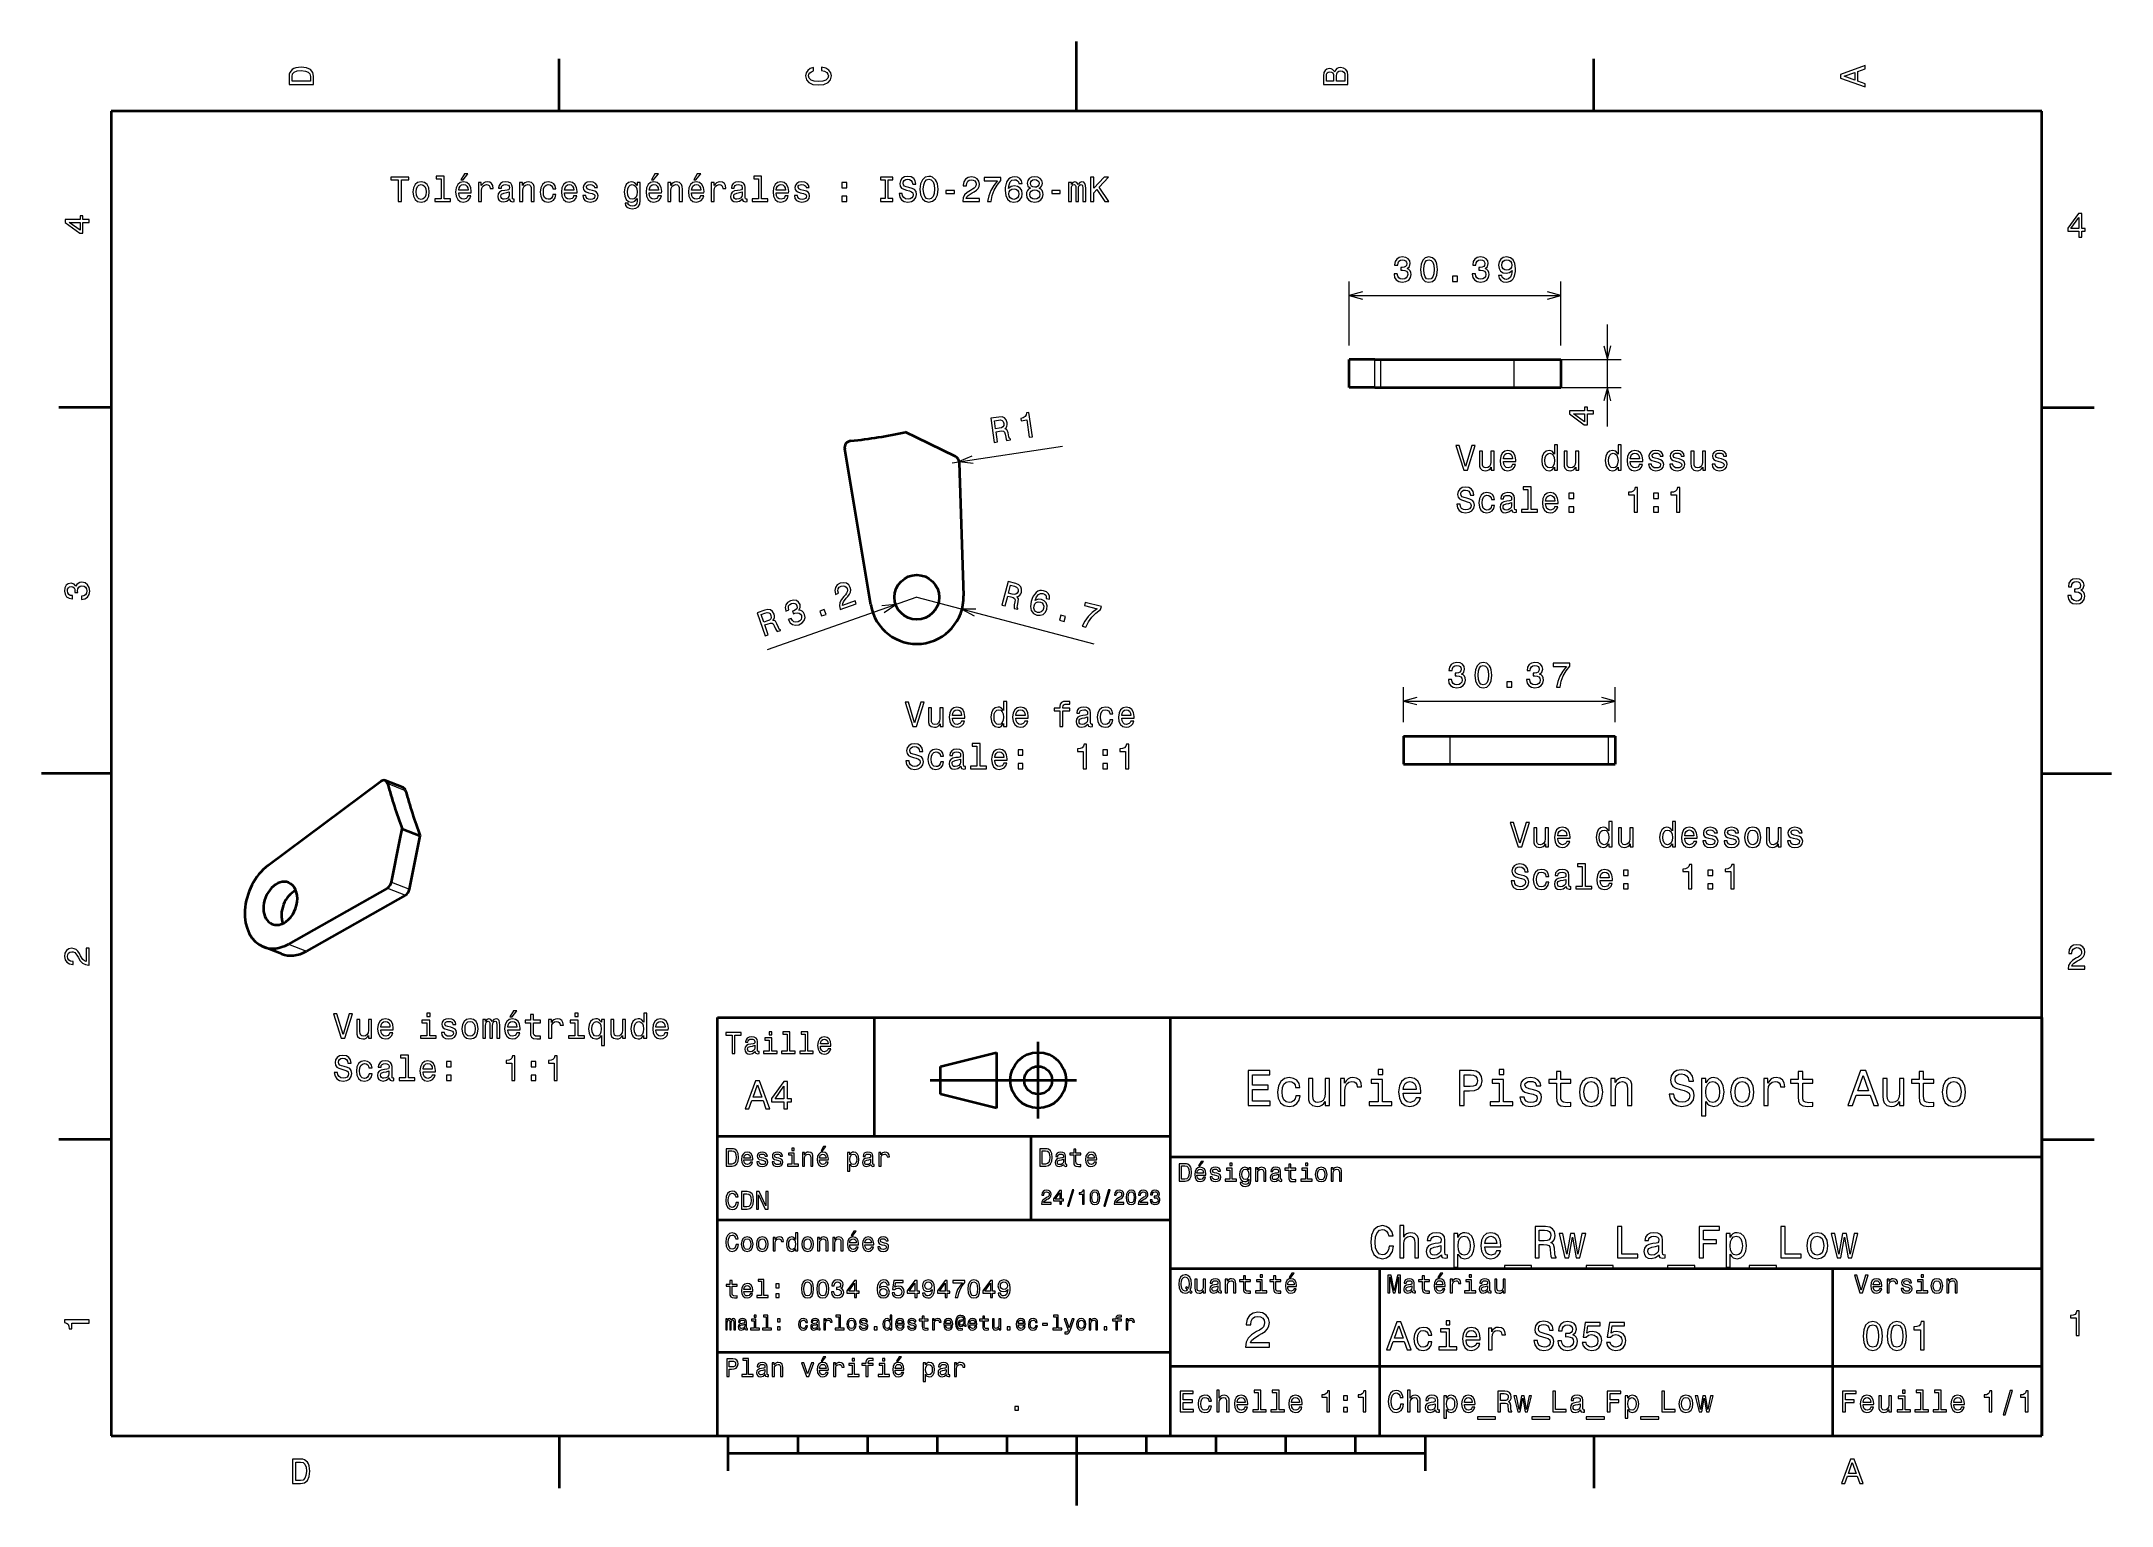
# Model space of a CAD drawing. Extents: x 0 to 297, y 0 to 210.
import ezdxf

# ---------------------------------------------------------------- set-up
doc = ezdxf.new("R2010")
doc.units = 0

msp = doc.modelspace()

# ---------------------------------------------------------------- linework, layer by layer
at = {"color": 7, "lineweight": 35, "ltscale": 0.25}
for p, q in [((148.5, 200), (148.5, 210)), ((10, 105), (0, 105)), ((287, 105), (297, 105)), ((192, 10), (192, 20)), ((148.5, 10), (148.5, 0))]:
    msp.add_line(p, q, dxfattribs=at)
at = {"color": 7, "lineweight": 35, "ltscale": 0.1875}
for p, q in [((74.300003, 200), (74.300003, 207.5)), ((222.699997, 200), (222.699997, 207.5)), ((10, 157.5), (2.5, 157.5)), ((287, 157.5), (294.5, 157.5)), ((10, 52.5), (2.5, 52.5)), ((287, 52.5), (294.5, 52.5)), ((74.300003, 10), (74.300003, 2.5)), ((222.699997, 10), (222.699997, 2.5))]:
    msp.add_line(p, q, dxfattribs=at)
at = {"color": 7, "lineweight": 35}
for p, q in [((287, 200), (10, 200)), ((10, 200), (10, 10)), ((287, 10), (287, 200)), ((118.984001, 129.180084), (115.241707, 151.539291)), ((202.116867, 110.340408), (224.787094, 110.340408)), ((202.116867, 106.340408), (224.787094, 106.340408)), ((32.492271, 91.782646), (48.672188, 103.86676)), ((97, 10), (97, 70)), ((97, 70), (287, 70)), ((162, 10), (162, 70)), ((287, 70), (287, 10)), ((127.5, 61), (148.5, 61)), ((97, 53), (162, 53)), ((162, 50), (287, 50)), ((97, 41), (162, 41)), ((162, 34), (287, 34)), ((257, 10), (257, 34)), ((97, 22), (162, 22)), ((162, 20), (287, 20)), ((10, 10), (287, 10)), ((97, 10), (287, 10)), ((98.5, 7.5), (198.5, 7.5))]:
    msp.add_line(p, q, dxfattribs=at)
at = {"color": 7, "lineweight": 13, "ltscale": 0.229498}
for p, q in [((187.605194, 166.386063), (187.605194, 175.565979)), ((217.998871, 166.386063), (217.998871, 175.565979))]:
    msp.add_line(p, q, dxfattribs=at)
at = {"color": 7, "lineweight": 13}
for p, q in [((187.605194, 173.565979), (217.998871, 173.565979)), ((125.592087, 130.286087), (104.137619, 122.736282)), ((125.592087, 130.286087), (150.974487, 123.61631)), ((195.41687, 115.391922), (225.787094, 115.391922))]:
    msp.add_line(p, q, dxfattribs=at)
at = {"color": 7, "lineweight": 13, "ltscale": 0.36535}
msp.add_line((224.661453, 154.772049), (224.661453, 169.386063), dxfattribs=at)
at = {"color": 7, "lineweight": 35, "ltscale": 0.1}
for p, q in [((187.605194, 160.386063), (187.605194, 164.386063)), ((217.998871, 164.386063), (217.998871, 160.386063)), ((195.41687, 110.340408), (195.41687, 106.340408)), ((225.787094, 110.340408), (225.787094, 106.340408)), ((129, 59), (129, 63))]:
    msp.add_line(p, q, dxfattribs=at)
at = {"color": 7, "lineweight": 35, "ltscale": 0.019931}
for p, q in [((188.40242, 164.386063), (187.605194, 164.386063)), ((188.40242, 160.386063), (187.605194, 160.386063))]:
    msp.add_line(p, q, dxfattribs=at)
at = {"color": 7, "lineweight": 35, "ltscale": 0.072267}
for p, q in [((191.293091, 164.386063), (188.40242, 164.386063)), ((191.293091, 160.386063), (188.40242, 160.386063))]:
    msp.add_line(p, q, dxfattribs=at)
at = {"color": 7, "lineweight": 13, "ltscale": 0.1}
for p, q in [((191.293091, 160.386063), (191.293091, 164.386063)), ((192.178299, 160.386063), (192.178299, 164.386063)), ((211.298874, 160.386063), (211.298874, 164.386063)), ((202.116867, 106.340408), (202.116867, 110.340408)), ((224.787094, 110.340408), (224.787094, 106.340408))]:
    msp.add_line(p, q, dxfattribs=at)
at = {"color": 7, "lineweight": 35, "ltscale": 0.02213}
for p, q in [((191.293091, 164.386063), (192.178299, 164.386063)), ((191.293091, 160.386063), (192.178299, 160.386063))]:
    msp.add_line(p, q, dxfattribs=at)
at = {"color": 7, "lineweight": 35, "ltscale": 0.478014}
for p, q in [((192.178299, 164.386063), (211.298874, 164.386063)), ((192.178299, 160.386063), (211.298874, 160.386063))]:
    msp.add_line(p, q, dxfattribs=at)
at = {"color": 7, "lineweight": 35, "ltscale": 0.1675}
for p, q in [((211.298874, 164.386063), (217.998871, 164.386063)), ((211.298874, 160.386063), (217.998871, 160.386063)), ((195.41687, 110.340408), (202.116867, 110.340408)), ((195.41687, 106.340408), (202.116867, 106.340408))]:
    msp.add_line(p, q, dxfattribs=at)
at = {"color": 7, "lineweight": 13, "ltscale": 0.334064}
for p, q in [((213.298874, 164.386063), (226.661453, 164.386063)), ((213.298874, 160.386063), (226.661453, 160.386063))]:
    msp.add_line(p, q, dxfattribs=at)
at = {"color": 7, "lineweight": 35, "ltscale": 0.042839}
msp.add_line((125.527832, 153.192108), (123.98642, 153.940643), dxfattribs=at)
at = {"color": 7, "lineweight": 35, "ltscale": 0.155335}
msp.add_line((131.117142, 150.478043), (125.527832, 153.192108), dxfattribs=at)
at = {"color": 7, "lineweight": 13, "ltscale": 0.4}
msp.add_line((130.680344, 149.578476), (146.50679, 151.928741), dxfattribs=at)
at = {"color": 7, "lineweight": 35, "ltscale": 0.478015}
msp.add_line((131.67984, 149.610321), (132.288696, 130.499435), dxfattribs=at)
at = {"color": 7, "lineweight": 13, "ltscale": 0.126288}
for p, q in [((195.41687, 112.340408), (195.41687, 117.391922)), ((225.787094, 112.340408), (225.787094, 117.391922))]:
    msp.add_line(p, q, dxfattribs=at)
at = {"color": 7, "lineweight": 35, "ltscale": 0.025}
for p, q in [((224.787094, 110.340408), (225.787094, 110.340408)), ((224.787094, 106.340408), (225.787094, 106.340408))]:
    msp.add_line(p, q, dxfattribs=at)
at = {"color": 7, "lineweight": 35, "ltscale": 0.069491}
for p, q in [((51.893219, 102.977219), (49.304928, 103.990669)), ((51.751534, 97.077301), (54.339821, 96.063843)), ((34.434357, 79.12178), (31.846066, 80.135239))]:
    msp.add_line(p, q, dxfattribs=at)
at = {"color": 7, "lineweight": 13, "ltscale": 0.069491}
for p, q in [((52.256905, 102.530647), (49.668617, 103.544098)), ((50.206806, 89.41349), (52.795097, 88.400032)), ((49.640129, 88.575401), (52.228416, 87.561951)), ((35.430946, 80.53669), (38.019234, 79.523239))]:
    msp.add_line(p, q, dxfattribs=at)
at = {"color": 7, "lineweight": 35, "ltscale": 0.153199}
for p, q in [((50.206806, 89.41349), (51.417587, 95.420631)), ((52.795097, 88.400032), (54.005875, 94.407181))]:
    msp.add_line(p, q, dxfattribs=at)
at = {"color": 7, "lineweight": 35, "ltscale": 0.04225}
for p, q in [((51.417587, 95.420631), (51.751534, 97.077301)), ((54.005875, 94.407181), (54.339821, 96.063843))]:
    msp.add_line(p, q, dxfattribs=at)
at = {"color": 7, "lineweight": 35, "ltscale": 0.408137}
for p, q in [((49.640129, 88.575401), (35.430946, 80.53669)), ((52.228416, 87.561951), (38.019234, 79.523239))]:
    msp.add_line(p, q, dxfattribs=at)
at = {"color": 7, "lineweight": 35, "ltscale": 0.425}
msp.add_line((119.5, 53), (119.5, 70), dxfattribs=at)
at = {"color": 7, "lineweight": 35, "ltscale": 0.275}
msp.add_line((143, 55.5), (143, 66.5), dxfattribs=at)
at = {"color": 7, "lineweight": 35, "ltscale": 0.206155}
for p, q in [((129, 63), (137, 65)), ((137, 57), (129, 59))]:
    msp.add_line(p, q, dxfattribs=at)
at = {"color": 7, "lineweight": 35, "ltscale": 0.2}
msp.add_line((137, 65), (137, 57), dxfattribs=at)
at = {"color": 7, "lineweight": 35, "ltscale": 0.3}
msp.add_line((142, 41), (142, 53), dxfattribs=at)
at = {"color": 7, "lineweight": 35, "ltscale": 0.35}
msp.add_line((192, 20), (192, 34), dxfattribs=at)
at = {"color": 7, "lineweight": 35, "ltscale": 0.125}
for p, q in [((98.5, 10), (98.5, 5)), ((198.5, 10), (198.5, 5))]:
    msp.add_line(p, q, dxfattribs=at)
at = {"color": 7, "lineweight": 35, "ltscale": 0.0625}
for p, q in [((108.5, 10), (108.5, 7.5)), ((118.5, 10), (118.5, 7.5)), ((128.5, 10), (128.5, 7.5)), ((138.5, 10), (138.5, 7.5)), ((158.5, 10), (158.5, 7.5)), ((168.5, 10), (168.5, 7.5)), ((178.5, 10), (178.5, 7.5)), ((188.5, 10), (188.5, 7.5))]:
    msp.add_line(p, q, dxfattribs=at)
at = {"color": 7, "lineweight": 13}
for points in [[(35.533215, 204.994965), (35.533215, 203.829971), (39.033215, 203.829971), (39.033215, 204.994965), (38.922264, 205.544678), (38.584366, 205.953171), (38.034657, 206.205338), (37.283215, 206.296112), (36.516644, 206.215424), (36.21405, 206.114563), (35.971977, 205.973343), (35.644165, 205.56485), (35.563473, 205.297562)], [(35.951801, 204.959656), (36.027451, 205.342941), (36.259438, 205.605194), (36.672985, 205.761536), (37.283215, 205.811966), (37.873272, 205.756485), (38.286816, 205.600143), (38.533936, 205.332855), (38.614628, 204.959656), (38.614628, 204.298996), (35.951801, 204.298996)], [(111.93206, 205.817017), (112.35569, 205.716141), (112.658287, 205.549713), (112.844887, 205.317734), (112.905403, 205.045395), (112.814629, 204.71759), (112.54229, 204.460388), (112.098488, 204.28891), (111.483215, 204.233429), (110.872986, 204.28891), (110.424141, 204.455338), (110.151802, 204.71254), (110.055984, 205.045395), (110.106415, 205.287476), (110.247627, 205.494247), (110.474571, 205.655624), (110.787247, 205.766571), (110.787247, 206.245682), (110.308144, 206.094391), (109.94503, 205.832138), (109.718086, 205.474075), (109.637398, 205.045395), (109.763474, 204.510818), (110.116501, 204.10231), (110.696472, 203.840057), (111.483215, 203.749283), (112.269958, 203.840057), (112.84993, 204.10231), (113.208, 204.510818), (113.329041, 205.045395), (113.233215, 205.51442), (112.965927, 205.892654), (112.527161, 206.159943), (111.93206, 206.301163)], [(185.542007, 205.630417), (185.249496, 205.983429), (185.052811, 206.074219), (184.81073, 206.104477), (184.432495, 206.03891), (184.160156, 205.842224), (183.993729, 205.524506), (183.933212, 205.080704), (183.933212, 203.835022), (187.433212, 203.835022), (187.433212, 205.151306), (187.36261, 205.620331), (187.155838, 205.968307), (186.828018, 206.185165), (186.384216, 206.260818), (186.08667, 206.215424), (185.839554, 206.094391), (185.65799, 205.897705)], [(185.385666, 204.984879), (185.385666, 204.298996), (184.351807, 204.298996), (184.351807, 205.025223), (184.382065, 205.297562), (184.472839, 205.489197), (184.629181, 205.605194), (184.86116, 205.645538), (185.093155, 205.600143), (185.254532, 205.479111), (185.355408, 205.272339)], [(187.014618, 205.095825), (187.014618, 204.298996), (185.809296, 204.298996), (185.809296, 205.050446), (185.844589, 205.368164), (185.9505, 205.595108), (186.132065, 205.731277), (186.394302, 205.776657), (186.671692, 205.731277), (186.863327, 205.605194), (186.979324, 205.393372)], [(261.633209, 203.466858), (261.633209, 203.930847), (260.604401, 204.298996), (260.604401, 205.695969), (261.633209, 206.064133), (261.633209, 206.538193), (258.128174, 205.257217), (258.128174, 204.742798)], [(260.17572, 204.460388), (258.632477, 205), (260.17572, 205.539627)], [(51.201794, 187.052185), (51.665771, 187.052185), (51.665771, 190.128555), (52.72485, 190.128555), (52.72485, 190.552185), (50.137672, 190.552185), (50.137672, 190.128555), (51.201794, 190.128555)], [(57.344444, 190.300018), (57.344444, 187.425385), (56.431622, 187.425385), (56.431622, 187.052185), (58.69603, 187.052185), (58.69603, 187.425385), (57.78825, 187.425385), (57.78825, 190.673218), (56.648479, 190.673218), (56.648479, 190.300018)], [(60.193871, 190.128555), (60.491421, 190.128555), (61.192429, 190.985901), (60.698193, 190.985901)], [(87.518074, 190.128555), (87.815628, 190.128555), (88.516632, 190.985901), (88.0224, 190.985901)], [(93.590118, 190.128555), (93.887665, 190.128555), (94.588676, 190.985901), (94.094437, 190.985901)], [(102.884781, 190.300018), (102.884781, 187.425385), (101.971962, 187.425385), (101.971962, 187.052185), (104.236374, 187.052185), (104.236374, 187.425385), (103.32859, 187.425385), (103.32859, 190.673218), (102.18882, 190.673218), (102.18882, 190.300018)], [(121.030319, 187.475815), (120.384781, 187.475815), (120.384781, 187.052185), (122.139824, 187.052185), (122.139824, 187.475815), (121.494293, 187.475815), (121.494293, 190.128555), (122.139824, 190.128555), (122.139824, 190.552185), (120.384781, 190.552185), (120.384781, 190.128555), (121.030319, 190.128555)], [(123.501503, 188.207077), (123.042564, 188.207077), (123.143433, 187.672501), (123.395592, 187.279129), (123.78392, 187.042099), (124.308418, 186.95636), (124.827873, 187.037048), (125.216202, 187.258957), (125.463318, 187.606934), (125.554092, 188.065872), (125.478447, 188.479416), (125.266632, 188.746704), (124.923691, 188.923218), (124.46476, 189.054352), (124.071388, 189.150162), (123.814178, 189.261124), (123.667931, 189.422501), (123.622536, 189.674667), (123.667931, 189.901611), (123.799049, 190.073074), (124.000778, 190.189072), (124.27816, 190.229416), (124.560577, 190.178986), (124.782478, 190.042816), (124.928734, 189.815872), (124.999336, 189.50824), (125.458275, 189.50824), (125.458275, 189.518326), (125.377579, 189.992386), (125.140549, 190.345413), (124.767349, 190.567322), (124.263031, 190.64296), (123.809135, 190.567322), (123.456108, 190.355499), (123.229164, 190.027695), (123.148476, 189.604065), (123.214035, 189.225815), (123.405678, 188.968613), (123.708275, 188.797134), (124.121819, 188.666016), (124.530319, 188.550018), (124.837959, 188.439072), (125.024559, 188.277695), (125.090118, 188.015442), (125.029602, 187.748154), (124.87326, 187.546417), (124.63623, 187.420334), (124.32859, 187.37999), (123.985649, 187.435471), (123.723404, 187.596848), (123.556976, 187.8591)], [(126.038246, 188.802185), (126.129028, 188.015442), (126.391273, 187.435471), (126.799774, 187.077408), (127.334358, 186.95636), (127.863899, 187.077408), (128.277435, 187.435471), (128.534637, 188.015442), (128.630463, 188.802185), (128.534637, 189.583893), (128.423691, 189.901611), (128.277435, 190.163849), (127.863899, 190.521927), (127.611732, 190.612701), (127.334358, 190.64801), (126.794731, 190.521927), (126.38623, 190.1689), (126.129028, 189.588928)], [(126.5224, 188.802185), (126.577873, 189.412415), (126.744301, 189.861267), (127.001503, 190.133591), (127.334358, 190.229416), (127.662163, 190.133591), (127.919373, 189.856216), (128.0858, 189.407379), (128.146317, 188.802185), (128.0858, 188.191956), (127.919373, 187.743103), (127.662163, 187.470779), (127.334358, 187.37999), (127.001503, 187.470779), (126.744301, 187.743103), (126.577873, 188.186905)], [(132.175858, 187.052185), (134.581482, 187.052185), (134.581482, 187.485901), (132.680176, 187.485901), (132.786102, 187.722931), (132.967651, 187.919617), (133.527435, 188.277695), (133.824997, 188.428986), (134.157852, 188.645844), (134.394882, 188.89801), (134.531052, 189.195557), (134.581482, 189.533447), (134.495743, 189.957077), (134.258713, 190.289932), (133.895599, 190.501755), (133.426575, 190.577408), (132.942429, 190.491669), (132.57428, 190.254639), (132.33725, 189.876389), (132.256561, 189.377106), (132.256561, 189.306503), (132.715485, 189.306503), (132.715485, 189.346848), (132.760864, 189.689789), (132.897034, 189.941956), (133.113892, 190.103333), (133.401367, 190.158813), (133.693878, 190.108383), (133.910736, 189.9823), (134.051941, 189.785614), (134.102371, 189.538498), (134.067078, 189.306503), (133.971252, 189.109818), (133.809875, 188.938354), (133.587967, 188.787048), (133.290405, 188.625671), (132.796173, 188.312988), (132.448196, 187.980133), (132.241425, 187.576675), (132.175858, 187.067322)], [(135.741425, 187.052185), (136.250793, 187.052185), (136.417221, 187.884323), (136.709717, 188.66098), (137.12326, 189.382156), (137.662903, 190.057953), (137.662903, 190.476532), (135.262329, 190.476532), (135.262329, 190.017609), (137.178741, 190.017609), (136.623993, 189.336761), (136.205414, 188.625671), (135.912903, 187.869186)], [(140.688843, 189.6091), (140.593018, 190.017609), (140.371109, 190.32019), (140.028168, 190.511841), (139.584366, 190.577408), (139.286819, 190.542099), (139.029602, 190.446274), (138.802673, 190.289932), (138.611023, 190.068039), (138.459732, 189.790665), (138.348785, 189.452759), (138.278168, 189.054352), (138.257996, 188.605499), (138.338684, 187.889359), (138.585815, 187.369904), (138.984222, 187.057236), (139.5289, 186.951324), (140.018097, 187.042099), (140.391296, 187.279129), (140.633362, 187.652328), (140.719086, 188.126389), (140.633362, 188.605499), (140.401367, 188.973648), (140.043304, 189.205643), (139.599487, 189.286331), (139.120392, 189.185471), (138.762329, 188.89801), (138.837982, 189.452759), (138.999359, 189.851181), (139.246475, 190.088211), (139.589417, 190.1689), (139.841583, 190.128555), (140.033218, 190.022644), (140.159302, 189.84613), (140.224854, 189.6091)], [(141.88913, 188.938354), (141.631927, 188.797134), (141.455414, 188.600449), (141.344452, 188.353333), (141.309158, 188.055786), (141.389847, 187.606934), (141.621826, 187.258957), (142.000076, 187.037048), (142.514496, 186.951324), (143.023849, 187.037048), (143.4021, 187.258957), (143.634094, 187.606934), (143.719818, 188.055786), (143.679474, 188.353333), (143.573563, 188.600449), (143.391998, 188.797134), (143.139847, 188.938354), (143.341583, 189.059387), (143.482788, 189.225815), (143.568512, 189.427551), (143.598785, 189.674667), (143.518097, 190.03273), (143.306274, 190.32019), (142.963333, 190.50679), (142.514496, 190.577408), (142.060593, 190.50679), (141.717651, 190.32019), (141.500793, 190.03273), (141.42514, 189.674667), (141.450363, 189.427551), (141.536102, 189.225815)], [(141.904266, 189.634323), (141.944611, 189.856216), (142.065643, 190.027695), (142.257278, 190.133591), (142.514496, 190.17395), (142.766647, 190.133591), (142.958282, 190.027695), (143.07933, 189.856216), (143.124725, 189.634323), (143.07933, 189.407379), (142.958282, 189.230865), (142.766647, 189.114868), (142.514496, 189.079559), (142.257278, 189.119904), (142.065643, 189.230865), (141.944611, 189.407379)], [(150.528183, 187.052185), (150.992157, 187.052185), (150.992157, 188.297867), (151.405701, 188.741669), (152.58078, 187.052185), (153.14563, 187.052185), (151.733521, 189.079559), (153.10527, 190.552185), (152.48999, 190.552185), (150.992157, 188.933304), (150.992157, 190.552185), (150.528183, 190.552185)], [(53.294735, 188.403763), (53.375427, 187.788498), (53.607414, 187.33461), (53.975571, 187.052185), (54.469807, 186.95636), (54.959, 187.052185), (55.327156, 187.329559), (55.559143, 187.783447), (55.644878, 188.403763), (55.559143, 189.019043), (55.327156, 189.477982), (54.959, 189.755356), (54.469807, 189.856216), (53.975571, 189.755356), (53.607414, 189.472931), (53.375427, 189.019043)], [(53.748623, 188.408813), (53.794014, 188.862701), (53.935223, 189.190521), (54.16217, 189.392242), (54.469807, 189.462845), (54.7724, 189.392242), (54.999344, 189.195557), (55.140556, 188.862701), (55.190987, 188.408813), (55.140556, 187.949875), (54.999344, 187.61702), (54.7724, 187.415298), (54.469807, 187.349731), (54.16217, 187.415298), (53.935223, 187.61702), (53.794014, 187.949875)], [(59.88623, 188.277695), (61.661449, 188.277695), (61.666492, 188.484467), (61.5858, 189.064438), (61.363899, 189.498154), (61.010872, 189.760391), (60.541851, 189.856216), (60.08292, 189.755356), (59.729893, 189.472931), (59.502949, 189.014008), (59.422256, 188.408813), (59.497906, 187.788498), (59.72485, 187.33461), (60.07283, 187.052185), (60.526722, 186.95636), (60.920094, 187.021927), (61.242859, 187.19339), (61.479893, 187.465729), (61.616058, 187.828842), (61.177299, 187.828842), (61.086521, 187.627106), (60.955399, 187.475815), (60.582199, 187.354782), (60.294735, 187.410248), (60.077873, 187.586761), (59.936665, 187.874237), (59.88623, 188.262558)], [(59.88623, 188.650894), (59.941708, 188.998871), (60.077873, 189.256073), (60.284649, 189.412415), (60.556984, 189.467896), (60.824272, 189.412415), (61.031044, 189.256073), (61.157127, 188.998871), (61.202515, 188.650894)], [(62.700356, 187.052185), (63.144157, 187.052185), (63.144157, 188.600449), (63.189545, 188.973648), (63.325714, 189.240952), (63.547615, 189.402328), (63.845165, 189.457809), (64.06707, 189.422501), (64.233498, 189.32164), (64.334358, 189.150162), (64.369659, 188.918182), (64.818512, 188.918182), (64.757988, 189.326675), (64.591568, 189.619186), (64.314186, 189.7957), (63.935944, 189.856216), (63.678741, 189.815872), (63.456837, 189.715012), (63.260151, 189.543533), (63.103813, 189.311554), (63.103813, 189.760391), (62.700356, 189.760391)], [(67.178741, 187.405212), (67.178741, 187.390076), (67.203957, 187.218613), (67.279602, 187.09758), (67.597328, 187.001755), (67.844444, 187.042099), (67.844444, 187.38504), (67.738541, 187.369904), (67.597328, 187.435471), (67.572113, 187.637207), (67.572113, 189.039215), (67.511597, 189.397293), (67.335083, 189.649445), (67.027443, 189.800751), (66.593727, 189.856216), (66.170097, 189.7957), (65.857414, 189.624237), (65.660728, 189.356934), (65.595169, 189.003922), (65.595169, 188.973648), (65.993584, 188.973648), (66.028885, 189.185471), (66.139832, 189.336761), (66.321396, 189.427551), (66.578598, 189.462845), (66.825714, 189.437637), (67.002228, 189.361984), (67.108139, 189.230865), (67.14344, 189.049301), (67.12326, 188.837494), (67.042572, 188.731583), (66.840843, 188.681152), (66.462601, 188.640808), (66.028885, 188.550018), (65.721245, 188.388641), (65.539688, 188.136475), (65.484215, 187.763275), (65.534645, 187.43042), (65.690987, 187.183304), (65.943146, 187.026962), (66.29113, 186.971497), (66.760155, 187.077408)], [(67.128311, 188.000305), (67.067787, 187.738068), (66.906403, 187.536331), (66.66433, 187.405212), (66.366783, 187.359818), (66.17514, 187.38504), (66.038971, 187.465729), (65.953232, 187.606934), (65.928024, 187.803619), (65.948196, 187.980133), (66.028885, 188.106216), (66.351654, 188.247437), (66.760155, 188.307953), (67.128311, 188.428986)], [(68.605972, 187.052185), (69.049774, 187.052185), (69.049774, 188.615585), (69.095169, 188.973648), (69.241425, 189.235901), (69.468369, 189.397293), (69.770958, 189.457809), (70.013031, 189.407379), (70.16433, 189.27121), (70.239975, 189.044266), (70.265198, 188.741669), (70.265198, 187.052185), (70.709, 187.052185), (70.709, 188.832443), (70.688828, 189.190521), (70.598053, 189.488068), (70.300499, 189.760391), (69.836517, 189.856216), (69.579315, 189.820923), (69.362457, 189.725098), (69.175858, 189.563705), (69.029602, 189.346848), (69.029602, 189.760391), (68.605972, 189.760391)], [(73.366783, 188.862701), (73.805542, 188.862701), (73.714767, 189.266159), (73.49791, 189.583893), (73.160011, 189.780579), (72.721252, 189.856216), (72.237099, 189.755356), (71.868942, 189.472931), (71.636955, 189.014008), (71.556259, 188.398727), (71.631912, 187.788498), (71.858856, 187.33461), (72.216927, 187.052185), (72.706116, 186.95636), (73.139839, 187.032013), (73.477737, 187.24382), (73.709717, 187.576675), (73.810585, 188.020477), (73.386955, 188.020477), (73.31131, 187.738068), (73.170097, 187.526245), (72.968369, 187.395126), (72.721252, 187.354782), (72.413612, 187.420334), (72.191711, 187.62207), (72.055542, 187.949875), (72.010155, 188.413849), (72.055542, 188.867752), (72.196754, 189.195557), (72.423698, 189.397293), (72.721252, 189.467896), (72.983498, 189.422501), (73.180183, 189.306503), (73.31131, 189.114868)], [(75.066345, 188.277695), (76.841568, 188.277695), (76.846603, 188.484467), (76.765915, 189.064438), (76.544014, 189.498154), (76.190987, 189.760391), (75.72197, 189.856216), (75.263031, 189.755356), (74.910011, 189.472931), (74.68306, 189.014008), (74.602371, 188.408813), (74.678024, 187.788498), (74.904968, 187.33461), (75.252945, 187.052185), (75.706841, 186.95636), (76.100212, 187.021927), (76.422974, 187.19339), (76.660011, 187.465729), (76.796173, 187.828842), (76.357414, 187.828842), (76.266632, 187.627106), (76.135513, 187.475815), (75.762314, 187.354782), (75.474854, 187.410248), (75.257996, 187.586761), (75.116783, 187.874237), (75.066345, 188.262558)], [(75.066345, 188.650894), (75.121826, 188.998871), (75.257996, 189.256073), (75.464767, 189.412415), (75.737099, 189.467896), (76.004387, 189.412415), (76.211159, 189.256073), (76.337242, 188.998871), (76.382629, 188.650894)], [(79.040413, 188.630722), (78.61174, 188.731583), (78.294014, 188.84758), (78.18811, 189.08461), (78.218369, 189.251038), (78.324272, 189.37207), (78.495743, 189.447723), (78.742859, 189.477982), (78.979889, 189.447723), (79.166489, 189.356934), (79.287529, 189.220779), (79.337959, 189.039215), (79.771683, 189.039215), (79.771683, 189.049301), (79.69603, 189.377106), (79.489258, 189.634323), (79.166489, 189.7957), (78.742859, 189.856216), (78.314186, 189.7957), (78.001511, 189.629272), (77.804825, 189.382156), (77.744301, 189.069473), (77.789688, 188.766876), (77.930901, 188.555069), (78.162888, 188.403763), (78.500786, 188.297867), (78.995026, 188.176819), (79.297615, 188.050751), (79.378311, 187.949875), (79.408569, 187.798584), (79.363174, 187.611984), (79.242142, 187.470779), (79.045456, 187.37999), (78.783203, 187.349731), (78.505829, 187.37999), (78.3041, 187.485901), (78.167931, 187.657379), (78.112457, 187.894409), (77.683784, 187.894409), (77.754387, 187.490952), (77.961159, 187.198441), (78.288971, 187.021927), (78.742859, 186.95636), (79.216927, 187.021927), (79.564911, 187.198441), (79.776718, 187.480865), (79.852371, 187.849014), (79.796898, 188.166733), (79.640556, 188.383591), (79.383347, 188.524811)], [(85.894157, 187.173218), (85.894157, 189.760391), (85.47052, 189.760391), (85.47052, 189.32164), (85.122543, 189.720047), (84.910721, 189.820923), (84.673691, 189.856216), (84.245026, 189.755356), (83.91217, 189.472931), (83.695313, 189.019043), (83.619659, 188.408813), (83.695313, 187.793533), (83.91217, 187.339645), (84.245026, 187.052185), (84.673691, 186.95636), (84.915771, 186.991669), (85.1175, 187.082443), (85.47052, 187.465729), (85.47052, 187.082443), (85.430176, 186.779846), (85.319229, 186.562988), (85.107407, 186.436905), (84.789688, 186.391525), (84.512314, 186.421783), (84.315628, 186.497437), (84.199631, 186.628555), (84.16433, 186.805069), (83.735657, 186.805069), (83.735657, 186.784897), (83.801216, 186.462128), (84.002945, 186.220047), (84.325714, 186.063705), (84.764473, 186.00824), (85.288971, 186.083893), (85.636948, 186.2957), (85.833633, 186.663864)], [(84.078598, 188.408813), (84.123978, 188.857666), (84.260147, 189.190521), (84.47197, 189.387207), (84.754387, 189.457809), (85.051941, 189.387207), (85.273834, 189.190521), (85.410004, 188.857666), (85.460434, 188.408813), (85.410004, 187.949875), (85.273834, 187.62207), (85.051941, 187.420334), (84.754387, 187.354782), (84.47197, 187.420334), (84.260147, 187.62207), (84.123978, 187.954926)], [(87.210434, 188.277695), (88.985657, 188.277695), (88.990692, 188.484467), (88.910004, 189.064438), (88.688103, 189.498154), (88.335075, 189.760391), (87.866058, 189.856216), (87.40712, 189.755356), (87.054092, 189.472931), (86.827148, 189.014008), (86.74646, 188.408813), (86.822113, 187.788498), (87.049057, 187.33461), (87.397034, 187.052185), (87.850922, 186.95636), (88.244301, 187.021927), (88.567062, 187.19339), (88.804092, 187.465729), (88.940262, 187.828842), (88.501503, 187.828842), (88.410721, 187.627106), (88.279602, 187.475815), (87.906403, 187.354782), (87.618942, 187.410248), (87.402084, 187.586761), (87.260864, 187.874237), (87.210434, 188.262558)], [(87.210434, 188.650894), (87.265915, 188.998871), (87.402084, 189.256073), (87.608856, 189.412415), (87.881187, 189.467896), (88.148483, 189.412415), (88.355255, 189.256073), (88.481331, 188.998871), (88.526718, 188.650894)], [(89.858131, 187.052185), (90.301933, 187.052185), (90.301933, 188.615585), (90.347321, 188.973648), (90.493576, 189.235901), (90.72052, 189.397293), (91.023117, 189.457809), (91.26519, 189.407379), (91.416489, 189.27121), (91.492142, 189.044266), (91.517349, 188.741669), (91.517349, 187.052185), (91.961159, 187.052185), (91.961159, 188.832443), (91.940979, 189.190521), (91.850204, 189.488068), (91.552658, 189.760391), (91.088684, 189.856216), (90.831474, 189.820923), (90.614616, 189.725098), (90.428017, 189.563705), (90.281761, 189.346848), (90.281761, 189.760391), (89.858131, 189.760391)], [(93.282486, 188.277695), (95.057693, 188.277695), (95.062744, 188.484467), (94.982048, 189.064438), (94.760147, 189.498154), (94.40712, 189.760391), (93.938103, 189.856216), (93.479172, 189.755356), (93.126144, 189.472931), (92.8992, 189.014008), (92.818504, 188.408813), (92.89415, 187.788498), (93.121094, 187.33461), (93.469086, 187.052185), (93.922974, 186.95636), (94.316345, 187.021927), (94.639114, 187.19339), (94.876144, 187.465729), (95.012314, 187.828842), (94.573547, 187.828842), (94.482773, 187.627106), (94.351646, 187.475815), (93.978447, 187.354782), (93.690979, 187.410248), (93.474121, 187.586761), (93.332916, 187.874237), (93.282486, 188.262558)], [(93.282486, 188.650894), (93.337952, 188.998871), (93.474121, 189.256073), (93.680893, 189.412415), (93.953232, 189.467896), (94.22052, 189.412415), (94.427292, 189.256073), (94.553375, 188.998871), (94.598763, 188.650894)], [(96.096603, 187.052185), (96.540405, 187.052185), (96.540405, 188.600449), (96.5858, 188.973648), (96.721962, 189.240952), (96.943863, 189.402328), (97.241409, 189.457809), (97.463318, 189.422501), (97.629745, 189.32164), (97.730606, 189.150162), (97.765915, 188.918182), (98.214752, 188.918182), (98.154236, 189.326675), (97.987808, 189.619186), (97.710434, 189.7957), (97.332191, 189.856216), (97.074989, 189.815872), (96.853088, 189.715012), (96.656403, 189.543533), (96.500061, 189.311554), (96.500061, 189.760391), (96.096603, 189.760391)], [(100.574982, 187.405212), (100.574982, 187.390076), (100.600204, 187.218613), (100.67585, 187.09758), (100.993576, 187.001755), (101.240692, 187.042099), (101.240692, 187.38504), (101.134781, 187.369904), (100.993576, 187.435471), (100.968353, 187.637207), (100.968353, 189.039215), (100.907837, 189.397293), (100.731323, 189.649445), (100.423691, 189.800751), (99.989975, 189.856216), (99.566345, 189.7957), (99.253662, 189.624237), (99.056976, 189.356934), (98.991409, 189.003922), (98.991409, 188.973648), (99.389832, 188.973648), (99.425133, 189.185471), (99.536087, 189.336761), (99.717636, 189.427551), (99.974838, 189.462845), (100.221962, 189.437637), (100.398476, 189.361984), (100.504379, 189.230865), (100.539688, 189.049301), (100.519516, 188.837494), (100.43882, 188.731583), (100.237091, 188.681152), (99.858849, 188.640808), (99.425133, 188.550018), (99.117493, 188.388641), (98.935944, 188.136475), (98.880463, 187.763275), (98.930893, 187.43042), (99.087234, 187.183304), (99.339401, 187.026962), (99.687378, 186.971497), (100.156403, 187.077408)], [(100.524551, 188.000305), (100.464035, 187.738068), (100.302658, 187.536331), (100.060577, 187.405212), (99.763031, 187.359818), (99.571381, 187.38504), (99.435219, 187.465729), (99.349487, 187.606934), (99.324265, 187.803619), (99.344437, 187.980133), (99.425133, 188.106216), (99.747894, 188.247437), (100.156403, 188.307953), (100.524551, 188.428986)], [(105.426575, 188.277695), (107.201782, 188.277695), (107.206833, 188.484467), (107.126137, 189.064438), (106.904236, 189.498154), (106.551208, 189.760391), (106.082191, 189.856216), (105.62326, 189.755356), (105.270233, 189.472931), (105.043289, 189.014008), (104.962593, 188.408813), (105.038239, 187.788498), (105.265182, 187.33461), (105.613174, 187.052185), (106.067062, 186.95636), (106.460434, 187.021927), (106.783203, 187.19339), (107.020233, 187.465729), (107.156403, 187.828842), (106.717636, 187.828842), (106.626862, 187.627106), (106.495735, 187.475815), (106.122536, 187.354782), (105.835068, 187.410248), (105.61821, 187.586761), (105.477005, 187.874237), (105.426575, 188.262558)], [(105.426575, 188.650894), (105.48204, 188.998871), (105.61821, 189.256073), (105.824982, 189.412415), (106.097321, 189.467896), (106.364609, 189.412415), (106.571381, 189.256073), (106.697464, 188.998871), (106.742851, 188.650894)], [(109.400635, 188.630722), (108.971954, 188.731583), (108.654236, 188.84758), (108.548325, 189.08461), (108.578583, 189.251038), (108.684494, 189.37207), (108.855965, 189.447723), (109.103081, 189.477982), (109.340118, 189.447723), (109.526718, 189.356934), (109.647751, 189.220779), (109.698181, 189.039215), (110.131897, 189.039215), (110.131897, 189.049301), (110.056252, 189.377106), (109.84948, 189.634323), (109.526718, 189.7957), (109.103081, 189.856216), (108.674408, 189.7957), (108.361725, 189.629272), (108.165039, 189.382156), (108.104523, 189.069473), (108.149918, 188.766876), (108.291122, 188.555069), (108.523109, 188.403763), (108.861008, 188.297867), (109.35524, 188.176819), (109.657837, 188.050751), (109.738525, 187.949875), (109.768784, 187.798584), (109.723404, 187.611984), (109.602364, 187.470779), (109.405678, 187.37999), (109.143433, 187.349731), (108.866051, 187.37999), (108.664322, 187.485901), (108.528152, 187.657379), (108.472679, 187.894409), (108.044006, 187.894409), (108.114609, 187.490952), (108.321381, 187.198441), (108.649193, 187.021927), (109.103081, 186.95636), (109.577148, 187.021927), (109.925125, 187.198441), (110.136948, 187.480865), (110.212593, 187.849014), (110.15712, 188.166733), (110.000778, 188.383591), (109.743576, 188.524811)], [(114.842278, 189.008957), (115.538239, 189.008957), (115.538239, 189.760391), (114.842278, 189.760391)], [(114.842278, 187.052185), (115.538239, 187.052185), (115.538239, 187.803619), (114.842278, 187.803619)], [(129.760162, 188.207077), (130.980621, 188.207077), (130.980621, 188.605499), (129.760162, 188.605499)], [(140.229904, 188.121353), (140.174423, 187.803619), (140.033218, 187.561554), (139.806274, 187.400162), (139.523849, 187.349731), (139.226303, 187.400162), (138.999359, 187.556503), (138.853104, 187.798584), (138.807709, 188.116302), (138.858154, 188.428986), (138.999359, 188.666016), (139.231354, 188.817322), (139.544022, 188.872787), (139.81636, 188.817322), (140.033218, 188.671066), (140.174423, 188.434036)], [(141.793304, 188.065872), (141.838684, 188.33316), (141.984955, 188.534897), (142.211884, 188.666016), (142.514496, 188.711411), (142.812042, 188.666016), (143.038986, 188.534897), (143.185242, 188.33316), (143.235672, 188.065872), (143.185242, 187.778412), (143.038986, 187.561554), (142.812042, 187.420334), (142.514496, 187.374954), (142.211884, 187.420334), (141.984955, 187.561554), (141.838684, 187.778412)], [(144.940277, 188.207077), (146.160736, 188.207077), (146.160736, 188.605499), (144.940277, 188.605499)], [(147.366089, 187.052185), (147.774582, 187.052185), (147.774582, 188.862701), (147.799805, 189.13504), (147.875443, 189.331726), (147.99144, 189.447723), (148.142731, 189.493103), (148.263763, 189.452759), (148.344467, 189.351898), (148.384811, 189.18042), (148.399933, 188.953476), (148.399933, 187.052185), (148.783234, 187.052185), (148.783234, 188.862701), (148.808441, 189.12999), (148.884094, 189.326675), (149.005127, 189.447723), (149.156433, 189.493103), (149.277466, 189.452759), (149.358154, 189.351898), (149.408585, 188.953476), (149.408585, 187.052185), (149.817078, 187.052185), (149.817078, 188.923218), (149.79187, 189.311554), (149.711182, 189.6091), (149.549805, 189.790665), (149.287537, 189.856216), (148.979919, 189.755356), (148.742889, 189.462845), (148.556274, 189.750305), (148.243591, 189.856216), (147.956146, 189.755356), (147.75946, 189.472931), (147.75946, 189.760391), (147.366089, 189.760391)], [(6.833213, 184.02739), (6.833213, 184.481277), (5.965778, 184.481277), (5.965778, 184.98056), (5.56232, 184.98056), (5.56232, 184.481277), (3.408862, 184.481277), (3.408862, 184.022339), (5.521974, 182.489197), (5.965778, 182.489197), (5.965778, 184.02739)], [(292.277374, 181.916794), (292.731262, 181.916794), (292.731262, 182.784225), (293.23056, 182.784225), (293.23056, 183.187683), (292.731262, 183.187683), (292.731262, 185.341141), (292.272339, 185.341141), (290.739197, 183.228027), (290.739197, 182.784225), (292.277374, 182.784225)], [(291.162842, 183.187683), (292.277374, 184.756134), (292.277374, 183.187683)], [(5.56232, 182.912827), (3.993876, 184.02739), (5.56232, 184.02739)], [(194.059082, 176.665405), (194.059082, 176.630112), (194.139786, 176.14595), (194.376816, 175.782837), (194.750015, 175.550858), (195.244247, 175.465118), (195.768738, 175.550858), (196.162109, 175.772751), (196.414276, 176.125778), (196.505051, 176.579681), (196.464706, 176.877228), (196.35376, 177.119293), (196.172195, 177.305893), (195.93013, 177.442062), (196.257935, 177.714401), (196.373932, 178.148117), (196.298279, 178.541489), (196.081421, 178.839035), (195.728394, 179.025635), (195.244247, 179.091202), (194.790359, 179.010513), (194.442383, 178.788605), (194.215424, 178.435577), (194.139786, 177.966553), (194.139786, 177.931259), (194.588623, 177.931259), (194.628967, 178.254028), (194.760101, 178.486008), (194.971909, 178.627228), (195.26947, 178.677658), (195.531708, 178.637314), (195.723358, 178.531403), (195.839355, 178.359924), (195.884735, 178.127945), (195.839355, 177.880829), (195.718307, 177.714401), (195.5065, 177.613541), (195.219025, 177.583282), (195.022339, 177.588318), (195.022339, 177.189911), (195.26947, 177.199997), (195.587189, 177.154602), (195.824219, 177.033569), (195.965424, 176.836884), (196.015869, 176.579681), (195.960388, 176.28717), (195.814133, 176.070313), (195.582138, 175.934143), (195.274506, 175.888748), (194.956787, 175.939178), (194.724792, 176.090485), (194.578537, 176.33255), (194.523071, 176.665405)], [(197.850586, 177.275635), (197.926239, 176.483856), (198.163269, 175.919006), (198.541504, 175.576065), (199.06601, 175.465118), (199.585464, 175.576065), (199.963699, 175.919006), (200.195694, 176.483856), (200.276382, 177.275635), (200.195694, 178.062378), (200.099869, 178.375061), (199.963699, 178.632263), (199.585464, 178.975204), (199.06601, 179.091202), (198.541504, 178.975204), (198.163269, 178.627228), (197.926239, 178.062378)], [(198.334732, 177.275635), (198.375092, 177.885864), (198.50116, 178.324631), (198.728104, 178.581833), (199.06601, 178.672607), (199.398865, 178.581833), (199.625809, 178.324631), (199.751892, 177.885864), (199.792236, 177.275635), (199.751892, 176.66037), (199.625809, 176.221603), (199.398865, 175.964401), (199.06601, 175.878662), (198.728104, 175.964401), (198.50116, 176.221603), (198.375092, 176.66037)], [(205.267151, 176.665405), (205.267151, 176.630112), (205.347855, 176.14595), (205.584885, 175.782837), (205.958084, 175.550858), (206.452316, 175.465118), (206.976807, 175.550858), (207.370178, 175.772751), (207.622345, 176.125778), (207.71312, 176.579681), (207.672775, 176.877228), (207.561829, 177.119293), (207.380264, 177.305893), (207.138199, 177.442062), (207.466003, 177.714401), (207.582001, 178.148117), (207.506348, 178.541489), (207.28949, 178.839035), (206.936462, 179.025635), (206.452316, 179.091202), (205.998428, 179.010513), (205.650452, 178.788605), (205.423492, 178.435577), (205.347855, 177.966553), (205.347855, 177.931259), (205.796692, 177.931259), (205.837036, 178.254028), (205.96817, 178.486008), (206.179977, 178.627228), (206.477539, 178.677658), (206.739777, 178.637314), (206.931427, 178.531403), (207.047424, 178.359924), (207.092804, 178.127945), (207.047424, 177.880829), (206.926376, 177.714401), (206.714569, 177.613541), (206.427094, 177.583282), (206.230408, 177.588318), (206.230408, 177.189911), (206.477539, 177.199997), (206.795258, 177.154602), (207.032288, 177.033569), (207.173492, 176.836884), (207.223938, 176.579681), (207.168457, 176.28717), (207.022202, 176.070313), (206.790207, 175.934143), (206.482574, 175.888748), (206.164856, 175.939178), (205.932861, 176.090485), (205.786606, 176.33255), (205.73114, 176.665405)], [(209.063705, 176.433426), (209.139343, 176.035004), (209.356201, 175.727371), (209.699142, 175.535721), (210.15303, 175.465118), (210.450592, 175.500427), (210.71788, 175.591202), (210.944824, 175.747543), (211.136475, 175.969437), (211.287766, 176.246826), (211.398712, 176.589752), (211.464279, 176.983124), (211.489487, 177.437027), (211.403763, 178.148117), (211.156647, 178.667572), (210.763275, 178.980255), (210.223648, 179.091202), (209.729401, 179.000427), (209.356201, 178.758347), (209.114136, 178.385147), (209.033447, 177.916122), (209.114136, 177.431976), (209.351166, 177.063828), (209.704193, 176.831833), (210.15303, 176.75618), (210.627106, 176.852005), (210.985168, 177.144516), (210.90448, 176.584717), (210.743103, 176.18631), (210.495972, 175.949265), (210.158081, 175.873627), (209.895828, 175.90892), (209.704193, 176.019867), (209.57811, 176.196381), (209.527679, 176.433426)], [(209.522629, 177.921173), (209.573059, 178.233856), (209.714279, 178.480972), (209.936172, 178.637314), (210.223648, 178.69278), (210.521194, 178.637314), (210.748138, 178.480972), (210.889343, 178.238892), (210.944824, 177.926208), (210.889343, 177.60849), (210.748138, 177.37146), (210.516144, 177.225204), (210.208511, 177.174774), (209.931137, 177.225204), (209.714279, 177.37146), (209.573059, 177.603455)], [(202.454041, 175.565979), (203.150009, 175.565979), (203.150009, 176.317429), (202.454041, 176.317429)], [(222.661453, 156.567429), (222.661453, 157.021317), (221.794022, 157.021317), (221.794022, 157.520599), (221.390564, 157.520599), (221.390564, 157.021317), (219.237106, 157.021317), (219.237106, 156.562393), (221.35022, 155.029251), (221.794022, 155.029251), (221.794022, 156.567429)], [(136.710587, 152.495911), (137.174515, 152.564819), (136.957458, 154.026443), (137.431366, 154.096832), (137.782791, 154.133713), (138.01265, 154.096466), (138.15683, 153.949631), (138.250427, 153.66272), (138.342041, 153.217453), (138.41568, 152.927582), (138.501465, 152.761871), (139.025253, 152.839661), (139.011185, 152.934433), (138.875702, 153.057068), (138.797272, 153.310547), (138.679382, 153.864075), (138.533096, 154.265533), (138.399094, 154.378204), (138.205429, 154.446304), (138.386459, 154.600647), (138.500198, 154.79599), (138.557404, 155.028824), (138.548065, 155.297668), (138.416, 155.706329), (138.169785, 155.990967), (137.812393, 156.131638), (137.353806, 156.129822), (136.196457, 155.957947)], [(137.287064, 155.686539), (137.59581, 155.701797), (137.824387, 155.63887), (137.985016, 155.484268), (138.070648, 155.216568), (138.063736, 154.91983), (137.954971, 154.72522), (137.738831, 154.601349), (137.428268, 154.529739), (136.894485, 154.45047), (136.723358, 155.602814)], [(141.725479, 153.240646), (142.179428, 153.30806), (141.661606, 156.795029), (141.322388, 156.744659), (141.277786, 156.427017), (141.128571, 156.195831), (140.871979, 156.035355), (140.498779, 155.939148), (140.551376, 155.584961), (141.359512, 155.704971)], [(221.390564, 155.452881), (219.822113, 156.567429), (221.390564, 156.567429)], [(205.197571, 152.034485), (204.320038, 149.053925), (203.417313, 152.034485), (202.938202, 152.034485), (204.067886, 148.529434), (204.572205, 148.529434), (205.676666, 152.034485)], [(217.084457, 148.948029), (217.084457, 148.529434), (217.528259, 148.529434), (217.528259, 152.150467), (217.089493, 152.150467), (217.089493, 150.824097), (216.751602, 151.207382), (216.54483, 151.298172), (216.3078, 151.333466), (215.87912, 151.232605), (215.546265, 150.95018), (215.329407, 150.496292), (215.253769, 149.886063), (215.329407, 149.275833), (215.546265, 148.816895), (215.87912, 148.529434), (216.3078, 148.433609), (216.54483, 148.468918), (216.756638, 148.559692)], [(226.19252, 148.948029), (226.19252, 148.529434), (226.636322, 148.529434), (226.636322, 152.150467), (226.197571, 152.150467), (226.197571, 150.824097), (225.859665, 151.207382), (225.652893, 151.298172), (225.415863, 151.333466), (224.987198, 151.232605), (224.654343, 150.95018), (224.437485, 150.496292), (224.361832, 149.886063), (224.437485, 149.275833), (224.654343, 148.816895), (224.987198, 148.529434), (225.415863, 148.433609), (225.652893, 148.468918), (225.864716, 148.559692)], [(208.400009, 151.23764), (207.956207, 151.23764), (207.956207, 149.67424), (207.905777, 149.311142), (207.759521, 149.048889), (207.532578, 148.887497), (207.235031, 148.837067), (206.998001, 148.877411), (206.846695, 148.998459), (206.760971, 149.205231), (206.740799, 149.497726), (206.740799, 151.23764), (206.296997, 151.23764), (206.296997, 149.457382), (206.312119, 149.099319), (206.407944, 148.801773), (206.700455, 148.529434), (207.169464, 148.433609), (207.421631, 148.468918), (207.638489, 148.559692), (207.825089, 148.716034), (207.976379, 148.942978), (207.976379, 148.529434), (208.400009, 148.529434)], [(209.736465, 149.754944), (211.511688, 149.754944), (211.516724, 149.961716), (211.436035, 150.541687), (211.214142, 150.975403), (210.861115, 151.23764), (210.39209, 151.333466), (209.933151, 151.232605), (209.580124, 150.95018), (209.35318, 150.491257), (209.272491, 149.886063), (209.348145, 149.265747), (209.575089, 148.811859), (209.923065, 148.529434), (210.376953, 148.433609), (210.770325, 148.499176), (211.093094, 148.670639), (211.330124, 148.942978), (211.466293, 149.306091), (211.027542, 149.306091), (210.936752, 149.104355), (210.805634, 148.953064), (210.432434, 148.832031), (210.144974, 148.887497), (209.928116, 149.064011), (209.786896, 149.351486), (209.736465, 149.739807)], [(209.736465, 150.128143), (209.791946, 150.47612), (209.928116, 150.733322), (210.134888, 150.889664), (210.407227, 150.945145), (210.674515, 150.889664), (210.881287, 150.733322), (211.00737, 150.47612), (211.05275, 150.128143)], [(216.383438, 150.935059), (216.675949, 150.864441), (216.897858, 150.667755), (217.028976, 150.339951), (217.079407, 149.886063), (217.028976, 149.427124), (216.897858, 149.099319), (216.675949, 148.897583), (216.383438, 148.832031), (216.106064, 148.897583), (215.894257, 149.099319), (215.753036, 149.432175), (215.707657, 149.886063), (215.753036, 150.334915), (215.894257, 150.66272), (216.106064, 150.864441)], [(220.544113, 151.23764), (220.100311, 151.23764), (220.100311, 149.67424), (220.049866, 149.311142), (219.903625, 149.048889), (219.676666, 148.887497), (219.37912, 148.837067), (219.14209, 148.877411), (218.990799, 148.998459), (218.90506, 149.205231), (218.884888, 149.497726), (218.884888, 151.23764), (218.441086, 151.23764), (218.441086, 149.457382), (218.456207, 149.099319), (218.552032, 148.801773), (218.844543, 148.529434), (219.313568, 148.433609), (219.56572, 148.468918), (219.782578, 148.559692), (219.969177, 148.716034), (220.120483, 148.942978), (220.120483, 148.529434), (220.544113, 148.529434)], [(225.491516, 150.935059), (225.784027, 150.864441), (226.00592, 150.667755), (226.137054, 150.339951), (226.187485, 149.886063), (226.137054, 149.427124), (226.00592, 149.099319), (225.784027, 148.897583), (225.491516, 148.832031), (225.214142, 148.897583), (225.002319, 149.099319), (224.861115, 149.432175), (224.81572, 149.886063), (224.861115, 150.334915), (225.002319, 150.66272), (225.214142, 150.864441)], [(227.952606, 149.754944), (229.727829, 149.754944), (229.732864, 149.961716), (229.652176, 150.541687), (229.430267, 150.975403), (229.077255, 151.23764), (228.608231, 151.333466), (228.149292, 151.232605), (227.796265, 150.95018), (227.569321, 150.491257), (227.488632, 149.886063), (227.564285, 149.265747), (227.791229, 148.811859), (228.139206, 148.529434), (228.593094, 148.433609), (228.986465, 148.499176), (229.309235, 148.670639), (229.546265, 148.942978), (229.682434, 149.306091), (229.243683, 149.306091), (229.152893, 149.104355), (229.021774, 148.953064), (228.648575, 148.832031), (228.361115, 148.887497), (228.144257, 149.064011), (228.003036, 149.351486), (227.952606, 149.739807)], [(227.952606, 150.128143), (228.008087, 150.47612), (228.144257, 150.733322), (228.351028, 150.889664), (228.623352, 150.945145), (228.890656, 150.889664), (229.097427, 150.733322), (229.223511, 150.47612), (229.26889, 150.128143)], [(231.926666, 150.107971), (231.498001, 150.208832), (231.180267, 150.324829), (231.074371, 150.561859), (231.10463, 150.728287), (231.210541, 150.849319), (231.382004, 150.924973), (231.62912, 150.955231), (231.86615, 150.924973), (232.05275, 150.834183), (232.173798, 150.698029), (232.224228, 150.516464), (232.657944, 150.516464), (232.657944, 150.52655), (232.582291, 150.854355), (232.375519, 151.111572), (232.05275, 151.272949), (231.62912, 151.333466), (231.200439, 151.272949), (230.887772, 151.106522), (230.691086, 150.859406), (230.630554, 150.546722), (230.675949, 150.244125), (230.817169, 150.032318), (231.049149, 149.881012), (231.387054, 149.775116), (231.881287, 149.654068), (232.183868, 149.528), (232.264572, 149.427124), (232.29483, 149.275833), (232.249435, 149.089233), (232.128403, 148.948029), (231.931717, 148.857239), (231.669464, 148.826981), (231.39209, 148.857239), (231.190369, 148.96315), (231.054199, 149.134628), (230.998718, 149.371658), (230.570038, 149.371658), (230.640656, 148.968201), (230.847427, 148.67569), (231.175232, 148.499176), (231.62912, 148.433609), (232.10318, 148.499176), (232.451172, 148.67569), (232.662979, 148.958115), (232.738632, 149.326263), (232.683151, 149.643982), (232.52681, 149.86084), (232.269608, 150.00206)], [(234.962692, 150.107971), (234.534027, 150.208832), (234.216293, 150.324829), (234.110382, 150.561859), (234.140656, 150.728287), (234.246552, 150.849319), (234.41803, 150.924973), (234.665146, 150.955231), (234.902176, 150.924973), (235.088776, 150.834183), (235.209808, 150.698029), (235.260254, 150.516464), (235.69397, 150.516464), (235.69397, 150.52655), (235.618317, 150.854355), (235.411545, 151.111572), (235.088776, 151.272949), (234.665146, 151.333466), (234.236465, 151.272949), (233.923798, 151.106522), (233.727112, 150.859406), (233.66658, 150.546722), (233.711975, 150.244125), (233.85318, 150.032318), (234.085175, 149.881012), (234.423065, 149.775116), (234.917297, 149.654068), (235.219894, 149.528), (235.300598, 149.427124), (235.330841, 149.275833), (235.285461, 149.089233), (235.164429, 148.948029), (234.967743, 148.857239), (234.70549, 148.826981), (234.428116, 148.857239), (234.226379, 148.96315), (234.09021, 149.134628), (234.034744, 149.371658), (233.606064, 149.371658), (233.676666, 148.968201), (233.883438, 148.67569), (234.211258, 148.499176), (234.665146, 148.433609), (235.139206, 148.499176), (235.487183, 148.67569), (235.699005, 148.958115), (235.774658, 149.326263), (235.719177, 149.643982), (235.562836, 149.86084), (235.305634, 150.00206)], [(238.760239, 151.23764), (238.316437, 151.23764), (238.316437, 149.67424), (238.266006, 149.311142), (238.119751, 149.048889), (237.892807, 148.887497), (237.595261, 148.837067), (237.358231, 148.877411), (237.206924, 148.998459), (237.121185, 149.205231), (237.101013, 149.497726), (237.101013, 151.23764), (236.657227, 151.23764), (236.657227, 149.457382), (236.672348, 149.099319), (236.768173, 148.801773), (237.060669, 148.529434), (237.529694, 148.433609), (237.78186, 148.468918), (237.998718, 148.559692), (238.185318, 148.716034), (238.336609, 148.942978), (238.336609, 148.529434), (238.760239, 148.529434)], [(241.034744, 150.107971), (240.606064, 150.208832), (240.288345, 150.324829), (240.182434, 150.561859), (240.212692, 150.728287), (240.318604, 150.849319), (240.490067, 150.924973), (240.737183, 150.955231), (240.974213, 150.924973), (241.160828, 150.834183), (241.28186, 150.698029), (241.332291, 150.516464), (241.766006, 150.516464), (241.766006, 150.52655), (241.690353, 150.854355), (241.483582, 151.111572), (241.160828, 151.272949), (240.737183, 151.333466), (240.308517, 151.272949), (239.995834, 151.106522), (239.799149, 150.859406), (239.738632, 150.546722), (239.784027, 150.244125), (239.925232, 150.032318), (240.157211, 149.881012), (240.495117, 149.775116), (240.989349, 149.654068), (241.291946, 149.528), (241.372635, 149.427124), (241.402893, 149.275833), (241.357513, 149.089233), (241.236465, 148.948029), (241.03978, 148.857239), (240.777527, 148.826981), (240.500153, 148.857239), (240.298431, 148.96315), (240.162262, 149.134628), (240.106781, 149.371658), (239.678116, 149.371658), (239.748718, 148.968201), (239.95549, 148.67569), (240.283295, 148.499176), (240.737183, 148.433609), (241.211243, 148.499176), (241.559235, 148.67569), (241.771057, 148.958115), (241.846695, 149.326263), (241.791229, 149.643982), (241.634888, 149.86084), (241.377686, 150.00206)], [(203.523209, 143.637497), (203.064285, 143.637497), (203.165146, 143.102921), (203.417313, 142.709549), (203.805634, 142.472519), (204.330124, 142.38678), (204.849579, 142.467468), (205.237915, 142.689377), (205.485031, 143.037354), (205.575806, 143.496292), (205.500153, 143.909836), (205.288345, 144.177124), (204.945404, 144.353638), (204.486465, 144.484772), (204.093094, 144.580582), (203.835892, 144.691544), (203.689636, 144.852921), (203.644257, 145.105087), (203.689636, 145.332031), (203.82077, 145.503494), (204.022491, 145.619492), (204.299866, 145.659836), (204.582291, 145.609406), (204.804199, 145.473236), (204.950455, 145.246292), (205.021057, 144.93866), (205.47998, 144.93866), (205.47998, 144.948746), (205.399292, 145.422806), (205.162262, 145.775833), (204.789063, 145.997742), (204.284744, 146.07338), (203.830856, 145.997742), (203.477829, 145.785919), (203.250885, 145.458115), (203.170181, 145.034485), (203.235748, 144.656235), (203.427399, 144.399033), (203.72998, 144.227554), (204.143524, 144.096436), (204.552032, 143.980438), (204.859665, 143.869492), (205.046265, 143.708115), (205.111832, 143.445862), (205.051315, 143.178574), (204.894974, 142.976837), (204.657944, 142.850754), (204.350296, 142.81041), (204.00737, 142.865891), (203.745117, 143.027267), (203.57869, 143.28952)], [(213.266724, 145.730438), (213.266724, 142.855804), (212.353912, 142.855804), (212.353912, 142.482605), (214.618317, 142.482605), (214.618317, 142.855804), (213.710541, 142.855804), (213.710541, 146.103638), (212.57077, 146.103638), (212.57077, 145.730438)], [(228.517456, 142.482605), (228.976379, 142.482605), (228.976379, 146.007828), (228.633453, 146.007828), (228.542664, 145.70018), (228.361115, 145.493408), (228.08374, 145.372375), (227.700455, 145.332031), (227.700455, 144.973953), (228.517456, 144.973953)], [(234.589493, 142.482605), (235.048431, 142.482605), (235.048431, 146.007828), (234.70549, 146.007828), (234.614716, 145.70018), (234.433151, 145.493408), (234.155777, 145.372375), (233.772491, 145.332031), (233.772491, 144.973953), (234.589493, 144.973953)], [(208.036896, 144.293121), (208.475662, 144.293121), (208.384888, 144.696579), (208.16803, 145.014313), (207.830124, 145.210999), (207.391373, 145.286636), (206.907227, 145.185776), (206.539063, 144.903351), (206.307083, 144.444427), (206.226379, 143.829147), (206.302032, 143.218918), (206.528976, 142.76503), (206.887054, 142.482605), (207.376236, 142.38678), (207.809952, 142.462433), (208.147858, 142.67424), (208.379837, 143.007095), (208.480713, 143.450897), (208.057083, 143.450897), (207.98143, 143.168488), (207.84021, 142.956665), (207.638489, 142.825546), (207.391373, 142.785202), (207.08374, 142.850754), (206.861832, 143.05249), (206.725662, 143.380295), (206.680267, 143.844269), (206.725662, 144.298172), (206.866867, 144.625977), (207.093826, 144.827713), (207.391373, 144.898315), (207.65361, 144.852921), (207.850311, 144.736923), (207.98143, 144.545288)], [(210.95694, 142.835632), (210.95694, 142.820496), (210.982147, 142.649033), (211.0578, 142.528), (211.375519, 142.432175), (211.622635, 142.472519), (211.622635, 142.81546), (211.516724, 142.800323), (211.375519, 142.865891), (211.350311, 143.067627), (211.350311, 144.469635), (211.28978, 144.827713), (211.113266, 145.079865), (210.805634, 145.231171), (210.371918, 145.286636), (209.948288, 145.22612), (209.635605, 145.054657), (209.438919, 144.787354), (209.373352, 144.434341), (209.373352, 144.404068), (209.771774, 144.404068), (209.807083, 144.615891), (209.91803, 144.767181), (210.099579, 144.857971), (210.356781, 144.893265), (210.603912, 144.868057), (210.780426, 144.792404), (210.886322, 144.661285), (210.921631, 144.479721), (210.901459, 144.267914), (210.82077, 144.162003), (210.619034, 144.111572), (210.240799, 144.071228), (209.807083, 143.980438), (209.499435, 143.819061), (209.317886, 143.566895), (209.262405, 143.193695), (209.312836, 142.86084), (209.469177, 142.613724), (209.721344, 142.457382), (210.069321, 142.401917), (210.538345, 142.507828)], [(210.906494, 143.430725), (210.845978, 143.168488), (210.684601, 142.966751), (210.44252, 142.835632), (210.144974, 142.790237), (209.953323, 142.81546), (209.817169, 142.896149), (209.73143, 143.037354), (209.706207, 143.234039), (209.726379, 143.410553), (209.807083, 143.536636), (210.129837, 143.677856), (210.538345, 143.738373), (210.906494, 143.859406)], [(215.808517, 143.708115), (217.58374, 143.708115), (217.588776, 143.914886), (217.508087, 144.494858), (217.286179, 144.928574), (216.933151, 145.190811), (216.464142, 145.286636), (216.005203, 145.185776), (215.652176, 144.903351), (215.425232, 144.444427), (215.344543, 143.839233), (215.420197, 143.218918), (215.647141, 142.76503), (215.995117, 142.482605), (216.449005, 142.38678), (216.842377, 142.452347), (217.165146, 142.62381), (217.402176, 142.896149), (217.538345, 143.259262), (217.099579, 143.259262), (217.008804, 143.057526), (216.877686, 142.906235), (216.504486, 142.785202), (216.21701, 142.840668), (216.000153, 143.017181), (215.858948, 143.304657), (215.808517, 143.692978)], [(215.808517, 144.081314), (215.863998, 144.429291), (216.000153, 144.686493), (216.20694, 144.842834), (216.479263, 144.898315), (216.746552, 144.842834), (216.953323, 144.686493), (217.079407, 144.429291), (217.124802, 144.081314)], [(219.152176, 144.439377), (219.848145, 144.439377), (219.848145, 145.190811), (219.152176, 145.190811)], [(219.152176, 142.482605), (219.848145, 142.482605), (219.848145, 143.234039), (219.152176, 143.234039)], [(231.296265, 144.439377), (231.992233, 144.439377), (231.992233, 145.190811), (231.296265, 145.190811)], [(231.296265, 142.482605), (231.992233, 142.482605), (231.992233, 143.234039), (231.296265, 143.234039)], [(5.73379, 129.979111), (5.769093, 129.979111), (6.253242, 130.059799), (6.616354, 130.296829), (6.848343, 130.670029), (6.934078, 131.164276), (6.848343, 131.688766), (6.626441, 132.082138), (6.273415, 132.334305), (5.819525, 132.425079), (5.521974, 132.384735), (5.279899, 132.273788), (5.0933, 132.092224), (4.957133, 131.850143), (4.684798, 132.177963), (4.251081, 132.293961), (3.857709, 132.218307), (3.560158, 132.00145), (3.373559, 131.648422), (3.307997, 131.164276), (3.388689, 130.710388), (3.610591, 130.362396), (3.963617, 130.135452), (4.432637, 130.059799), (4.46794, 130.059799), (4.46794, 130.508652), (4.145173, 130.548996), (3.913184, 130.680115), (3.771974, 130.891937), (3.721542, 131.189484), (3.761888, 131.451736), (3.867795, 131.643372), (4.039265, 131.759369), (4.271254, 131.804764), (4.518372, 131.759369), (4.684798, 131.638336), (4.785663, 131.426514), (4.815922, 131.139053), (4.810879, 130.942368), (5.209294, 130.942368), (5.199208, 131.189484), (5.244596, 131.507217), (5.365634, 131.744247), (5.56232, 131.885452), (5.819525, 131.935883), (6.112032, 131.880417), (6.328891, 131.734161), (6.465058, 131.502167), (6.510447, 131.194534), (6.460014, 130.876801), (6.308718, 130.644821), (6.066643, 130.498566), (5.73379, 130.443085)], [(114.600433, 128.538361), (116.869652, 129.336899), (116.725685, 129.746017), (114.93219, 129.114883), (114.953415, 129.373642), (115.059387, 129.619431), (115.468582, 130.143021), (115.699043, 130.384521), (115.941032, 130.69957), (116.080925, 131.016113), (116.110596, 131.341995), (116.046005, 131.677475), (115.824509, 132.048615), (115.490433, 132.28392), (115.077599, 132.36319), (114.610062, 132.278854), (114.181824, 132.037277), (113.913223, 131.691467), (113.815186, 131.255997), (113.9048, 130.75824), (113.928238, 130.691635), (114.361153, 130.843979), (114.347763, 130.882034), (114.276741, 131.220596), (114.32148, 131.503662), (114.472473, 131.72789), (114.72522, 131.875641), (115.017883, 131.925156), (115.264297, 131.87822), (115.462791, 131.739548), (115.592392, 131.523193), (115.636101, 131.292633), (115.611, 131.075287), (115.515686, 130.85997), (115.35659, 130.6436), (115.129478, 130.392593), (114.767059, 129.933578), (114.549301, 129.504089), (114.488174, 129.054871), (114.595413, 128.552628)], [(137.796677, 129.146957), (138.250305, 129.027771), (138.625839, 130.456909), (139.089218, 130.335159), (139.426804, 130.230804), (139.623474, 130.106125), (139.698242, 129.914398), (139.671402, 129.6138), (139.580429, 129.168396), (139.534073, 128.872925), (139.547745, 128.686829), (140.059906, 128.552246), (140.084259, 128.644928), (140.007965, 128.810974), (140.035583, 129.074875), (140.144989, 129.630142), (140.168457, 130.056778), (140.0896, 130.213074), (139.938354, 130.351883), (140.165497, 130.422562), (140.346939, 130.557388), (140.491119, 130.748932), (140.588318, 130.999756), (140.627701, 131.427429), (140.513336, 131.78598), (140.240112, 132.055923), (139.817795, 132.234695), (138.686188, 132.532043)], [(139.582031, 131.853409), (139.871872, 131.745972), (140.057266, 131.598175), (140.144104, 131.392853), (140.117508, 131.113052), (139.994385, 130.842957), (139.817841, 130.706848), (139.570389, 130.678009), (139.256683, 130.734375), (138.734787, 130.871506), (139.030853, 131.998245)], [(144.608353, 130.000763), (144.619507, 130.420212), (144.481781, 130.769257), (144.198807, 131.041763), (143.78624, 131.217972), (143.489487, 131.259445), (143.21637, 131.232132), (142.957153, 131.138611), (142.715408, 130.972702), (142.498581, 130.742874), (142.305389, 130.444275), (142.135849, 130.076889), (142.002274, 129.647903), (141.898315, 128.934769), (142.00531, 128.369568), (142.311172, 127.965897), (142.811035, 127.725044), (143.307236, 127.688515), (143.728424, 127.822922), (144.057404, 128.122345), (144.260803, 128.559052), (144.299637, 129.04422), (144.168839, 129.459244), (143.881485, 129.774612), (143.472748, 129.965454), (142.983749, 129.989655), (142.564377, 129.802628), (142.778534, 130.319946), (143.035873, 130.664261), (143.335114, 130.830719), (143.687302, 130.821594), (143.920929, 130.718491), (144.079361, 130.567352), (144.156448, 130.364594), (144.159607, 130.118683)], [(290.729126, 130.51622), (290.729126, 130.480911), (290.809814, 129.996765), (291.046844, 129.633652), (291.420044, 129.401657), (291.914276, 129.315933), (292.438782, 129.401657), (292.832153, 129.623566), (293.08429, 129.976593), (293.175079, 130.430481), (293.134735, 130.728027), (293.023773, 130.970108), (292.842224, 131.156708), (292.600159, 131.292877), (292.927948, 131.565216), (293.043945, 131.998932), (292.968292, 132.392303), (292.751434, 132.68985), (292.398407, 132.87645), (291.914276, 132.942017), (291.460388, 132.861313), (291.112396, 132.63942), (290.885468, 132.286392), (290.809814, 131.817368), (290.809814, 131.782074), (291.258636, 131.782074), (291.299011, 132.104828), (291.430115, 132.336823), (291.641937, 132.478027), (291.939484, 132.528473), (292.201721, 132.488113), (292.393372, 132.382217), (292.509369, 132.210739), (292.554749, 131.97876), (292.509369, 131.731628), (292.388336, 131.565216), (292.176514, 131.46434), (291.889069, 131.434082), (291.692383, 131.439133), (291.692383, 131.04071), (291.939484, 131.050797), (292.257202, 131.005417), (292.494232, 130.884369), (292.635468, 130.687683), (292.685883, 130.430481), (292.630402, 130.13797), (292.484161, 129.921112), (292.252167, 129.784943), (291.944519, 129.739563), (291.626801, 129.789993), (291.394806, 129.941284), (291.248566, 130.183365), (291.193085, 130.51622)], [(103.844795, 124.753456), (104.287224, 124.909149), (103.796715, 126.303024), (104.248657, 126.462067), (104.586685, 126.56498), (104.819443, 126.572037), (104.988861, 126.455223), (105.135208, 126.191284), (105.309662, 125.7715), (105.436974, 125.50087), (105.552658, 125.354454), (106.05217, 125.530228), (106.020363, 125.620621), (105.864067, 125.715317), (105.73896, 125.949303), (105.518158, 126.470398), (105.29834, 126.836792), (105.145393, 126.921974), (104.942329, 126.952095), (105.090767, 127.137993), (105.165375, 127.351372), (105.177345, 127.590828), (105.117165, 127.853004), (104.909943, 128.229172), (104.614182, 128.461929), (104.236588, 128.532211), (103.786667, 128.44339), (102.682983, 128.055008)], [(103.805283, 127.995491), (104.105515, 128.069061), (104.341888, 128.050659), (104.528931, 127.929359), (104.663818, 127.682777), (104.713341, 127.390114), (104.643486, 127.178413), (104.454788, 127.01577), (104.163452, 126.88652), (103.654419, 126.707397), (103.267708, 127.80632)], [(107.149063, 127.081734), (107.160782, 127.048431), (107.397606, 126.618523), (107.74173, 126.354675), (108.170776, 126.259727), (108.665451, 126.342911), (109.131744, 126.597893), (109.429153, 126.93779), (109.549835, 127.3545), (109.484795, 127.81279), (109.347961, 128.080078), (109.162949, 128.271591), (108.929749, 128.387344), (108.656197, 128.43544), (108.875023, 128.801147), (108.840469, 129.248779), (108.638535, 129.594727), (108.335197, 129.803421), (107.940247, 129.862259), (107.461784, 129.763382), (107.060417, 129.536606), (106.805824, 129.211777), (106.708939, 128.803436), (106.793266, 128.335892), (106.804985, 128.302597), (107.228378, 128.451584), (107.159294, 128.76944), (107.205978, 129.031799), (107.35891, 129.235321), (107.622849, 129.381668), (107.883621, 129.430664), (108.099548, 129.394363), (108.265884, 129.271133), (108.385712, 129.067352), (108.424927, 128.819183), (108.365997, 128.622025), (108.199669, 128.456558), (107.938553, 128.332596), (107.751343, 128.272064), (107.883591, 127.89624), (108.11335, 127.987785), (108.428131, 128.05043), (108.691895, 128.014938), (108.890388, 127.876282), (109.023338, 127.650406), (109.068108, 127.356064), (109.002129, 127.102959), (108.828499, 126.897499), (108.553368, 126.752571), (108.236923, 126.694672), (107.967865, 126.760384), (107.74955, 126.940186), (107.586731, 127.235748)], [(111.908775, 127.591164), (112.565277, 127.822189), (112.315842, 128.531021), (111.65934, 128.300003)], [(143.786392, 128.678497), (143.651978, 128.3853), (143.453888, 128.187073), (143.193375, 128.088654), (142.90741, 128.111664), (142.632446, 128.236053), (142.452698, 128.444946), (142.372757, 128.716232), (142.409607, 129.035065), (142.537857, 129.324661), (142.734665, 129.518021), (142.997498, 129.605392), (143.313995, 129.579575), (143.563293, 129.456711), (143.73587, 129.260147), (143.812195, 128.99501)], [(149.336609, 126.114594), (149.829254, 125.985138), (150.201706, 126.747658), (150.681992, 127.424477), (151.265244, 128.016876), (151.958893, 128.53334), (152.065277, 128.938187), (149.743515, 129.548279), (149.626877, 129.104416), (151.480392, 128.617355), (150.770813, 128.099869), (150.185257, 127.518501), (149.710098, 126.861191)], [(146.064697, 126.974365), (146.737808, 126.797485), (146.928787, 127.524254), (146.255676, 127.701134)], [(201.859039, 118.491348), (201.859039, 118.456047), (201.939728, 117.971893), (202.176758, 117.60878), (202.549957, 117.376801), (203.044189, 117.291061), (203.568695, 117.376801), (203.962067, 117.598694), (204.214233, 117.951721), (204.305008, 118.405617), (204.264664, 118.703163), (204.153702, 118.945236), (203.972153, 119.131836), (203.730072, 119.268005), (204.057892, 119.540344), (204.173874, 119.97406), (204.098236, 120.367432), (203.881378, 120.664978), (203.528351, 120.851578), (203.044189, 120.917145), (202.590302, 120.836449), (202.242325, 120.614548), (202.015381, 120.26152), (201.939728, 119.792503), (201.939728, 119.757202), (202.38858, 119.757202), (202.428925, 120.079964), (202.560043, 120.311951), (202.771866, 120.453163), (203.069412, 120.503601), (203.331665, 120.463249), (203.5233, 120.357346), (203.639297, 120.185875), (203.684692, 119.953888), (203.639297, 119.706772), (203.518265, 119.540344), (203.306442, 119.439476), (203.018982, 119.409218), (202.822296, 119.414261), (202.822296, 119.015846), (203.069412, 119.025932), (203.387131, 118.980545), (203.624161, 118.859505), (203.765381, 118.662819), (203.815811, 118.405617), (203.76033, 118.113106), (203.614075, 117.896248), (203.382095, 117.760086), (203.074463, 117.714691), (202.756729, 117.765121), (202.52475, 117.91642), (202.378494, 118.158493), (202.323013, 118.491348)], [(205.650543, 119.101578), (205.726181, 118.309792), (205.963211, 117.744949), (206.341461, 117.402008), (206.865952, 117.291061), (207.385406, 117.402008), (207.763657, 117.744949), (207.995636, 118.309792), (208.076324, 119.101578), (207.995636, 119.888321), (207.899811, 120.201004), (207.763657, 120.458206), (207.385406, 120.801147), (206.865952, 120.917145), (206.341461, 120.801147), (205.963211, 120.453163), (205.726181, 119.888321)], [(206.134689, 119.101578), (206.175034, 119.711807), (206.301117, 120.150574), (206.528061, 120.407776), (206.865952, 120.49855), (207.198807, 120.407776), (207.425751, 120.150574), (207.551834, 119.711807), (207.592178, 119.101578), (207.551834, 118.486305), (207.425751, 118.047546), (207.198807, 117.790344), (206.865952, 117.704605), (206.528061, 117.790344), (206.301117, 118.047546), (206.175034, 118.486305)], [(213.067108, 118.491348), (213.067108, 118.456047), (213.147797, 117.971893), (213.384827, 117.60878), (213.758026, 117.376801), (214.252274, 117.291061), (214.776764, 117.376801), (215.170135, 117.598694), (215.422302, 117.951721), (215.513077, 118.405617), (215.472733, 118.703163), (215.361771, 118.945236), (215.180222, 119.131836), (214.938141, 119.268005), (215.265961, 119.540344), (215.381943, 119.97406), (215.306305, 120.367432), (215.089447, 120.664978), (214.73642, 120.851578), (214.252274, 120.917145), (213.79837, 120.836449), (213.450394, 120.614548), (213.22345, 120.26152), (213.147797, 119.792503), (213.147797, 119.757202), (213.596649, 119.757202), (213.636993, 120.079964), (213.768112, 120.311951), (213.979935, 120.453163), (214.277481, 120.503601), (214.539734, 120.463249), (214.731369, 120.357346), (214.847366, 120.185875), (214.892761, 119.953888), (214.847366, 119.706772), (214.726334, 119.540344), (214.514511, 119.439476), (214.227051, 119.409218), (214.030365, 119.414261), (214.030365, 119.015846), (214.277481, 119.025932), (214.5952, 118.980545), (214.832245, 118.859505), (214.97345, 118.662819), (215.02388, 118.405617), (214.968399, 118.113106), (214.822144, 117.896248), (214.590164, 117.760086), (214.282532, 117.714691), (213.964798, 117.765121), (213.732819, 117.91642), (213.586563, 118.158493), (213.531082, 118.491348)], [(217.373016, 117.391922), (217.882385, 117.391922), (218.048813, 118.22406), (218.341309, 119.000717), (218.754852, 119.721893), (219.294479, 120.39769), (219.294479, 120.816277), (216.893906, 120.816277), (216.893906, 120.357346), (218.810333, 120.357346), (218.255585, 119.676506), (217.83699, 118.965408), (217.544479, 118.208931)], [(210.253998, 117.391922), (210.949966, 117.391922), (210.949966, 118.143364), (210.253998, 118.143364)], [(126.155571, 115.234505), (125.278053, 112.25396), (124.375313, 115.234505), (123.89621, 115.234505), (125.025894, 111.729462), (125.530212, 111.729462), (126.634682, 115.234505)], [(129.358017, 114.437675), (128.914215, 114.437675), (128.914215, 112.874275), (128.863785, 112.511162), (128.717529, 112.248917), (128.490585, 112.087532), (128.193039, 112.037102), (127.956009, 112.077446), (127.80471, 112.198479), (127.718971, 112.405251), (127.698799, 112.697762), (127.698799, 114.437675), (127.254997, 114.437675), (127.254997, 112.657417), (127.270126, 112.299347), (127.365952, 112.001793), (127.658455, 111.729462), (128.127472, 111.633644), (128.379639, 111.668945), (128.596497, 111.75972), (128.783096, 111.916061), (128.934387, 112.143005), (128.934387, 111.729462), (129.358017, 111.729462)], [(130.694473, 112.954964), (132.469696, 112.954964), (132.474731, 113.161736), (132.394043, 113.741707), (132.17215, 114.17543), (131.819122, 114.437675), (131.350098, 114.533493), (130.891159, 114.432632), (130.538132, 114.150208), (130.311188, 113.691277), (130.230499, 113.08609), (130.306152, 112.465775), (130.533096, 112.011879), (130.881073, 111.729462), (131.334961, 111.633644), (131.728333, 111.699203), (132.051102, 111.870674), (132.288132, 112.143005), (132.424301, 112.506119), (131.98555, 112.506119), (131.89476, 112.30439), (131.763641, 112.153091), (131.390442, 112.032059), (131.102982, 112.087532), (130.886124, 112.264046), (130.744904, 112.551506), (130.694473, 112.939835)], [(130.694473, 113.328163), (130.749954, 113.676147), (130.886124, 113.93335), (131.092896, 114.089691), (131.365234, 114.145164), (131.632523, 114.089691), (131.839294, 113.93335), (131.965378, 113.676147), (132.010757, 113.328163)], [(138.042465, 112.148048), (138.042465, 111.729462), (138.486267, 111.729462), (138.486267, 115.350502), (138.047501, 115.350502), (138.047501, 114.024132), (137.70961, 114.407417), (137.502838, 114.498192), (137.265808, 114.533493), (136.837128, 114.432632), (136.504272, 114.150208), (136.287415, 113.69632), (136.211777, 113.08609), (136.287415, 112.475861), (136.504272, 112.016922), (136.837128, 111.729462), (137.265808, 111.633644), (137.502838, 111.668945), (137.714645, 111.75972)], [(137.341446, 114.135078), (137.633957, 114.064476), (137.855865, 113.86779), (137.986984, 113.539978), (138.037415, 113.08609), (137.986984, 112.627159), (137.855865, 112.299347), (137.633957, 112.097618), (137.341446, 112.032059), (137.064072, 112.097618), (136.852264, 112.299347), (136.711044, 112.632202), (136.665665, 113.08609), (136.711044, 113.534935), (136.852264, 113.862747), (137.064072, 114.064476)], [(139.802551, 112.954964), (141.577759, 112.954964), (141.582809, 113.161736), (141.502121, 113.741707), (141.280212, 114.17543), (140.927185, 114.437675), (140.45816, 114.533493), (139.999237, 114.432632), (139.64621, 114.150208), (139.419266, 113.691277), (139.338577, 113.08609), (139.414215, 112.465775), (139.641159, 112.011879), (139.989151, 111.729462), (140.443039, 111.633644), (140.836411, 111.699203), (141.15918, 111.870674), (141.39621, 112.143005), (141.532379, 112.506119), (141.093613, 112.506119), (141.002838, 112.30439), (140.871704, 112.153091), (140.49852, 112.032059), (140.211044, 112.087532), (139.994186, 112.264046), (139.852982, 112.551506), (139.802551, 112.939835)], [(139.802551, 113.328163), (139.858017, 113.676147), (139.994186, 113.93335), (140.200958, 114.089691), (140.473297, 114.145164), (140.740585, 114.089691), (140.947357, 113.93335), (141.073441, 113.676147), (141.118835, 113.328163)], [(146.101532, 113.968658), (146.101532, 111.729462), (146.545349, 111.729462), (146.545349, 113.968658), (147.553986, 113.968658), (147.553986, 114.346893), (146.545349, 114.346893), (146.545349, 114.513321), (146.580643, 114.71505), (146.69664, 114.851219), (146.893326, 114.931908), (147.175751, 114.962173), (147.553986, 114.942001), (147.553986, 115.325287), (147.07489, 115.350502), (146.641174, 115.305107), (146.338577, 115.168945), (146.157013, 114.931908), (146.101532, 114.594017), (146.101532, 114.346893), (145.289581, 114.346893), (145.289581, 113.968658)], [(150.131073, 112.082489), (150.131073, 112.06736), (150.156296, 111.895889), (150.231949, 111.774849), (150.549667, 111.679031), (150.796783, 111.719376), (150.796783, 112.062317), (150.690872, 112.047188), (150.549667, 112.112747), (150.524445, 112.314476), (150.524445, 113.716492), (150.463928, 114.074562), (150.287415, 114.326721), (149.979782, 114.47802), (149.546066, 114.533493), (149.122437, 114.472977), (148.809753, 114.301506), (148.613068, 114.034218), (148.547501, 113.68119), (148.547501, 113.650932), (148.945923, 113.650932), (148.981216, 113.862747), (149.092178, 114.014046), (149.273727, 114.10482), (149.53093, 114.140121), (149.778046, 114.114906), (149.954559, 114.039261), (150.060471, 113.908134), (150.095779, 113.726578), (150.075607, 113.514763), (149.994904, 113.408859), (149.793182, 113.358421), (149.414948, 113.318077), (148.981216, 113.227303), (148.673584, 113.065918), (148.492035, 112.813759), (148.436554, 112.440559), (148.486984, 112.107704), (148.643326, 111.860588), (148.895493, 111.704247), (149.243469, 111.648773), (149.712494, 111.754677)], [(150.080643, 112.677589), (150.020126, 112.415344), (149.858749, 112.213608), (149.616669, 112.082489), (149.319122, 112.037102), (149.127472, 112.062317), (148.991302, 112.143005), (148.905579, 112.284218), (148.880356, 112.480904), (148.900528, 112.657417), (148.981216, 112.783493), (149.303986, 112.924706), (149.712494, 112.985222), (150.080643, 113.106262)], [(153.283096, 113.539978), (153.721863, 113.539978), (153.631073, 113.943436), (153.414215, 114.261162), (153.076324, 114.457848), (152.637558, 114.533493), (152.153412, 114.432632), (151.785248, 114.150208), (151.553268, 113.691277), (151.47258, 113.076004), (151.548218, 112.465775), (151.775177, 112.011879), (152.13324, 111.729462), (152.622437, 111.633644), (153.056152, 111.70929), (153.394043, 111.921104), (153.626038, 112.25396), (153.726898, 112.697762), (153.303268, 112.697762), (153.227615, 112.415344), (153.086411, 112.203522), (152.884674, 112.072403), (152.637558, 112.032059), (152.329926, 112.097618), (152.108017, 112.299347), (151.971863, 112.627159), (151.926468, 113.091133), (151.971863, 113.545021), (152.113068, 113.872833), (152.340012, 114.074562), (152.637558, 114.145164), (152.899811, 114.099777), (153.096497, 113.983788), (153.227615, 113.792145)], [(154.982666, 112.954964), (156.757874, 112.954964), (156.762924, 113.161736), (156.68222, 113.741707), (156.460327, 114.17543), (156.1073, 114.437675), (155.638275, 114.533493), (155.179352, 114.432632), (154.826324, 114.150208), (154.59938, 113.691277), (154.518677, 113.08609), (154.59433, 112.465775), (154.821274, 112.011879), (155.169266, 111.729462), (155.623154, 111.633644), (156.016525, 111.699203), (156.339294, 111.870674), (156.576324, 112.143005), (156.712494, 112.506119), (156.273727, 112.506119), (156.182953, 112.30439), (156.051819, 112.153091), (155.678619, 112.032059), (155.391159, 112.087532), (155.174301, 112.264046), (155.033096, 112.551506), (154.982666, 112.939835)], [(154.982666, 113.328163), (155.038132, 113.676147), (155.174301, 113.93335), (155.381073, 114.089691), (155.653412, 114.145164), (155.9207, 114.089691), (156.127472, 113.93335), (156.253555, 113.676147), (156.29895, 113.328163)], [(124.481224, 106.837532), (124.022285, 106.837532), (124.123154, 106.302948), (124.375313, 105.909576), (124.763641, 105.672546), (125.288139, 105.586815), (125.807594, 105.667503), (126.195923, 105.889404), (126.443039, 106.237389), (126.533813, 106.69632), (126.458168, 107.109863), (126.246353, 107.377159), (125.903412, 107.553673), (125.444481, 107.684792), (125.051109, 107.780617), (124.7939, 107.891563), (124.647652, 108.052948), (124.602257, 108.305115), (124.647652, 108.532059), (124.77877, 108.703529), (124.980499, 108.819519), (125.257881, 108.859863), (125.540298, 108.809433), (125.762199, 108.673264), (125.908455, 108.44632), (125.979057, 108.138687), (126.437996, 108.138687), (126.437996, 108.148773), (126.3573, 108.622833), (126.12027, 108.975861), (125.74707, 109.197762), (125.242752, 109.273407), (124.788857, 109.197762), (124.435829, 108.985947), (124.208885, 108.658134), (124.128197, 108.234505), (124.193756, 107.856262), (124.385399, 107.59906), (124.687996, 107.427589), (125.10154, 107.296463), (125.51004, 107.180473), (125.81768, 107.069519), (126.00428, 106.908134), (126.069839, 106.645889), (126.009323, 106.378601), (125.852982, 106.176872), (125.615952, 106.050789), (125.308311, 106.010445), (124.96537, 106.065918), (124.703125, 106.227303), (124.536697, 106.489548)], [(128.994904, 107.493149), (129.43367, 107.493149), (129.342896, 107.896606), (129.126038, 108.214333), (128.788132, 108.411018), (128.34938, 108.486664), (127.865227, 108.385803), (127.49707, 108.103378), (127.265083, 107.644447), (127.184395, 107.029175), (127.26004, 106.418945), (127.486984, 105.96505), (127.845055, 105.682632), (128.334244, 105.586815), (128.76796, 105.66246), (129.105865, 105.874275), (129.337845, 106.20713), (129.438721, 106.650932), (129.015091, 106.650932), (128.939438, 106.368515), (128.798218, 106.156693), (128.596497, 106.025574), (128.34938, 105.985229), (128.041748, 106.050789), (127.819839, 106.252518), (127.68367, 106.58033), (127.638283, 107.044304), (127.68367, 107.498192), (127.824883, 107.826004), (128.051834, 108.027733), (128.34938, 108.098335), (128.611618, 108.052948), (128.808319, 107.936958), (128.939438, 107.745316)], [(131.914948, 106.03566), (131.914948, 106.020531), (131.940155, 105.84906), (132.015808, 105.72802), (132.333527, 105.632202), (132.580643, 105.672546), (132.580643, 106.015488), (132.474731, 106.000359), (132.333527, 106.065918), (132.308319, 106.267647), (132.308319, 107.669662), (132.247787, 108.027733), (132.071274, 108.279892), (131.763641, 108.43119), (131.329926, 108.486664), (130.906296, 108.426147), (130.593613, 108.254677), (130.396927, 107.987389), (130.33136, 107.634361), (130.33136, 107.604103), (130.729782, 107.604103), (130.765091, 107.815918), (130.876038, 107.967216), (131.057587, 108.057991), (131.314789, 108.093292), (131.56192, 108.068077), (131.738434, 107.992432), (131.84433, 107.861305), (131.879639, 107.679749), (131.859467, 107.467934), (131.778778, 107.36203), (131.577042, 107.311592), (131.198807, 107.271248), (130.765091, 107.180473), (130.457443, 107.019089), (130.275894, 106.76693), (130.220413, 106.39373), (130.270844, 106.060875), (130.427185, 105.813759), (130.679352, 105.657417), (131.027328, 105.601944), (131.496353, 105.707848)], [(131.864502, 106.63076), (131.803986, 106.368515), (131.642609, 106.166779), (131.400528, 106.03566), (131.102982, 105.990273), (130.911331, 106.015488), (130.775177, 106.096176), (130.689438, 106.237389), (130.664215, 106.434074), (130.684387, 106.610588), (130.765091, 106.736664), (131.087845, 106.877876), (131.496353, 106.938393), (131.864502, 107.059433)], [(134.224731, 108.930473), (134.224731, 106.055832), (133.31192, 106.055832), (133.31192, 105.682632), (135.576324, 105.682632), (135.576324, 106.055832), (134.668549, 106.055832), (134.668549, 109.303673), (133.528778, 109.303673), (133.528778, 108.930473)], [(136.766525, 106.908134), (138.541748, 106.908134), (138.546783, 107.114906), (138.466095, 107.694878), (138.244186, 108.128601), (137.891159, 108.390846), (137.42215, 108.486664), (136.963211, 108.385803), (136.610184, 108.103378), (136.38324, 107.644447), (136.302551, 107.039261), (136.378204, 106.418945), (136.605148, 105.96505), (136.953125, 105.682632), (137.407013, 105.586815), (137.800385, 105.652374), (138.123154, 105.823845), (138.360184, 106.096176), (138.496353, 106.45929), (138.057587, 106.45929), (137.966812, 106.257561), (137.835693, 106.106262), (137.462494, 105.985229), (137.175018, 106.040703), (136.95816, 106.217216), (136.816956, 106.504677), (136.766525, 106.893005)], [(136.766525, 107.281334), (136.822006, 107.629318), (136.95816, 107.88652), (137.164948, 108.042862), (137.437271, 108.098335), (137.704559, 108.042862), (137.911331, 107.88652), (138.037415, 107.629318), (138.082809, 107.281334)], [(140.110184, 107.639404), (140.806152, 107.639404), (140.806152, 108.390846), (140.110184, 108.390846)], [(149.475464, 105.682632), (149.934387, 105.682632), (149.934387, 109.207848), (149.591461, 109.207848), (149.500671, 108.900215), (149.319122, 108.693436), (149.041748, 108.572403), (148.658463, 108.532059), (148.658463, 108.173988), (149.475464, 108.173988)], [(152.254272, 107.639404), (152.950241, 107.639404), (152.950241, 108.390846), (152.254272, 108.390846)], [(155.547501, 105.682632), (156.006439, 105.682632), (156.006439, 109.207848), (155.663498, 109.207848), (155.572723, 108.900215), (155.391159, 108.693436), (155.113785, 108.572403), (154.730499, 108.532059), (154.730499, 108.173988), (155.547501, 108.173988)], [(140.110184, 105.682632), (140.806152, 105.682632), (140.806152, 106.434074), (140.110184, 106.434074)], [(152.254272, 105.682632), (152.950241, 105.682632), (152.950241, 106.434074), (152.254272, 106.434074)], [(224.884399, 94.902367), (224.884399, 94.48378), (225.328201, 94.48378), (225.328201, 98.10482), (224.889435, 98.10482), (224.889435, 96.77845), (224.551544, 97.161736), (224.344772, 97.25251), (224.107742, 97.287811), (223.679062, 97.186951), (223.346207, 96.904526), (223.129349, 96.450638), (223.053711, 95.840408), (223.129349, 95.230179), (223.346207, 94.77124), (223.679062, 94.48378), (224.107742, 94.387962), (224.344772, 94.423264), (224.55658, 94.514038)], [(233.992462, 94.902367), (233.992462, 94.48378), (234.436264, 94.48378), (234.436264, 98.10482), (233.997513, 98.10482), (233.997513, 96.77845), (233.659607, 97.161736), (233.452835, 97.25251), (233.215805, 97.287811), (232.78714, 97.186951), (232.454285, 96.904526), (232.237427, 96.450638), (232.161774, 95.840408), (232.237427, 95.230179), (232.454285, 94.77124), (232.78714, 94.48378), (233.215805, 94.387962), (233.452835, 94.423264), (233.664658, 94.514038)], [(212.997513, 97.988823), (212.11998, 95.008278), (211.217255, 97.988823), (210.738144, 97.988823), (211.867828, 94.48378), (212.372147, 94.48378), (213.476608, 97.988823)], [(216.199951, 97.191994), (215.756149, 97.191994), (215.756149, 95.628593), (215.705719, 95.26548), (215.559464, 95.003235), (215.33252, 94.84185), (215.034973, 94.79142), (214.797943, 94.831764), (214.646637, 94.952797), (214.560913, 95.159569), (214.540741, 95.45208), (214.540741, 97.191994), (214.096924, 97.191994), (214.096924, 95.411736), (214.112061, 95.053665), (214.207886, 94.756111), (214.500397, 94.48378), (214.969406, 94.387962), (215.221573, 94.423264), (215.438431, 94.514038), (215.625031, 94.67038), (215.776321, 94.897324), (215.776321, 94.48378), (216.199951, 94.48378)], [(217.536407, 95.709282), (219.31163, 95.709282), (219.316666, 95.916054), (219.235977, 96.496025), (219.014084, 96.929749), (218.661057, 97.191994), (218.192032, 97.287811), (217.733093, 97.186951), (217.380066, 96.904526), (217.153122, 96.445595), (217.072433, 95.840408), (217.148087, 95.220093), (217.375031, 94.766197), (217.723007, 94.48378), (218.17691, 94.387962), (218.570282, 94.453522), (218.893036, 94.624992), (219.130066, 94.897324), (219.266235, 95.260437), (218.827484, 95.260437), (218.736694, 95.058708), (218.605576, 94.90741), (218.232376, 94.786377), (217.944916, 94.84185), (217.728058, 95.018364), (217.586838, 95.305824), (217.536407, 95.694153)], [(217.536407, 96.082481), (217.591888, 96.430466), (217.728058, 96.687668), (217.93483, 96.844009), (218.207169, 96.899483), (218.474457, 96.844009), (218.681229, 96.687668), (218.807312, 96.430466), (218.852692, 96.082481)], [(224.18338, 96.889397), (224.475891, 96.818794), (224.6978, 96.622108), (224.828918, 96.294296), (224.879349, 95.840408), (224.828918, 95.381477), (224.6978, 95.053665), (224.475891, 94.851936), (224.18338, 94.786377), (223.906006, 94.851936), (223.694199, 95.053665), (223.552979, 95.38652), (223.507599, 95.840408), (223.552979, 96.289253), (223.694199, 96.617065), (223.906006, 96.818794)], [(228.344055, 97.191994), (227.900238, 97.191994), (227.900238, 95.628593), (227.849808, 95.26548), (227.703552, 95.003235), (227.476608, 94.84185), (227.179062, 94.79142), (226.942032, 94.831764), (226.790741, 94.952797), (226.705002, 95.159569), (226.68483, 95.45208), (226.68483, 97.191994), (226.241028, 97.191994), (226.241028, 95.411736), (226.256149, 95.053665), (226.351974, 94.756111), (226.644485, 94.48378), (227.113495, 94.387962), (227.365662, 94.423264), (227.58252, 94.514038), (227.769119, 94.67038), (227.92041, 94.897324), (227.92041, 94.48378), (228.344055, 94.48378)], [(233.291458, 96.889397), (233.583969, 96.818794), (233.805862, 96.622108), (233.936996, 96.294296), (233.987427, 95.840408), (233.936996, 95.381477), (233.805862, 95.053665), (233.583969, 94.851936), (233.291458, 94.786377), (233.014084, 94.851936), (232.802261, 95.053665), (232.661057, 95.38652), (232.615662, 95.840408), (232.661057, 96.289253), (232.802261, 96.617065), (233.014084, 96.818794)], [(235.752548, 95.709282), (237.527771, 95.709282), (237.532806, 95.916054), (237.452118, 96.496025), (237.230225, 96.929749), (236.877197, 97.191994), (236.408173, 97.287811), (235.949234, 97.186951), (235.596207, 96.904526), (235.369263, 96.445595), (235.288574, 95.840408), (235.364227, 95.220093), (235.591171, 94.766197), (235.939148, 94.48378), (236.393036, 94.387962), (236.786407, 94.453522), (237.109177, 94.624992), (237.346207, 94.897324), (237.482376, 95.260437), (237.04361, 95.260437), (236.952835, 95.058708), (236.821716, 94.90741), (236.448517, 94.786377), (236.161057, 94.84185), (235.944199, 95.018364), (235.802979, 95.305824), (235.752548, 95.694153)], [(235.752548, 96.082481), (235.808029, 96.430466), (235.944199, 96.687668), (236.15097, 96.844009), (236.423309, 96.899483), (236.690598, 96.844009), (236.897369, 96.687668), (237.023438, 96.430466), (237.068832, 96.082481)], [(239.726608, 96.062309), (239.297943, 96.163177), (238.980225, 96.279167), (238.874313, 96.516197), (238.904572, 96.682625), (239.010468, 96.803665), (239.181946, 96.879311), (239.429062, 96.909569), (239.666092, 96.879311), (239.852692, 96.788536), (239.973724, 96.652367), (240.02417, 96.47081), (240.457886, 96.47081), (240.457886, 96.480896), (240.382233, 96.808708), (240.175461, 97.06591), (239.852692, 97.227295), (239.429062, 97.287811), (239.000397, 97.227295), (238.687714, 97.060867), (238.491028, 96.813751), (238.430511, 96.501068), (238.475891, 96.198479), (238.617096, 95.986664), (238.849091, 95.835365), (239.186981, 95.729454), (239.681229, 95.608421), (239.983826, 95.482338), (240.064514, 95.381477), (240.094772, 95.230179), (240.049377, 95.043579), (239.928345, 94.902367), (239.731659, 94.811592), (239.469406, 94.781334), (239.192032, 94.811592), (238.990295, 94.917496), (238.854141, 95.088966), (238.79866, 95.325996), (238.36998, 95.325996), (238.440598, 94.922539), (238.647369, 94.630035), (238.975174, 94.453522), (239.429062, 94.387962), (239.903122, 94.453522), (240.251114, 94.630035), (240.462921, 94.912453), (240.538574, 95.280609), (240.483093, 95.598335), (240.326752, 95.815193), (240.06955, 95.956406)], [(242.762634, 96.062309), (242.333954, 96.163177), (242.016235, 96.279167), (241.910339, 96.516197), (241.940582, 96.682625), (242.046494, 96.803665), (242.217972, 96.879311), (242.465088, 96.909569), (242.702118, 96.879311), (242.888718, 96.788536), (243.00975, 96.652367), (243.060181, 96.47081), (243.493896, 96.47081), (243.493896, 96.480896), (243.418259, 96.808708), (243.211487, 97.06591), (242.888718, 97.227295), (242.465088, 97.287811), (242.036407, 97.227295), (241.723724, 97.060867), (241.527039, 96.813751), (241.466522, 96.501068), (241.511917, 96.198479), (241.653122, 95.986664), (241.885117, 95.835365), (242.223007, 95.729454), (242.717255, 95.608421), (243.019836, 95.482338), (243.100525, 95.381477), (243.130798, 95.230179), (243.085403, 95.043579), (242.964371, 94.902367), (242.767685, 94.811592), (242.505432, 94.781334), (242.228058, 94.811592), (242.026321, 94.917496), (241.890152, 95.088966), (241.834686, 95.325996), (241.406006, 95.325996), (241.476608, 94.922539), (241.68338, 94.630035), (242.0112, 94.453522), (242.465088, 94.387962), (242.939148, 94.453522), (243.28714, 94.630035), (243.498947, 94.912453), (243.5746, 95.280609), (243.519119, 95.598335), (243.362778, 95.815193), (243.105576, 95.956406)], [(244.341171, 95.835365), (244.42186, 95.220093), (244.653839, 94.766197), (245.022003, 94.48378), (245.516235, 94.387962), (246.005432, 94.48378), (246.373581, 94.761154), (246.605576, 95.21505), (246.691315, 95.835365), (246.605576, 96.450638), (246.373581, 96.909569), (246.005432, 97.186951), (245.516235, 97.287811), (245.022003, 97.186951), (244.653839, 96.904526), (244.42186, 96.450638)], [(244.795059, 95.840408), (244.840454, 96.294296), (244.981659, 96.622108), (245.208603, 96.823837), (245.516235, 96.89444), (245.818832, 96.823837), (246.045776, 96.627151), (246.186981, 96.294296), (246.237427, 95.840408), (246.186981, 95.381477), (246.045776, 95.048622), (245.818832, 94.846893), (245.516235, 94.781334), (245.208603, 94.846893), (244.981659, 95.048622), (244.840454, 95.381477)], [(249.596207, 97.191994), (249.152405, 97.191994), (249.152405, 95.628593), (249.101974, 95.26548), (248.955719, 95.003235), (248.728775, 94.84185), (248.431213, 94.79142), (248.194183, 94.831764), (248.042892, 94.952797), (247.957153, 95.159569), (247.936981, 95.45208), (247.936981, 97.191994), (247.493179, 97.191994), (247.493179, 95.411736), (247.508316, 95.053665), (247.604126, 94.756111), (247.896637, 94.48378), (248.365662, 94.387962), (248.617828, 94.423264), (248.834686, 94.514038), (249.021271, 94.67038), (249.172577, 94.897324), (249.172577, 94.48378), (249.596207, 94.48378)], [(251.870697, 96.062309), (251.442032, 96.163177), (251.124298, 96.279167), (251.018402, 96.516197), (251.04866, 96.682625), (251.154572, 96.803665), (251.326035, 96.879311), (251.573151, 96.909569), (251.810181, 96.879311), (251.99678, 96.788536), (252.117828, 96.652367), (252.168259, 96.47081), (252.601974, 96.47081), (252.601974, 96.480896), (252.526321, 96.808708), (252.31955, 97.06591), (251.99678, 97.227295), (251.573151, 97.287811), (251.14447, 97.227295), (250.831802, 97.060867), (250.635117, 96.813751), (250.574585, 96.501068), (250.61998, 96.198479), (250.7612, 95.986664), (250.993179, 95.835365), (251.331085, 95.729454), (251.825317, 95.608421), (252.127899, 95.482338), (252.208603, 95.381477), (252.238861, 95.230179), (252.193466, 95.043579), (252.072433, 94.902367), (251.875748, 94.811592), (251.613495, 94.781334), (251.336121, 94.811592), (251.134399, 94.917496), (250.99823, 95.088966), (250.942749, 95.325996), (250.514069, 95.325996), (250.584686, 94.922539), (250.791443, 94.630035), (251.119263, 94.453522), (251.573151, 94.387962), (252.047211, 94.453522), (252.395203, 94.630035), (252.60701, 94.912453), (252.682663, 95.280609), (252.627182, 95.598335), (252.470856, 95.815193), (252.213638, 95.956406)], [(211.323151, 89.59185), (210.864227, 89.59185), (210.965088, 89.057266), (211.217255, 88.663895), (211.605576, 88.426865), (212.130066, 88.341133), (212.649521, 88.421822), (213.037857, 88.643723), (213.284973, 88.991707), (213.375748, 89.450638), (213.300095, 89.864182), (213.088287, 90.131477), (212.745346, 90.307991), (212.286407, 90.43911), (211.893036, 90.534935), (211.635834, 90.645882), (211.489578, 90.807266), (211.444199, 91.059433), (211.489578, 91.286377), (211.620712, 91.457848), (211.822433, 91.573837), (212.099808, 91.614182), (212.382233, 91.563751), (212.604141, 91.427582), (212.750397, 91.200638), (212.820999, 90.893005), (213.279922, 90.893005), (213.279922, 90.903091), (213.199234, 91.377151), (212.962204, 91.730179), (212.589005, 91.95208), (212.084686, 92.027725), (211.630798, 91.95208), (211.277771, 91.740265), (211.050827, 91.412453), (210.970123, 90.988823), (211.03569, 90.61058), (211.227341, 90.353378), (211.529922, 90.181908), (211.943466, 90.050781), (212.351974, 89.934792), (212.659607, 89.823837), (212.846207, 89.662453), (212.911774, 89.400208), (212.851257, 89.132919), (212.694916, 88.93119), (212.457886, 88.805107), (212.150238, 88.764763), (211.807312, 88.820236), (211.545059, 88.981621), (211.378632, 89.243866)], [(215.836838, 90.247467), (216.275604, 90.247467), (216.18483, 90.650925), (215.967972, 90.968651), (215.630066, 91.165337), (215.191315, 91.240982), (214.707169, 91.140121), (214.339005, 90.857697), (214.107025, 90.398766), (214.026321, 89.783493), (214.101974, 89.173264), (214.328918, 88.719368), (214.686981, 88.436951), (215.176178, 88.341133), (215.609894, 88.416779), (215.9478, 88.628593), (216.179779, 88.961449), (216.280655, 89.405251), (215.857025, 89.405251), (215.781372, 89.122833), (215.640152, 88.911011), (215.438431, 88.779892), (215.191315, 88.739548), (214.883682, 88.805107), (214.661774, 89.006836), (214.525604, 89.334648), (214.480209, 89.798622), (214.525604, 90.25251), (214.666809, 90.580322), (214.893768, 90.782051), (215.191315, 90.852654), (215.453552, 90.807266), (215.650238, 90.691277), (215.781372, 90.499634)], [(218.756866, 88.789978), (218.756866, 88.774849), (218.782089, 88.603378), (218.857742, 88.482338), (219.175461, 88.38652), (219.422577, 88.426865), (219.422577, 88.769806), (219.316666, 88.754677), (219.175461, 88.820236), (219.150238, 89.021965), (219.150238, 90.423981), (219.089722, 90.782051), (218.913208, 91.03421), (218.605576, 91.185509), (218.17186, 91.240982), (217.74823, 91.180466), (217.435547, 91.008995), (217.238861, 90.741707), (217.173294, 90.38868), (217.173294, 90.358421), (217.571716, 90.358421), (217.607025, 90.570236), (217.717972, 90.721535), (217.899521, 90.812309), (218.156723, 90.84761), (218.403854, 90.822395), (218.580368, 90.74675), (218.686264, 90.615623), (218.721573, 90.434067), (218.701401, 90.222252), (218.620712, 90.116348), (218.418976, 90.06591), (218.040741, 90.025566), (217.607025, 89.934792), (217.299377, 89.773407), (217.117828, 89.521248), (217.062347, 89.148048), (217.112778, 88.815193), (217.269119, 88.568077), (217.521286, 88.411736), (217.869263, 88.356262), (218.338287, 88.462166)], [(218.706436, 89.385078), (218.64592, 89.122833), (218.484543, 88.921097), (218.242462, 88.789978), (217.944916, 88.744591), (217.753265, 88.769806), (217.617111, 88.850494), (217.531372, 88.991707), (217.506149, 89.188393), (217.526321, 89.364906), (217.607025, 89.490982), (217.929779, 89.632195), (218.338287, 89.692711), (218.706436, 89.813751)], [(221.066666, 91.684792), (221.066666, 88.81015), (220.153854, 88.81015), (220.153854, 88.436951), (222.418259, 88.436951), (222.418259, 88.81015), (221.510483, 88.81015), (221.510483, 92.057991), (220.370712, 92.057991), (220.370712, 91.684792)], [(223.608459, 89.662453), (225.383682, 89.662453), (225.388718, 89.869225), (225.308029, 90.449196), (225.086121, 90.882919), (224.733093, 91.145164), (224.264084, 91.240982), (223.805145, 91.140121), (223.452118, 90.857697), (223.225174, 90.398766), (223.144485, 89.793579), (223.220123, 89.173264), (223.447083, 88.719368), (223.795059, 88.436951), (224.248947, 88.341133), (224.642319, 88.406693), (224.965088, 88.578163), (225.202118, 88.850494), (225.338287, 89.213608), (224.899521, 89.213608), (224.808746, 89.011879), (224.677628, 88.86058), (224.304428, 88.739548), (224.016968, 88.795021), (223.800095, 88.971535), (223.65889, 89.258995), (223.608459, 89.647324)], [(223.608459, 90.035652), (223.66394, 90.383636), (223.800095, 90.640839), (224.006866, 90.79718), (224.279205, 90.852654), (224.546494, 90.79718), (224.753265, 90.640839), (224.879349, 90.383636), (224.924744, 90.035652)], [(226.952118, 90.393723), (227.648087, 90.393723), (227.648087, 91.145164), (226.952118, 91.145164)], [(226.952118, 88.436951), (227.648087, 88.436951), (227.648087, 89.188393), (226.952118, 89.188393)], [(236.317398, 88.436951), (236.776321, 88.436951), (236.776321, 91.962166), (236.43338, 91.962166), (236.342606, 91.654533), (236.161057, 91.447754), (235.883667, 91.326721), (235.500397, 91.286377), (235.500397, 90.928307), (236.317398, 90.928307)], [(239.096207, 90.393723), (239.792175, 90.393723), (239.792175, 91.145164), (239.096207, 91.145164)], [(239.096207, 88.436951), (239.792175, 88.436951), (239.792175, 89.188393), (239.096207, 89.188393)], [(242.389435, 88.436951), (242.848373, 88.436951), (242.848373, 91.962166), (242.505432, 91.962166), (242.414658, 91.654533), (242.233093, 91.447754), (241.955719, 91.326721), (241.572433, 91.286377), (241.572433, 90.928307), (242.389435, 90.928307)], [(290.76947, 76.916786), (293.175079, 76.916786), (293.175079, 77.350502), (291.273773, 77.350502), (291.3797, 77.587532), (291.561249, 77.784218), (292.121033, 78.142288), (292.418579, 78.293587), (292.751434, 78.510445), (292.988464, 78.762604), (293.124634, 79.060158), (293.175079, 79.398056), (293.089355, 79.821686), (292.852325, 80.154541), (292.489197, 80.366356), (292.020172, 80.442001), (291.536041, 80.35627), (291.167877, 80.119232), (290.930847, 79.740997), (290.850159, 79.241714), (290.850159, 79.171112), (291.309082, 79.171112), (291.309082, 79.211456), (291.354462, 79.554398), (291.490631, 79.806557), (291.707489, 79.967941), (291.994965, 80.023415), (292.287476, 79.972984), (292.504333, 79.846901), (292.645538, 79.650215), (292.695984, 79.403099), (292.660675, 79.171112), (292.56485, 78.974426), (292.403473, 78.802956), (292.181549, 78.651657), (291.884003, 78.490273), (291.389771, 78.177589), (291.041779, 77.844742), (290.835022, 77.441284), (290.76947, 76.931915)], [(6.833213, 77.519447), (6.833213, 79.925072), (6.399496, 79.925072), (6.399496, 78.023773), (6.162464, 78.129684), (5.965778, 78.311241), (5.607709, 78.871033), (5.456412, 79.168587), (5.239553, 79.501442), (4.987392, 79.738472), (4.689842, 79.874641), (4.351945, 79.925072), (3.928314, 79.839333), (3.595461, 79.602303), (3.383646, 79.239189), (3.307997, 78.770172), (3.393732, 78.286018), (3.630764, 77.91787), (4.009006, 77.680832), (4.508286, 77.600143), (4.578891, 77.600143), (4.578891, 78.059074), (4.538545, 78.059074), (4.195605, 78.104462), (3.943444, 78.240631), (3.782061, 78.457489), (3.726585, 78.744957), (3.777017, 79.03746), (3.903098, 79.254318), (4.099784, 79.395531), (4.346902, 79.445961), (4.578891, 79.41066), (4.775577, 79.314842), (4.947046, 79.153458), (5.098343, 78.931557), (5.259727, 78.634003), (5.572406, 78.139771), (5.90526, 77.791786), (6.308718, 77.585014), (6.818084, 77.519447)], [(44.15596, 70.527542), (43.278439, 67.546997), (42.375698, 70.527542), (41.896591, 70.527542), (43.026276, 67.022499), (43.530598, 67.022499), (44.635067, 70.527542)], [(47.35841, 69.730713), (46.914604, 69.730713), (46.914604, 68.167313), (46.864174, 67.804199), (46.717918, 67.541954), (46.490974, 67.380569), (46.193424, 67.330139), (45.95639, 67.370483), (45.805096, 67.491516), (45.71936, 67.698288), (45.699188, 67.990799), (45.699188, 69.730713), (45.255383, 69.730713), (45.255383, 67.950455), (45.270512, 67.592384), (45.366333, 67.29483), (45.65884, 67.022499), (46.127861, 66.926682), (46.38002, 66.961983), (46.596882, 67.052757), (46.783482, 67.209099), (46.934776, 67.436043), (46.934776, 67.022499), (47.35841, 67.022499)], [(48.694862, 68.248001), (50.470081, 68.248001), (50.475124, 68.454773), (50.394432, 69.034744), (50.172531, 69.468468), (49.819504, 69.730713), (49.350483, 69.82653), (48.891548, 69.72567), (48.538525, 69.443245), (48.311577, 68.984314), (48.230888, 68.379128), (48.306534, 67.758812), (48.533482, 67.304916), (48.881462, 67.022499), (49.335354, 66.926682), (49.728725, 66.992241), (50.051491, 67.163712), (50.288525, 67.436043), (50.42469, 67.799156), (49.985931, 67.799156), (49.895153, 67.597427), (49.764027, 67.446129), (49.390831, 67.325096), (49.103367, 67.380569), (48.886505, 67.557083), (48.745296, 67.844543), (48.694862, 68.232872)], [(48.694862, 68.621201), (48.75034, 68.969185), (48.886505, 69.226387), (49.093277, 69.382729), (49.365612, 69.438202), (49.632904, 69.382729), (49.839676, 69.226387), (49.965759, 68.969185), (50.011147, 68.621201)], [(55.73521, 67.395699), (55.73521, 69.639931), (54.59544, 69.639931), (54.59544, 69.261696), (55.291405, 69.261696), (55.291405, 67.395699), (54.383625, 67.395699), (54.383625, 67.022499), (56.653076, 67.022499), (56.653076, 67.395699)], [(55.75034, 70.643539), (55.281319, 70.643539), (55.281319, 70.139214), (55.75034, 70.139214)], [(58.740974, 68.601028), (58.312302, 68.701897), (57.994576, 68.817886), (57.888668, 69.054916), (57.91893, 69.221344), (58.024834, 69.342384), (58.196304, 69.41803), (58.44342, 69.448288), (58.680454, 69.41803), (58.867054, 69.327255), (58.988091, 69.191086), (59.038525, 69.009529), (59.472244, 69.009529), (59.472244, 69.019615), (59.396591, 69.347427), (59.189819, 69.60463), (58.867054, 69.766014), (58.44342, 69.82653), (58.014748, 69.766014), (57.702068, 69.599586), (57.505383, 69.35247), (57.444862, 69.039787), (57.490253, 68.737198), (57.631462, 68.525383), (57.863449, 68.374084), (58.201347, 68.268173), (58.695587, 68.147141), (58.998177, 68.021057), (59.078869, 67.920197), (59.109131, 67.768898), (59.06374, 67.582298), (58.942703, 67.441086), (58.746017, 67.350311), (58.483768, 67.320053), (58.20639, 67.350311), (58.004662, 67.456215), (57.868496, 67.627686), (57.813019, 67.864716), (57.384346, 67.864716), (57.454948, 67.461258), (57.661724, 67.168755), (57.989532, 66.992241), (58.44342, 66.926682), (58.917488, 66.992241), (59.265469, 67.168755), (59.477287, 67.451172), (59.552933, 67.819328), (59.497459, 68.137054), (59.341118, 68.353912), (59.083916, 68.495125)], [(60.319504, 68.374084), (60.400196, 67.758812), (60.632183, 67.304916), (61.00034, 67.022499), (61.494576, 66.926682), (61.983768, 67.022499), (62.351925, 67.299873), (62.583916, 67.753769), (62.669647, 68.374084), (62.583916, 68.989357), (62.351925, 69.448288), (61.983768, 69.72567), (61.494576, 69.82653), (61.00034, 69.72567), (60.632183, 69.443245), (60.400196, 68.989357)], [(60.773392, 68.379128), (60.818783, 68.833015), (60.959991, 69.160828), (61.186939, 69.362556), (61.494576, 69.433159), (61.797169, 69.362556), (62.024117, 69.165871), (62.165325, 68.833015), (62.215759, 68.379128), (62.165325, 67.920197), (62.024117, 67.587341), (61.797169, 67.385612), (61.494576, 67.320053), (61.186939, 67.385612), (60.959991, 67.587341), (60.818783, 67.920197)], [(63.310139, 67.022499), (63.718643, 67.022499), (63.718643, 68.833015), (63.743858, 69.105354), (63.819504, 69.30204), (63.935501, 69.41803), (64.086792, 69.463425), (64.207832, 69.423073), (64.288528, 69.322212), (64.328873, 69.150742), (64.344002, 68.923798), (64.344002, 67.022499), (64.727287, 67.022499), (64.727287, 68.833015), (64.752502, 69.100311), (64.828148, 69.296997), (64.949188, 69.41803), (65.100487, 69.463425), (65.221519, 69.423073), (65.302216, 69.322212), (65.352646, 68.923798), (65.352646, 67.022499), (65.761147, 67.022499), (65.761147, 68.893539), (65.735931, 69.281868), (65.655243, 69.579414), (65.493858, 69.760971), (65.231613, 69.82653), (64.923973, 69.72567), (64.686935, 69.433159), (64.500343, 69.720627), (64.18766, 69.82653), (63.900196, 69.72567), (63.70351, 69.443245), (63.70351, 69.730713), (63.310139, 69.730713)], [(66.911003, 68.248001), (68.686218, 68.248001), (68.691261, 68.454773), (68.610573, 69.034744), (68.388672, 69.468468), (68.035645, 69.730713), (67.56662, 69.82653), (67.107689, 69.72567), (66.754662, 69.443245), (66.527718, 68.984314), (66.447021, 68.379128), (66.522675, 67.758812), (66.749619, 67.304916), (67.097603, 67.022499), (67.551491, 66.926682), (67.944862, 66.992241), (68.267632, 67.163712), (68.504662, 67.436043), (68.640831, 67.799156), (68.202072, 67.799156), (68.11129, 67.597427), (67.980164, 67.446129), (67.606964, 67.325096), (67.319504, 67.380569), (67.102646, 67.557083), (66.961433, 67.844543), (66.911003, 68.232872)], [(66.911003, 68.621201), (66.966476, 68.969185), (67.102646, 69.226387), (67.309418, 69.382729), (67.581757, 69.438202), (67.849045, 69.382729), (68.055817, 69.226387), (68.1819, 68.969185), (68.227287, 68.621201)], [(67.218643, 70.098869), (67.51619, 70.098869), (68.217201, 70.956215), (67.722961, 70.956215)], [(70.153793, 69.261696), (70.153793, 67.905067), (70.184059, 67.466301), (70.325272, 67.163712), (70.607689, 66.987198), (71.086792, 66.926682), (71.61129, 66.951897), (71.61129, 67.335182), (71.228004, 67.304916), (70.88002, 67.345268), (70.69342, 67.471344), (70.612732, 67.683159), (70.597603, 67.980713), (70.597603, 69.261696), (71.61129, 69.261696), (71.61129, 69.639931), (70.597603, 69.639931), (70.597603, 70.431725), (70.153793, 70.431725), (70.153793, 69.639931), (69.387222, 69.639931), (69.387222, 69.261696)], [(72.761147, 67.022499), (73.204948, 67.022499), (73.204948, 68.57077), (73.250336, 68.94397), (73.386505, 69.211258), (73.608406, 69.372643), (73.90596, 69.428116), (74.127861, 69.392815), (74.294281, 69.291954), (74.395149, 69.120483), (74.43045, 68.888496), (74.879303, 68.888496), (74.818787, 69.296997), (74.652359, 69.5895), (74.374977, 69.766014), (73.996735, 69.82653), (73.739532, 69.786186), (73.517632, 69.685326), (73.320946, 69.513855), (73.164604, 69.281868), (73.164604, 69.730713), (72.761147, 69.730713)], [(76.987366, 67.395699), (76.987366, 69.639931), (75.847595, 69.639931), (75.847595, 69.261696), (76.543564, 69.261696), (76.543564, 67.395699), (75.635788, 67.395699), (75.635788, 67.022499), (77.905235, 67.022499), (77.905235, 67.395699)], [(77.002502, 70.643539), (76.533478, 70.643539), (76.533478, 70.139214), (77.002502, 70.139214)], [(80.331024, 69.312126), (80.174683, 69.53907), (79.998177, 69.700455), (79.791397, 69.791229), (79.554367, 69.82653), (79.125702, 69.72567), (78.792847, 69.443245), (78.575989, 68.989357), (78.500336, 68.379128), (78.575989, 67.763855), (78.792847, 67.309959), (79.125702, 67.022499), (79.554367, 66.926682), (79.791397, 66.95694), (79.993134, 67.042671), (80.169647, 67.199013), (80.331024, 67.436043), (80.331024, 65.973511), (80.774834, 65.973511), (80.774834, 69.730713), (80.331024, 69.730713)], [(78.954224, 68.379128), (78.999619, 68.827972), (79.140823, 69.155785), (79.352646, 69.357513), (79.63002, 69.428116), (79.922531, 69.357513), (80.144424, 69.160828), (80.275551, 68.833015), (80.325989, 68.379128), (80.275551, 67.920197), (80.144424, 67.592384), (79.922531, 67.390656), (79.63002, 67.325096), (79.352646, 67.390656), (79.140823, 67.592384), (78.999619, 67.92524)], [(83.79068, 69.730713), (83.346878, 69.730713), (83.346878, 68.167313), (83.296448, 67.804199), (83.150192, 67.541954), (82.923248, 67.380569), (82.625694, 67.330139), (82.388664, 67.370483), (82.237366, 67.491516), (82.151627, 67.698288), (82.131454, 67.990799), (82.131454, 69.730713), (81.687653, 69.730713), (81.687653, 67.950455), (81.702789, 67.592384), (81.798607, 67.29483), (82.09111, 67.022499), (82.560135, 66.926682), (82.812294, 66.961983), (83.02916, 67.052757), (83.215752, 67.209099), (83.36705, 67.436043), (83.36705, 67.022499), (83.79068, 67.022499)], [(86.403076, 67.441086), (86.403076, 67.022499), (86.846878, 67.022499), (86.846878, 70.643539), (86.408112, 70.643539), (86.408112, 69.317169), (86.070221, 69.700455), (85.863449, 69.791229), (85.626419, 69.82653), (85.197739, 69.72567), (84.864883, 69.443245), (84.648026, 68.989357), (84.57238, 68.379128), (84.648026, 67.768898), (84.864883, 67.309959), (85.197739, 67.022499), (85.626419, 66.926682), (85.863449, 66.961983), (86.075264, 67.052757)], [(85.702065, 69.428116), (85.994568, 69.357513), (86.216476, 69.160828), (86.347595, 68.833015), (86.398026, 68.379128), (86.347595, 67.920197), (86.216476, 67.592384), (85.994568, 67.390656), (85.702065, 67.325096), (85.424683, 67.390656), (85.212875, 67.592384), (85.071655, 67.92524), (85.026276, 68.379128), (85.071655, 68.827972), (85.212875, 69.155785), (85.424683, 69.357513)], [(88.163162, 68.248001), (89.93837, 68.248001), (89.94342, 68.454773), (89.862724, 69.034744), (89.640823, 69.468468), (89.287796, 69.730713), (88.818779, 69.82653), (88.359848, 69.72567), (88.006821, 69.443245), (87.779877, 68.984314), (87.699181, 68.379128), (87.774826, 67.758812), (88.00177, 67.304916), (88.349762, 67.022499), (88.80365, 66.926682), (89.197021, 66.992241), (89.519791, 67.163712), (89.756821, 67.436043), (89.89299, 67.799156), (89.454224, 67.799156), (89.363449, 67.597427), (89.232323, 67.446129), (88.859123, 67.325096), (88.571655, 67.380569), (88.354797, 67.557083), (88.213593, 67.844543), (88.163162, 68.232872)], [(88.163162, 68.621201), (88.218628, 68.969185), (88.354797, 69.226387), (88.561569, 69.382729), (88.833908, 69.438202), (89.101196, 69.382729), (89.307968, 69.226387), (89.434052, 68.969185), (89.479439, 68.621201)], [(99.102303, 64.837173), (99.5, 64.837173), (99.5, 67.47406), (100.407784, 67.47406), (100.407784, 67.837173), (98.190201, 67.837173), (98.190201, 67.47406), (99.102303, 67.47406)], [(102.387611, 65.139771), (102.387611, 65.126801), (102.409225, 64.979828), (102.47406, 64.876076), (102.746399, 64.793945), (102.958214, 64.828529), (102.958214, 65.122475), (102.867432, 65.109505), (102.746399, 65.165703), (102.724785, 65.338615), (102.724785, 66.540344), (102.672913, 66.84726), (102.521614, 67.0634), (102.257927, 67.193085), (101.886169, 67.240631), (101.523056, 67.188759), (101.255043, 67.041786), (101.086456, 66.812675), (101.030258, 66.510086), (101.030258, 66.484146), (101.371758, 66.484146), (101.402016, 66.665703), (101.497116, 66.795387), (101.65274, 66.873199), (101.873199, 66.903458), (102.085014, 66.881844), (102.236313, 66.817001), (102.327087, 66.704605), (102.357346, 66.548988), (102.340057, 66.367432), (102.270897, 66.276657), (102.097984, 66.233429), (101.773773, 66.198845), (101.402016, 66.121033), (101.138329, 65.982704), (100.982712, 65.766571), (100.935158, 65.446686), (100.978386, 65.161385), (101.112389, 64.949562), (101.328529, 64.815559), (101.626801, 64.768013), (102.028816, 64.858788)], [(102.344383, 65.649857), (102.292511, 65.425072), (102.154182, 65.252159), (101.946686, 65.139771), (101.691643, 65.100861), (101.527374, 65.122475), (101.41066, 65.191643), (101.337173, 65.312675), (101.315559, 65.481262), (101.332855, 65.632561), (101.402016, 65.740631), (101.678673, 65.861671), (102.028816, 65.913544), (102.344383, 66.017288)], [(104.773773, 65.157059), (104.773773, 67.080688), (103.796829, 67.080688), (103.796829, 66.756485), (104.393372, 66.756485), (104.393372, 65.157059), (103.615273, 65.157059), (103.615273, 64.837173), (105.560516, 64.837173), (105.560516, 65.157059)], [(104.786743, 67.940918), (104.384727, 67.940918), (104.384727, 67.508644), (104.786743, 67.508644)], [(106.969742, 67.621033), (106.969742, 65.157059), (106.187317, 65.157059), (106.187317, 64.837173), (108.128242, 64.837173), (108.128242, 65.157059), (107.350143, 65.157059), (107.350143, 67.940918), (106.373199, 67.940918), (106.373199, 67.621033)], [(109.572044, 67.621033), (109.572044, 65.157059), (108.789627, 65.157059), (108.789627, 64.837173), (110.730545, 64.837173), (110.730545, 65.157059), (109.952454, 65.157059), (109.952454, 67.940918), (108.975502, 67.940918), (108.975502, 67.621033)], [(111.750717, 65.887604), (113.272339, 65.887604), (113.276657, 66.064842), (113.207497, 66.561958), (113.017288, 66.933716), (112.714699, 67.158501), (112.312683, 67.240631), (111.919312, 67.154175), (111.616714, 66.912102), (111.422188, 66.51873), (111.353027, 66), (111.41787, 65.4683), (111.612396, 65.079247), (111.91066, 64.837173), (112.299713, 64.755043), (112.636887, 64.811234), (112.913544, 64.958214), (113.116714, 65.191643), (113.233429, 65.502876), (112.857346, 65.502876), (112.779541, 65.329971), (112.667145, 65.200287), (112.34726, 65.096542), (112.100868, 65.144089), (111.914986, 65.295387), (111.793945, 65.541786), (111.750717, 65.874634)], [(111.750717, 66.207489), (111.798271, 66.50576), (111.914986, 66.726219), (112.092216, 66.860229), (112.325653, 66.907776), (112.554756, 66.860229), (112.731987, 66.726219), (112.840057, 66.50576), (112.878967, 66.207489)], [(42.481606, 62.130569), (42.022675, 62.130569), (42.123539, 61.595985), (42.375698, 61.202614), (42.764027, 60.965584), (43.288525, 60.879848), (43.807976, 60.960541), (44.196304, 61.182442), (44.443424, 61.530426), (44.534203, 61.989357), (44.458553, 62.402905), (44.246738, 62.670193), (43.903797, 62.846706), (43.444862, 62.977833), (43.051491, 63.073654), (42.794289, 63.184605), (42.648033, 63.345985), (42.602646, 63.598148), (42.648033, 63.825092), (42.779156, 63.996563), (42.980888, 64.112556), (43.258263, 64.152901), (43.540684, 64.10247), (43.762589, 63.966305), (43.90884, 63.739357), (43.979446, 63.431721), (44.438381, 63.431721), (44.438381, 63.441807), (44.357689, 63.915871), (44.120655, 64.268898), (43.747456, 64.490799), (43.243134, 64.566444), (42.789246, 64.490799), (42.436218, 64.278984), (42.209274, 63.951176), (42.128582, 63.527542), (42.194141, 63.1493), (42.385784, 62.892097), (42.688381, 62.720627), (43.101925, 62.589504), (43.510426, 62.473507), (43.818062, 62.362556), (44.004662, 62.201176), (44.070225, 61.938927), (44.009705, 61.671635), (43.853363, 61.469906), (43.616333, 61.343826), (43.308697, 61.303478), (42.965755, 61.358955), (42.70351, 61.52034), (42.537083, 61.782585)], [(46.995296, 62.78619), (47.434055, 62.78619), (47.343277, 63.189648), (47.126419, 63.50737), (46.788525, 63.704056), (46.349762, 63.779705), (45.865612, 63.678841), (45.497456, 63.39642), (45.265469, 62.937485), (45.184776, 62.322212), (45.260426, 61.711983), (45.48737, 61.258091), (45.84544, 60.97567), (46.334633, 60.879848), (46.768349, 60.955498), (47.106247, 61.167313), (47.338234, 61.500164), (47.439098, 61.94397), (47.015469, 61.94397), (46.939819, 61.661549), (46.798611, 61.449734), (46.596882, 61.318611), (46.349762, 61.278263), (46.042126, 61.343826), (45.820225, 61.545555), (45.684055, 61.873363), (45.638668, 62.337341), (45.684055, 62.791233), (45.825268, 63.119041), (46.052212, 63.32077), (46.349762, 63.391376), (46.612011, 63.345985), (46.808697, 63.229992), (46.939819, 63.038349)], [(49.915325, 61.328697), (49.915325, 61.313564), (49.94054, 61.142097), (50.01619, 61.021057), (50.333912, 60.925236), (50.581032, 60.965584), (50.581032, 61.308521), (50.475124, 61.293392), (50.333912, 61.358955), (50.308697, 61.560684), (50.308697, 62.9627), (50.248177, 63.32077), (50.071663, 63.572933), (49.764027, 63.724228), (49.330311, 63.779705), (48.906677, 63.719185), (48.593998, 63.547714), (48.397312, 63.280426), (48.331753, 62.927399), (48.331753, 62.897141), (48.730167, 62.897141), (48.765469, 63.108955), (48.876419, 63.260254), (49.057976, 63.351028), (49.315182, 63.386333), (49.562298, 63.361118), (49.738811, 63.285469), (49.844719, 63.154343), (49.88002, 62.97279), (49.859848, 62.760971), (49.77916, 62.655064), (49.577431, 62.604633), (49.199188, 62.564285), (48.765469, 62.473507), (48.457832, 62.312126), (48.276276, 62.059963), (48.220802, 61.686764), (48.271233, 61.353912), (48.427574, 61.106792), (48.679733, 60.950455), (49.027718, 60.894978), (49.496738, 61.000885)], [(52.225124, 64.223511), (52.225124, 61.348869), (51.312298, 61.348869), (51.312298, 60.97567), (53.576706, 60.97567), (53.576706, 61.348869), (52.668926, 61.348869), (52.668926, 64.59671), (51.52916, 64.59671), (51.52916, 64.223511)], [(54.766911, 62.201176), (56.542126, 62.201176), (56.547169, 62.407948), (56.466476, 62.987919), (56.244576, 63.421635), (55.891548, 63.683884), (55.422531, 63.779705), (54.963596, 63.678841), (54.610569, 63.39642), (54.383625, 62.937485), (54.302933, 62.332298), (54.378582, 61.711983), (54.605526, 61.258091), (54.95351, 60.97567), (55.407402, 60.879848), (55.800774, 60.945412), (56.123539, 61.116879), (56.360569, 61.389214), (56.496738, 61.752327), (56.057976, 61.752327), (55.967197, 61.550598), (55.836075, 61.3993), (55.462875, 61.278263), (55.175411, 61.33374), (54.958553, 61.510254), (54.817345, 61.797714), (54.766911, 62.186043)], [(54.766911, 62.574371), (54.822388, 62.922356), (54.958553, 63.179562), (55.165325, 63.335899), (55.43766, 63.391376), (55.704948, 63.335899), (55.911724, 63.179562), (56.037804, 62.922356), (56.083191, 62.574371)], [(58.110573, 62.932442), (58.806534, 62.932442), (58.806534, 63.683884), (58.110573, 63.683884)], [(67.475845, 60.97567), (67.934776, 60.97567), (67.934776, 64.500885), (67.591843, 64.500885), (67.50106, 64.193253), (67.319504, 63.986477), (67.04213, 63.86544), (66.658844, 63.825092), (66.658844, 63.467026), (67.475845, 63.467026)], [(70.254662, 62.932442), (70.950623, 62.932442), (70.950623, 63.683884), (70.254662, 63.683884)], [(73.54789, 60.97567), (74.006821, 60.97567), (74.006821, 64.500885), (73.663879, 64.500885), (73.573105, 64.193253), (73.391548, 63.986477), (73.114166, 63.86544), (72.730888, 63.825092), (72.730888, 63.467026), (73.54789, 63.467026)], [(173.109512, 57.381123), (176.279541, 57.381123), (176.279541, 57.986309), (173.772339, 57.986309), (173.772339, 59.679394), (176.005768, 59.679394), (176.005768, 60.277374), (173.772339, 60.277374), (173.772339, 61.775936), (176.221893, 61.775936), (176.221893, 62.381123), (173.109512, 62.381123)], [(192.439484, 62.554031), (191.769455, 62.554031), (191.769455, 61.833572), (192.439484, 61.833572)], [(203.462524, 57.381123), (204.125351, 57.381123), (204.125351, 59.492073), (204.860229, 59.492073), (205.602295, 59.528095), (206.193085, 59.780258), (206.574921, 60.270172), (206.704605, 60.940201), (206.603745, 61.559795), (206.315552, 62.013687), (205.840057, 62.287464), (205.191635, 62.381123), (203.462524, 62.381123)], [(209.788177, 62.554031), (209.118149, 62.554031), (209.118149, 61.833572), (209.788177, 61.833572)], [(234.20462, 59.030979), (233.548996, 59.030979), (233.693085, 58.267288), (234.053314, 57.70533), (234.608078, 57.366714), (235.357361, 57.244236), (236.099426, 57.359509), (236.654175, 57.67651), (237.007202, 58.17363), (237.136902, 58.82925), (237.028824, 59.420029), (236.726227, 59.801872), (236.236313, 60.054031), (235.580704, 60.241352), (235.018738, 60.378242), (234.651306, 60.536743), (234.442368, 60.767288), (234.377533, 61.127522), (234.442368, 61.451729), (234.629684, 61.696686), (234.917877, 61.862389), (235.314133, 61.920029), (235.71759, 61.84798), (236.034592, 61.653458), (236.24353, 61.32925), (236.344391, 60.889767), (237, 60.889767), (237, 60.904179), (236.884735, 61.581409), (236.546112, 62.085732), (236.01297, 62.402737), (235.292511, 62.510807), (234.644104, 62.402737), (234.139771, 62.100143), (233.815567, 61.631844), (233.700287, 61.026657), (233.793961, 60.486309), (234.067734, 60.118874), (234.5, 59.873917), (235.09079, 59.6866), (235.674362, 59.520893), (236.113831, 59.362389), (236.380402, 59.131844), (236.47406, 58.757202), (236.387619, 58.375359), (236.164276, 58.087173), (235.825653, 57.907059), (235.386169, 57.849422), (234.896255, 57.928673), (234.521622, 58.159222), (234.283875, 58.533859)], [(259.175781, 57.381123), (259.838623, 57.381123), (260.364563, 58.850864), (262.360229, 58.850864), (262.886169, 57.381123), (263.563416, 57.381123), (261.733429, 62.388329), (260.998566, 62.388329)], [(49.864891, 61.923798), (49.804375, 61.661549), (49.64299, 61.45982), (49.400917, 61.328697), (49.103367, 61.283306), (48.911724, 61.308521), (48.775555, 61.389214), (48.689819, 61.530426), (48.664604, 61.727112), (48.684776, 61.903625), (48.765469, 62.029705), (49.088234, 62.170914), (49.496738, 62.231434), (49.864891, 62.35247)], [(58.110573, 60.97567), (58.806534, 60.97567), (58.806534, 61.727112), (58.110573, 61.727112)], [(70.254662, 60.97567), (70.950623, 60.97567), (70.950623, 61.727112), (70.254662, 61.727112)], [(100.982712, 56.9049), (101.51297, 56.9049), (101.933716, 58.080692), (103.530258, 58.080692), (103.951012, 56.9049), (104.492798, 56.9049), (103.028816, 60.910664), (102.440926, 60.910664)], [(102.118156, 58.570606), (102.734871, 60.334293), (103.351585, 58.570606)], [(106.521614, 56.9049), (107.040344, 56.9049), (107.040344, 57.896255), (107.610954, 57.896255), (107.610954, 58.357349), (107.040344, 58.357349), (107.040344, 60.818443), (106.515854, 60.818443), (104.763687, 58.403458), (104.763687, 57.896255), (106.521614, 57.896255)], [(105.247841, 58.357349), (106.521614, 60.149857), (106.521614, 58.357349)], [(179.932281, 59.967579), (180.559082, 59.967579), (180.429398, 60.543945), (180.119598, 60.997837), (179.636887, 61.278816), (179.010086, 61.386887), (178.318436, 61.242794), (177.792511, 60.839336), (177.46109, 60.183716), (177.345825, 59.304752), (177.453888, 58.432995), (177.778091, 57.78458), (178.289627, 57.381123), (178.988464, 57.244236), (179.608063, 57.352303), (180.090775, 57.6549), (180.42218, 58.130402), (180.566284, 58.764408), (179.96109, 58.764408), (179.853027, 58.36095), (179.651291, 58.058357), (179.363113, 57.871037), (179.010086, 57.8134), (178.570602, 57.907059), (178.253601, 58.195244), (178.059082, 58.663544), (177.994232, 59.326366), (178.059082, 59.974781), (178.260803, 60.443081), (178.585007, 60.731266), (179.010086, 60.83213), (179.38472, 60.767288), (179.66571, 60.601585), (179.853027, 60.327808)], [(184.788177, 61.25), (184.154175, 61.25), (184.154175, 59.016571), (184.082123, 58.497837), (183.873199, 58.123196), (183.548996, 57.892651), (183.123917, 57.820602), (182.785294, 57.878242), (182.569168, 58.051151), (182.446686, 58.346542), (182.417862, 58.764408), (182.417862, 61.25), (181.783859, 61.25), (181.783859, 58.706772), (181.805481, 58.195244), (181.942368, 57.770172), (182.360229, 57.381123), (183.030258, 57.244236), (183.390488, 57.294666), (183.700287, 57.424351), (183.966858, 57.647694), (184.182999, 57.971901), (184.182999, 57.381123), (184.788177, 57.381123)], [(186.380402, 57.381123), (187.014404, 57.381123), (187.014404, 59.592937), (187.079254, 60.12608), (187.273773, 60.507923), (187.590775, 60.738472), (188.015854, 60.817722), (188.332855, 60.767288), (188.570602, 60.623199), (188.714691, 60.378242), (188.765121, 60.046829), (189.406342, 60.046829), (189.319885, 60.630402), (189.082123, 61.048271), (188.685883, 61.30043), (188.145538, 61.386887), (187.778091, 61.32925), (187.46109, 61.185158), (187.180115, 60.940201), (186.956772, 60.608788), (186.956772, 61.25), (186.380402, 61.25)], [(192.417862, 57.914265), (192.417862, 61.120316), (190.789627, 61.120316), (190.789627, 60.579971), (191.783859, 60.579971), (191.783859, 57.914265), (190.48703, 57.914265), (190.48703, 57.381123), (193.729111, 57.381123), (193.729111, 57.914265)], [(195.37175, 59.131844), (197.907776, 59.131844), (197.914978, 59.427231), (197.799713, 60.255764), (197.482712, 60.875359), (196.978378, 61.25), (196.30835, 61.386887), (195.65274, 61.242794), (195.148407, 60.839336), (194.824203, 60.183716), (194.708923, 59.319164), (194.817001, 58.432995), (195.141205, 57.78458), (195.638321, 57.381123), (196.286743, 57.244236), (196.848694, 57.337894), (197.309799, 57.582851), (197.648407, 57.971901), (197.842941, 58.490631), (197.216141, 58.490631), (197.086456, 58.20245), (196.899139, 57.986309), (196.365997, 57.8134), (195.955322, 57.892651), (195.645538, 58.14481), (195.443802, 58.555473), (195.37175, 59.110229)], [(195.37175, 59.664986), (195.451004, 60.162102), (195.645538, 60.529537), (195.940918, 60.75288), (196.329971, 60.83213), (196.711807, 60.75288), (197.007202, 60.529537), (197.187317, 60.162102), (197.252167, 59.664986)], [(205.01152, 61.76873), (205.443802, 61.725502), (205.760803, 61.588615), (205.94812, 61.336452), (206.01297, 60.940201), (205.940918, 60.522331), (205.746399, 60.270172), (205.414978, 60.140488), (204.96109, 60.104465), (204.125351, 60.104465), (204.125351, 61.76873)], [(209.766571, 57.914265), (209.766571, 61.120316), (208.138321, 61.120316), (208.138321, 60.579971), (209.132568, 60.579971), (209.132568, 57.914265), (207.835724, 57.914265), (207.835724, 57.381123), (211.077805, 57.381123), (211.077805, 57.914265)], [(214.060516, 59.636166), (213.44812, 59.780258), (212.994232, 59.945965), (212.842941, 60.28458), (212.886169, 60.522331), (213.03746, 60.695244), (213.282425, 60.803314), (213.635437, 60.846542), (213.97406, 60.803314), (214.240631, 60.67363), (214.413544, 60.479107), (214.485596, 60.219738), (215.105194, 60.219738), (215.105194, 60.23415), (214.997116, 60.70245), (214.701721, 61.069885), (214.240631, 61.30043), (213.635437, 61.386887), (213.023056, 61.30043), (212.57637, 61.062679), (212.29538, 60.709652), (212.208939, 60.262966), (212.273773, 59.830688), (212.475494, 59.528095), (212.806915, 59.311958), (213.289627, 59.16066), (213.995682, 58.987751), (214.427948, 58.807636), (214.543228, 58.663544), (214.586456, 58.447407), (214.521606, 58.180836), (214.348694, 57.979107), (214.067719, 57.849422), (213.693085, 57.806194), (213.296829, 57.849422), (213.008636, 58.000721), (212.814117, 58.245674), (212.734863, 58.584293), (212.122482, 58.584293), (212.223343, 58.007923), (212.518738, 57.590057), (212.98703, 57.337894), (213.635437, 57.244236), (214.312683, 57.337894), (214.809799, 57.590057), (215.112396, 57.993515), (215.220459, 58.519451), (215.141205, 58.973343), (214.917862, 59.283138), (214.55043, 59.484871)], [(217.353027, 60.579971), (217.353027, 58.64193), (217.396255, 58.015129), (217.597992, 57.582851), (218.001434, 57.330688), (218.685883, 57.244236), (219.43515, 57.280258), (219.43515, 57.827808), (218.887604, 57.78458), (218.390488, 57.842216), (218.123917, 58.022331), (218.008652, 58.324928), (217.98703, 58.75), (217.98703, 60.579971), (219.43515, 60.579971), (219.43515, 61.120316), (217.98703, 61.120316), (217.98703, 62.251438), (217.353027, 62.251438), (217.353027, 61.120316), (216.257935, 61.120316), (216.257935, 60.579971)], [(220.65274, 59.311958), (220.768005, 58.432995), (221.099426, 57.78458), (221.625366, 57.381123), (222.331421, 57.244236), (223.030258, 57.381123), (223.556198, 57.777374), (223.887604, 58.425793), (224.010086, 59.311958), (223.887604, 60.190922), (223.556198, 60.846542), (223.030258, 61.242794), (222.331421, 61.386887), (221.625366, 61.242794), (221.099426, 60.839336), (220.768005, 60.190922)], [(221.301147, 59.319164), (221.365997, 59.967579), (221.567719, 60.435879), (221.891937, 60.72406), (222.331421, 60.824928), (222.763687, 60.72406), (223.087891, 60.443081), (223.289627, 59.967579), (223.361679, 59.319164), (223.289627, 58.663544), (223.087891, 58.188038), (222.763687, 57.899853), (222.331421, 57.806194), (221.891937, 57.899853), (221.567719, 58.188038), (221.365997, 58.663544)], [(225.177246, 57.381123), (225.811249, 57.381123), (225.811249, 59.614552), (225.876083, 60.12608), (226.085022, 60.500717), (226.409225, 60.731266), (226.841507, 60.817722), (227.187317, 60.745674), (227.403458, 60.551151), (227.511536, 60.226944), (227.547546, 59.794666), (227.547546, 57.381123), (228.181564, 57.381123), (228.181564, 59.924351), (228.15274, 60.435879), (228.023056, 60.86095), (227.597992, 61.25), (226.935165, 61.386887), (226.567719, 61.336452), (226.257935, 61.199566), (225.991364, 60.969017), (225.782425, 60.659222), (225.782425, 61.25), (225.177246, 61.25)], [(238.786743, 60.652016), (238.786743, 61.25), (238.15274, 61.25), (238.15274, 55.882565), (238.786743, 55.882565), (238.786743, 57.971901), (239.010101, 57.633286), (239.262253, 57.409943), (239.896271, 57.244236), (240.50145, 57.381123), (240.976959, 57.791786), (241.286743, 58.440201), (241.402023, 59.319164), (241.286743, 60.190922), (240.976959, 60.839336), (240.50145, 61.242794), (239.896271, 61.386887), (239.550446, 61.343658), (239.255051, 61.206772), (239.002899, 60.976223)], [(239.788193, 57.8134), (239.363129, 57.907059), (239.053314, 58.195244), (238.858795, 58.663544), (238.793945, 59.319164), (238.858795, 59.967579), (239.053314, 60.435879), (239.363129, 60.716858), (239.788193, 60.817722), (240.177246, 60.716858), (240.48703, 60.428673), (240.681564, 59.960373), (240.753601, 59.319164), (240.681564, 58.67075), (240.48703, 58.195244), (240.177246, 57.907059)], [(242.338623, 59.311958), (242.453888, 58.432995), (242.785309, 57.78458), (243.311249, 57.381123), (244.017303, 57.244236), (244.716141, 57.381123), (245.242081, 57.777374), (245.573486, 58.425793), (245.695969, 59.311958), (245.573486, 60.190922), (245.242081, 60.846542), (244.716141, 61.242794), (244.017303, 61.386887), (243.311249, 61.242794), (242.785309, 60.839336), (242.453888, 60.190922)], [(242.98703, 59.319164), (243.05188, 59.967579), (243.253601, 60.435879), (243.57782, 60.72406), (244.017303, 60.824928), (244.449585, 60.72406), (244.773773, 60.443081), (244.97551, 59.967579), (245.047546, 59.319164), (244.97551, 58.663544), (244.773773, 58.188038), (244.449585, 57.899853), (244.017303, 57.806194), (243.57782, 57.899853), (243.253601, 58.188038), (243.05188, 58.663544)], [(247.100861, 57.381123), (247.734863, 57.381123), (247.734863, 59.592937), (247.799713, 60.12608), (247.994232, 60.507923), (248.311249, 60.738472), (248.736313, 60.817722), (249.053314, 60.767288), (249.291077, 60.623199), (249.435165, 60.378242), (249.485596, 60.046829), (250.126801, 60.046829), (250.040344, 60.630402), (249.802597, 61.048271), (249.406342, 61.30043), (248.865997, 61.386887), (248.498566, 61.32925), (248.181549, 61.185158), (247.900574, 60.940201), (247.677246, 60.608788), (247.677246, 61.25), (247.100861, 61.25)], [(252.05043, 60.579971), (252.05043, 58.64193), (252.093658, 58.015129), (252.29538, 57.582851), (252.698853, 57.330688), (253.383286, 57.244236), (254.132568, 57.280258), (254.132568, 57.827808), (253.585022, 57.78458), (253.087891, 57.842216), (252.82132, 58.022331), (252.706055, 58.324928), (252.684448, 58.75), (252.684448, 60.579971), (254.132568, 60.579971), (254.132568, 61.120316), (252.684448, 61.120316), (252.684448, 62.251438), (252.05043, 62.251438), (252.05043, 61.120316), (250.955322, 61.120316), (250.955322, 60.579971)], [(260.595093, 59.463257), (261.365997, 61.667866), (262.136902, 59.463257)], [(267.194519, 61.25), (266.560516, 61.25), (266.560516, 59.016571), (266.488464, 58.497837), (266.279541, 58.123196), (265.955322, 57.892651), (265.530243, 57.820602), (265.19165, 57.878242), (264.975494, 58.051151), (264.853027, 58.346542), (264.824219, 58.764408), (264.824219, 61.25), (264.190186, 61.25), (264.190186, 58.706772), (264.211792, 58.195244), (264.348694, 57.770172), (264.766571, 57.381123), (265.436584, 57.244236), (265.796814, 57.294666), (266.106628, 57.424351), (266.373199, 57.647694), (266.589325, 57.971901), (266.589325, 57.381123), (267.194519, 57.381123)], [(269.399109, 60.579971), (269.399109, 58.64193), (269.442352, 58.015129), (269.644073, 57.582851), (270.047546, 57.330688), (270.731995, 57.244236), (271.481262, 57.280258), (271.481262, 57.827808), (270.933716, 57.78458), (270.436584, 57.842216), (270.170013, 58.022331), (270.054749, 58.324928), (270.033142, 58.75), (270.033142, 60.579971), (271.481262, 60.579971), (271.481262, 61.120316), (270.033142, 61.120316), (270.033142, 62.251438), (269.399109, 62.251438), (269.399109, 61.120316), (268.304016, 61.120316), (268.304016, 60.579971)], [(272.698853, 59.311958), (272.814117, 58.432995), (273.145508, 57.78458), (273.671448, 57.381123), (274.377502, 57.244236), (275.076355, 57.381123), (275.602295, 57.777374), (275.933716, 58.425793), (276.056183, 59.311958), (275.933716, 60.190922), (275.602295, 60.846542), (275.076355, 61.242794), (274.377502, 61.386887), (273.671448, 61.242794), (273.145508, 60.839336), (272.814117, 60.190922)], [(273.34726, 59.319164), (273.412109, 59.967579), (273.613831, 60.435879), (273.938019, 60.72406), (274.377502, 60.824928), (274.809784, 60.72406), (275.134003, 60.443081), (275.335724, 59.967579), (275.407776, 59.319164), (275.335724, 58.663544), (275.134003, 58.188038), (274.809784, 57.899853), (274.377502, 57.806194), (273.938019, 57.899853), (273.613831, 58.188038), (273.412109, 58.663544)], [(99.080688, 51.190563), (98.248558, 51.190563), (98.248558, 48.690563), (99.080688, 48.690563), (99.473343, 48.769814), (99.765129, 49.011169), (99.945244, 49.40382), (100.010086, 49.940563), (99.952446, 50.488113), (99.880402, 50.70425), (99.779541, 50.877163), (99.487755, 51.111313), (99.296829, 51.168949)], [(99.055473, 50.891571), (99.329254, 50.837536), (99.516571, 50.671829), (99.628242, 50.376442), (99.664268, 49.940563), (99.624641, 49.519093), (99.51297, 49.223705), (99.322044, 49.047192), (99.055473, 48.989555), (98.583572, 48.989555), (98.583572, 50.891571)], [(100.784584, 49.565922), (102.052597, 49.565922), (102.056198, 49.713619), (101.998558, 50.127884), (101.840057, 50.437683), (101.587898, 50.625), (101.252884, 50.693443), (100.925072, 50.621399), (100.672913, 50.41967), (100.510803, 50.091862), (100.453171, 49.659584), (100.507202, 49.216499), (100.669312, 48.892292), (100.91787, 48.690563), (101.242073, 48.62212), (101.523056, 48.668949), (101.753601, 48.791428), (101.922913, 48.98595), (102.020172, 49.245319), (101.706772, 49.245319), (101.64193, 49.101227), (101.548271, 48.993156), (101.2817, 48.9067), (101.07637, 48.946327), (100.921471, 49.072407), (100.820602, 49.27774), (100.784584, 49.555115)], [(103.623199, 49.818085), (103.317001, 49.890129), (103.090057, 49.972984), (103.014412, 50.142292), (103.036026, 50.261169), (103.111671, 50.347622), (103.234146, 50.401657), (103.41066, 50.423271), (103.579971, 50.401657), (103.713257, 50.336815), (103.799713, 50.239555), (103.835732, 50.109871), (104.145531, 50.109871), (104.145531, 50.117077), (104.091499, 50.351227), (103.943802, 50.534943), (103.713257, 50.650219), (103.41066, 50.693443), (103.104469, 50.650219), (102.881126, 50.531342), (102.740631, 50.354828), (102.697403, 50.131485), (102.729828, 49.915348), (102.830688, 49.76405), (102.996399, 49.655983), (103.237755, 49.580334), (103.590775, 49.493877), (103.806915, 49.40382), (103.864555, 49.331772), (103.886169, 49.223705), (103.853745, 49.09042), (103.767288, 48.989555), (103.626801, 48.924713), (103.439484, 48.903099), (103.241356, 48.924713), (103.09726, 49.000362), (103, 49.122841), (102.960373, 49.292149), (102.654175, 49.292149), (102.704613, 49.003963), (102.852303, 48.795029), (103.086456, 48.668949), (103.41066, 48.62212), (103.749283, 48.668949), (103.997841, 48.795029), (104.149139, 48.996758), (104.203171, 49.259727), (104.163544, 49.486671), (104.051872, 49.641571), (103.868156, 49.742435)], [(105.791786, 49.818085), (105.485588, 49.890129), (105.258644, 49.972984), (105.182999, 50.142292), (105.204613, 50.261169), (105.280258, 50.347622), (105.40274, 50.401657), (105.579254, 50.423271), (105.748558, 50.401657), (105.881844, 50.336815), (105.9683, 50.239555), (106.004326, 50.109871), (106.314117, 50.109871), (106.314117, 50.117077), (106.260086, 50.351227), (106.112396, 50.534943), (105.881844, 50.650219), (105.579254, 50.693443), (105.273056, 50.650219), (105.049713, 50.531342), (104.909225, 50.354828), (104.865997, 50.131485), (104.898415, 49.915348), (104.999283, 49.76405), (105.164986, 49.655983), (105.406342, 49.580334), (105.759369, 49.493877), (105.975502, 49.40382), (106.033142, 49.331772), (106.054756, 49.223705), (106.022339, 49.09042), (105.935883, 48.989555), (105.795387, 48.924713), (105.60807, 48.903099), (105.409943, 48.924713), (105.265854, 49.000362), (105.168587, 49.122841), (105.12896, 49.292149), (104.822769, 49.292149), (104.873199, 49.003963), (105.020897, 48.795029), (105.255043, 48.668949), (105.579254, 48.62212), (105.91787, 48.668949), (106.166428, 48.795029), (106.317726, 48.996758), (106.371758, 49.259727), (106.33213, 49.486671), (106.220459, 49.641571), (106.036743, 49.742435)], [(107.981987, 48.957134), (107.981987, 50.560158), (107.16787, 50.560158), (107.16787, 50.289986), (107.664986, 50.289986), (107.664986, 48.957134), (107.016571, 48.957134), (107.016571, 48.690563), (108.637611, 48.690563), (108.637611, 48.957134)], [(107.992798, 51.27702), (107.657784, 51.27702), (107.657784, 50.916786), (107.992798, 50.916786)], [(109.181557, 48.690563), (109.498558, 48.690563), (109.498558, 49.807278), (109.530983, 50.063042), (109.635445, 50.250362), (109.797546, 50.365635), (110.013687, 50.408863), (110.1866, 50.372841), (110.29467, 50.275578), (110.348701, 50.113472), (110.366714, 49.897335), (110.366714, 48.690563), (110.683716, 48.690563), (110.683716, 49.962177), (110.669312, 50.217941), (110.604469, 50.430477), (110.39193, 50.625), (110.060516, 50.693443), (109.876801, 50.668228), (109.721901, 50.599785), (109.588615, 50.484512), (109.484146, 50.329613), (109.484146, 50.625), (109.181557, 50.625)], [(111.627518, 49.565922), (112.895531, 49.565922), (112.899132, 49.713619), (112.841499, 50.127884), (112.682999, 50.437683), (112.430832, 50.625), (112.095825, 50.693443), (111.768013, 50.621399), (111.515854, 50.41967), (111.353745, 50.091862), (111.296112, 49.659584), (111.350143, 49.216499), (111.512245, 48.892292), (111.760803, 48.690563), (112.085014, 48.62212), (112.365997, 48.668949), (112.596542, 48.791428), (112.765854, 48.98595), (112.863113, 49.245319), (112.549713, 49.245319), (112.484871, 49.101227), (112.391212, 48.993156), (112.124641, 48.9067), (111.919312, 48.946327), (111.764412, 49.072407), (111.663544, 49.27774), (111.627518, 49.555115)], [(111.84726, 50.88797), (112.059799, 50.88797), (112.560516, 51.500362), (112.207489, 51.500362)], [(115.986313, 50.326012), (115.986313, 50.625), (115.669312, 50.625), (115.669312, 47.941284), (115.986313, 47.941284), (115.986313, 48.98595), (116.097984, 48.816643), (116.22406, 48.704971), (116.541069, 48.62212), (116.843658, 48.690563), (117.081413, 48.895893), (117.236313, 49.2201), (117.293945, 49.659584), (117.236313, 50.095463), (117.081413, 50.41967), (116.843658, 50.621399), (116.541069, 50.693443), (116.368156, 50.671829), (116.220459, 50.603386), (116.094383, 50.488113)], [(119.005043, 48.942726), (119.005043, 48.931919), (119.023056, 48.809441), (119.077087, 48.722984), (119.304031, 48.654541), (119.480545, 48.683357), (119.480545, 48.928314), (119.4049, 48.917507), (119.304031, 48.96434), (119.286026, 49.108429), (119.286026, 50.109871), (119.242798, 50.365635), (119.116714, 50.54575), (118.896973, 50.65382), (118.587173, 50.693443), (118.284584, 50.650219), (118.061241, 50.52774), (117.920746, 50.336815), (117.873917, 50.084656), (117.873917, 50.063042), (118.158501, 50.063042), (118.183716, 50.21434), (118.26297, 50.322407), (118.392654, 50.387249), (118.57637, 50.412464), (118.752884, 50.394455), (118.878967, 50.34042), (118.954613, 50.246758), (118.979828, 50.117077), (118.965416, 49.965778), (118.907784, 49.890129), (118.763687, 49.854107), (118.493515, 49.825291), (118.183716, 49.760448), (117.963974, 49.645176), (117.834297, 49.465057), (117.79467, 49.19849), (117.830688, 48.960735), (117.942368, 48.784222), (118.122482, 48.67255), (118.37104, 48.632927), (118.706055, 48.708576)], [(120.143372, 48.690563), (120.460373, 48.690563), (120.460373, 49.796471), (120.492798, 50.063042), (120.590057, 50.253963), (120.748558, 50.369236), (120.961098, 50.408863), (121.119598, 50.383648), (121.238472, 50.3116), (121.310516, 50.189121), (121.335739, 50.023415), (121.656342, 50.023415), (121.613113, 50.315205), (121.49424, 50.524136), (121.296112, 50.650219), (121.02594, 50.693443), (120.842224, 50.664627), (120.683716, 50.592579), (120.543228, 50.4701), (120.431557, 50.304398), (120.431557, 50.625), (120.143372, 50.625)], [(144.080688, 51.190563), (143.248566, 51.190563), (143.248566, 48.690563), (144.080688, 48.690563), (144.473343, 48.769814), (144.765137, 49.011169), (144.945251, 49.40382), (145.010086, 49.940563), (144.952454, 50.488113), (144.880402, 50.70425), (144.779541, 50.877163), (144.487747, 51.111313), (144.296829, 51.168949)], [(144.055481, 50.891571), (144.329254, 50.837536), (144.516571, 50.671829), (144.628235, 50.376442), (144.664261, 49.940563), (144.624634, 49.519093), (144.51297, 49.223705), (144.322052, 49.047192), (144.055481, 48.989555), (143.583572, 48.989555), (143.583572, 50.891571)], [(146.656342, 48.942726), (146.656342, 48.931919), (146.674347, 48.809441), (146.728394, 48.722984), (146.955338, 48.654541), (147.131851, 48.683357), (147.131851, 48.928314), (147.056198, 48.917507), (146.955338, 48.96434), (146.937317, 49.108429), (146.937317, 50.109871), (146.894089, 50.365635), (146.768005, 50.54575), (146.548264, 50.65382), (146.23848, 50.693443), (145.935883, 50.650219), (145.71254, 50.52774), (145.572052, 50.336815), (145.525223, 50.084656), (145.525223, 50.063042), (145.809799, 50.063042), (145.835022, 50.21434), (145.914261, 50.322407), (146.043945, 50.387249), (146.227661, 50.412464), (146.404175, 50.394455), (146.530258, 50.34042), (146.605911, 50.246758), (146.631119, 50.117077), (146.616714, 49.965778), (146.559082, 49.890129), (146.414978, 49.854107), (146.144806, 49.825291), (145.835022, 49.760448), (145.61528, 49.645176), (145.485596, 49.465057), (145.445969, 49.19849), (145.481995, 48.960735), (145.593658, 48.784222), (145.773773, 48.67255), (146.022339, 48.632927), (146.357346, 48.708576)], [(148.100861, 50.289986), (148.100861, 49.320965), (148.122482, 49.007565), (148.223343, 48.791428), (148.425079, 48.665348), (148.767288, 48.62212), (149.141937, 48.640129), (149.141937, 48.913906), (148.868149, 48.892292), (148.619598, 48.921112), (148.486313, 49.011169), (148.42868, 49.162464), (148.417862, 49.375), (148.417862, 50.289986), (149.141937, 50.289986), (149.141937, 50.560158), (148.417862, 50.560158), (148.417862, 51.125721), (148.100861, 51.125721), (148.100861, 50.560158), (147.553314, 50.560158), (147.553314, 50.289986)], [(150.121765, 49.565922), (151.389771, 49.565922), (151.393372, 49.713619), (151.335739, 50.127884), (151.177231, 50.437683), (150.925079, 50.625), (150.590057, 50.693443), (150.262253, 50.621399), (150.010086, 50.41967), (149.847977, 50.091862), (149.790344, 49.659584), (149.844376, 49.216499), (150.006485, 48.892292), (150.255051, 48.690563), (150.579254, 48.62212), (150.860229, 48.668949), (151.090775, 48.791428), (151.260086, 48.98595), (151.357346, 49.245319), (151.043945, 49.245319), (150.979111, 49.101227), (150.885452, 48.993156), (150.618881, 48.9067), (150.413544, 48.946327), (150.258652, 49.072407), (150.157776, 49.27774), (150.121765, 49.555115)], [(100.784584, 49.832493), (100.824211, 50.081055), (100.921471, 50.264771), (101.069168, 50.376442), (101.263687, 50.416069), (101.454613, 50.376442), (101.602303, 50.264771), (101.69236, 50.081055), (101.724785, 49.832493)], [(111.627518, 49.832493), (111.667145, 50.081055), (111.764412, 50.264771), (111.912102, 50.376442), (112.106628, 50.416069), (112.297546, 50.376442), (112.445244, 50.264771), (112.535301, 50.081055), (112.567726, 49.832493)], [(116.48703, 48.9067), (116.274498, 48.953533), (116.119598, 49.097622), (116.022339, 49.331772), (115.989914, 49.659584), (116.022339, 49.983791), (116.119598, 50.217941), (116.274498, 50.358429), (116.48703, 50.408863), (116.681557, 50.358429), (116.836456, 50.21434), (116.933716, 49.98019), (116.969742, 49.659584), (116.933716, 49.335377), (116.836456, 49.097622), (116.681557, 48.953533)], [(118.969025, 49.367798), (118.925797, 49.180477), (118.810516, 49.036385), (118.637611, 48.942726), (118.425072, 48.910305), (118.288185, 48.928314), (118.190926, 48.98595), (118.129684, 49.086815), (118.111671, 49.227306), (118.126083, 49.353386), (118.183716, 49.443443), (118.414268, 49.544312), (118.706055, 49.587536), (118.969025, 49.673992)], [(146.620316, 49.367798), (146.577087, 49.180477), (146.461823, 49.036385), (146.28891, 48.942726), (146.07637, 48.910305), (145.939484, 48.928314), (145.842224, 48.98595), (145.780975, 49.086815), (145.76297, 49.227306), (145.777374, 49.353386), (145.835022, 49.443443), (146.065567, 49.544312), (146.357346, 49.587536), (146.620316, 49.673992)], [(150.121765, 49.832493), (150.161377, 50.081055), (150.258652, 50.264771), (150.406342, 50.376442), (150.600861, 50.416069), (150.791794, 50.376442), (150.939484, 50.264771), (151.029541, 50.081055), (151.061966, 49.832493)], [(164.080688, 49.030979), (163.248566, 49.030979), (163.248566, 46.530979), (164.080688, 46.530979), (164.473343, 46.610229), (164.765137, 46.851585), (164.945251, 47.244236), (165.010086, 47.780979), (164.952454, 48.328529), (164.880402, 48.544666), (164.779541, 48.717579), (164.487747, 48.951729), (164.296829, 49.009365)], [(164.055481, 48.731987), (164.329254, 48.677952), (164.516571, 48.512245), (164.628235, 48.216858), (164.664261, 47.780979), (164.624634, 47.359509), (164.51297, 47.064121), (164.322052, 46.887608), (164.055481, 46.829971), (163.583572, 46.829971), (163.583572, 48.731987)], [(165.784576, 47.406338), (167.052597, 47.406338), (167.056198, 47.554035), (166.998566, 47.9683), (166.840057, 48.278099), (166.587891, 48.465416), (166.252884, 48.533859), (165.925079, 48.461815), (165.672913, 48.260086), (165.510803, 47.932278), (165.453171, 47.5), (165.507202, 47.056915), (165.669312, 46.732708), (165.917862, 46.530979), (166.242081, 46.462536), (166.523056, 46.509365), (166.753601, 46.631844), (166.922913, 46.826366), (167.020172, 47.085735), (166.706772, 47.085735), (166.641937, 46.941643), (166.548264, 46.833572), (166.281708, 46.747116), (166.07637, 46.786743), (165.921463, 46.912823), (165.820602, 47.118156), (165.784576, 47.395531)], [(165.784576, 47.672909), (165.824203, 47.921471), (165.921463, 48.105186), (166.069168, 48.216858), (166.263687, 48.256485), (166.454605, 48.216858), (166.60231, 48.105186), (166.692368, 47.921471), (166.724777, 47.672909)], [(166.004318, 48.728386), (166.216858, 48.728386), (166.717575, 49.340778), (166.364548, 49.340778)], [(168.623199, 47.658501), (168.317001, 47.730545), (168.090057, 47.8134), (168.014404, 47.982708), (168.036026, 48.101585), (168.111664, 48.188038), (168.234146, 48.242073), (168.41066, 48.263687), (168.579971, 48.242073), (168.713257, 48.177231), (168.799713, 48.079971), (168.835739, 47.950287), (169.145538, 47.950287), (169.145538, 47.957493), (169.091492, 48.191643), (168.943802, 48.375359), (168.713257, 48.490635), (168.41066, 48.533859), (168.104462, 48.490635), (167.881119, 48.371758), (167.740631, 48.195244), (167.697403, 47.971901), (167.729828, 47.755764), (167.830688, 47.604465), (167.996399, 47.496399), (168.237747, 47.42075), (168.590775, 47.334293), (168.806915, 47.244236), (168.864548, 47.172188), (168.886169, 47.064121), (168.853745, 46.930836), (168.767288, 46.829971), (168.626801, 46.765129), (168.439484, 46.743515), (168.241348, 46.765129), (168.09726, 46.840778), (168, 46.963257), (167.960373, 47.132565), (167.654175, 47.132565), (167.704605, 46.844379), (167.85231, 46.635445), (168.086456, 46.509365), (168.41066, 46.462536), (168.749283, 46.509365), (168.997833, 46.635445), (169.149139, 46.837173), (169.203171, 47.100143), (169.163544, 47.327087), (169.05188, 47.481987), (168.868149, 47.582851)], [(170.8134, 46.79755), (170.8134, 48.400574), (169.999283, 48.400574), (169.999283, 48.130402), (170.496399, 48.130402), (170.496399, 46.79755), (169.847977, 46.79755), (169.847977, 46.530979), (171.469025, 46.530979), (171.469025, 46.79755)], [(170.824203, 49.117435), (170.489197, 49.117435), (170.489197, 48.757202), (170.824203, 48.757202)], [(173.518738, 46.617435), (173.518738, 48.465416), (173.216141, 48.465416), (173.216141, 48.152016), (172.967575, 48.4366), (172.816284, 48.508644), (172.646973, 48.533859), (172.340775, 48.461815), (172.103027, 48.260086), (171.94812, 47.935879), (171.894089, 47.5), (171.94812, 47.060516), (172.103027, 46.736309), (172.340775, 46.530979), (172.646973, 46.462536), (172.819885, 46.487751), (172.963974, 46.552593), (173.216141, 46.826366), (173.216141, 46.552593), (173.187317, 46.336456), (173.108063, 46.181557), (172.956772, 46.091499), (172.729828, 46.059078), (172.531708, 46.080692), (172.391205, 46.134727), (172.30835, 46.228386), (172.283142, 46.354465), (171.976944, 46.354465), (171.976944, 46.340057), (172.023773, 46.109509), (172.167862, 45.9366), (172.398407, 45.824928), (172.711823, 45.785301), (173.086456, 45.839336), (173.335022, 45.990635), (173.47551, 46.253601)], [(172.221909, 47.5), (172.254318, 47.820606), (172.351593, 48.058357), (172.502884, 48.198845), (172.704605, 48.249279), (172.917145, 48.198845), (173.075653, 48.058357), (173.172913, 47.820606), (173.208939, 47.5), (173.172913, 47.172188), (173.075653, 46.938038), (172.917145, 46.793949), (172.704605, 46.747116), (172.502884, 46.793949), (172.351593, 46.938038), (172.254318, 47.175793)], [(174.181549, 46.530979), (174.498566, 46.530979), (174.498566, 47.647694), (174.530975, 47.903458), (174.635452, 48.090778), (174.797546, 48.206051), (175.013687, 48.249279), (175.1866, 48.213257), (175.294662, 48.115993), (175.348709, 47.953888), (175.366714, 47.737751), (175.366714, 46.530979), (175.683716, 46.530979), (175.683716, 47.802593), (175.669312, 48.058357), (175.604462, 48.270893), (175.391937, 48.465416), (175.060516, 48.533859), (174.876801, 48.508644), (174.721909, 48.440201), (174.588623, 48.324928), (174.484146, 48.170029), (174.484146, 48.465416), (174.181549, 48.465416)], [(177.499283, 46.783142), (177.499283, 46.772335), (177.517288, 46.649857), (177.57132, 46.5634), (177.798264, 46.494957), (177.974777, 46.523773), (177.974777, 46.76873), (177.899139, 46.757923), (177.798264, 46.804756), (177.780258, 46.948845), (177.780258, 47.950287), (177.73703, 48.206051), (177.610947, 48.386166), (177.391205, 48.494236), (177.081406, 48.533859), (176.778824, 48.490635), (176.555481, 48.368156), (176.414978, 48.177231), (176.368149, 47.925072), (176.368149, 47.903458), (176.65274, 47.903458), (176.677948, 48.054756), (176.757202, 48.162823), (176.886887, 48.227665), (177.070602, 48.25288), (177.247116, 48.234871), (177.373199, 48.180836), (177.448853, 48.087173), (177.47406, 47.957493), (177.459656, 47.806194), (177.402023, 47.730545), (177.257919, 47.694523), (176.987747, 47.665707), (176.677948, 47.600864), (176.458206, 47.485592), (176.328537, 47.305473), (176.28891, 47.038906), (176.324921, 46.801151), (176.4366, 46.624638), (176.616714, 46.512966), (176.86528, 46.473343), (177.200287, 46.548992)], [(178.943802, 48.130402), (178.943802, 47.161381), (178.965424, 46.84798), (179.066284, 46.631844), (179.268005, 46.505764), (179.610229, 46.462536), (179.984863, 46.480545), (179.984863, 46.754322), (179.71109, 46.732708), (179.46254, 46.761528), (179.329254, 46.851585), (179.271606, 47.00288), (179.260803, 47.215416), (179.260803, 48.130402), (179.984863, 48.130402), (179.984863, 48.400574), (179.260803, 48.400574), (179.260803, 48.966137), (178.943802, 48.966137), (178.943802, 48.400574), (178.396255, 48.400574), (178.396255, 48.130402)], [(181.656342, 46.79755), (181.656342, 48.400574), (180.842224, 48.400574), (180.842224, 48.130402), (181.33934, 48.130402), (181.33934, 46.79755), (180.690918, 46.79755), (180.690918, 46.530979), (182.311966, 46.530979), (182.311966, 46.79755)], [(181.667145, 49.117435), (181.332138, 49.117435), (181.332138, 48.757202), (181.667145, 48.757202)], [(182.762253, 47.496399), (182.819885, 47.056915), (182.985596, 46.732708), (183.248566, 46.530979), (183.601593, 46.462536), (183.951004, 46.530979), (184.213974, 46.729107), (184.379684, 47.053314), (184.440918, 47.496399), (184.379684, 47.935879), (184.213974, 48.263687), (183.951004, 48.461815), (183.601593, 48.533859), (183.248566, 48.461815), (182.985596, 48.260086), (182.819885, 47.935879)], [(183.086456, 47.5), (183.118881, 47.824207), (183.219742, 48.058357), (183.381851, 48.20245), (183.601593, 48.25288), (183.817719, 48.20245), (183.979828, 48.061958), (184.080688, 47.824207), (184.116714, 47.5), (184.080688, 47.172188), (183.979828, 46.934437), (183.817719, 46.790344), (183.601593, 46.743515), (183.381851, 46.790344), (183.219742, 46.934437), (183.118881, 47.172188)], [(185.024506, 46.530979), (185.341492, 46.530979), (185.341492, 47.647694), (185.373917, 47.903458), (185.478394, 48.090778), (185.640488, 48.206051), (185.856628, 48.249279), (186.029541, 48.213257), (186.137604, 48.115993), (186.19165, 47.953888), (186.209656, 47.737751), (186.209656, 46.530979), (186.526657, 46.530979), (186.526657, 47.802593), (186.512253, 48.058357), (186.447403, 48.270893), (186.234879, 48.465416), (185.903458, 48.533859), (185.719742, 48.508644), (185.56485, 48.440201), (185.431564, 48.324928), (185.327087, 48.170029), (185.327087, 48.465416), (185.024506, 48.465416)], [(99.66787, 43.460373), (99.595818, 43.15778), (99.476944, 42.941643), (99.311241, 42.808357), (99.116714, 42.765129), (98.882568, 42.829971), (98.698845, 43.024494), (98.57637, 43.341499), (98.536743, 43.780979), (98.57637, 44.216858), (98.695244, 44.537464), (98.87896, 44.731987), (99.116714, 44.80043), (99.289627, 44.764408), (99.437317, 44.663544), (99.552597, 44.501442), (99.631844, 44.278099), (99.97406, 44.278099), (99.865997, 44.620316), (99.678673, 44.879681), (99.422913, 45.041786), (99.116714, 45.099422), (98.734871, 45.009365), (98.443085, 44.757202), (98.25576, 44.342937), (98.190926, 43.780979), (98.25576, 43.219021), (98.443085, 42.804756), (98.734871, 42.548992), (99.116714, 42.462536), (99.451729, 42.530979), (99.721901, 42.721901), (99.912827, 43.035301), (100.013687, 43.460373)], [(101.249283, 45.030979), (100.417145, 45.030979), (100.417145, 42.530979), (101.249283, 42.530979), (101.64193, 42.610229), (101.933716, 42.851585), (102.113831, 43.244236), (102.178673, 43.780979), (102.12104, 44.328529), (102.048988, 44.544666), (101.948128, 44.717579), (101.656342, 44.951729), (101.465416, 45.009365)], [(101.22406, 44.731987), (101.497841, 44.677952), (101.685158, 44.512245), (101.796829, 44.216858), (101.832855, 43.780979), (101.793228, 43.359509), (101.681557, 43.064121), (101.490631, 42.887608), (101.22406, 42.829971), (100.752159, 42.829971), (100.752159, 44.731987)], [(102.600143, 42.530979), (102.899139, 42.530979), (102.899139, 44.580692), (103.857346, 42.530979), (104.242798, 42.530979), (104.242798, 45.030979), (103.940201, 45.030979), (103.940201, 42.981266), (102.992798, 45.030979), (102.600143, 45.030979)], [(143.489914, 43.224785), (144.864563, 43.224785), (144.864563, 43.472622), (143.778107, 43.472622), (143.838623, 43.60807), (143.942368, 43.720463), (144.262253, 43.925072), (144.432281, 44.011528), (144.622482, 44.135448), (144.757935, 44.279541), (144.835739, 44.44957), (144.864563, 44.642651), (144.815567, 44.884727), (144.680115, 45.074928), (144.472626, 45.195965), (144.20462, 45.239193), (143.927963, 45.190201), (143.71759, 45.054756), (143.582138, 44.838619), (143.536026, 44.553314), (143.536026, 44.51297), (143.798279, 44.51297), (143.798279, 44.536022), (143.824219, 44.731991), (143.902023, 44.876083), (144.02594, 44.9683), (144.190201, 45), (144.357361, 44.971184), (144.481277, 44.899136), (144.561966, 44.786743), (144.59079, 44.645535), (144.570602, 44.51297), (144.515854, 44.400578), (144.42363, 44.302593), (144.296829, 44.216141), (144.126801, 44.12392), (143.844391, 43.945248), (143.645538, 43.755043), (143.52739, 43.524498), (143.489914, 43.233429)], [(146.086456, 43.224785), (146.345825, 43.224785), (146.345825, 43.720463), (146.631134, 43.720463), (146.631134, 43.951008), (146.345825, 43.951008), (146.345825, 45.181557), (146.083572, 45.181557), (145.207504, 43.974064), (145.207504, 43.720463), (146.086456, 43.720463)], [(145.44957, 43.951008), (146.086456, 44.847263), (146.086456, 43.951008)], [(147.213257, 42.956772), (147.412109, 42.956772), (148.109512, 45.279541), (147.907791, 45.279541)], [(149.345825, 43.224785), (149.608078, 43.224785), (149.608078, 45.239193), (149.412109, 45.239193), (149.360229, 45.0634), (149.256485, 44.945248), (149.097992, 44.876083), (148.878967, 44.853027), (148.878967, 44.648415), (149.345825, 44.648415)], [(150.438049, 44.201729), (150.481277, 43.749279), (150.616714, 43.426514), (150.832855, 43.230549), (151.132568, 43.167149), (151.429398, 43.230549), (151.645538, 43.426514), (151.778107, 43.749279), (151.824219, 44.201729), (151.778107, 44.651299), (151.723343, 44.829971), (151.645538, 44.976948), (151.429398, 45.172913), (151.132568, 45.239193), (150.832855, 45.172913), (150.616714, 44.974064), (150.481277, 44.651299)], [(150.714706, 44.201729), (150.737762, 44.550434), (150.809799, 44.801155), (150.939484, 44.948128), (151.132568, 45), (151.322769, 44.948128), (151.452454, 44.801155), (151.524506, 44.550434), (151.547562, 44.201729), (151.524506, 43.850143), (151.452454, 43.599426), (151.322769, 43.45245), (151.132568, 43.403458), (150.939484, 43.45245), (150.809799, 43.599426), (150.737762, 43.850143)], [(152.417877, 42.956772), (152.616714, 42.956772), (153.314133, 45.279541), (153.112396, 45.279541)], [(153.899139, 43.224785), (155.273773, 43.224785), (155.273773, 43.472622), (154.187317, 43.472622), (154.247849, 43.60807), (154.351593, 43.720463), (154.671478, 43.925072), (154.841507, 44.011528), (155.031708, 44.135448), (155.167145, 44.279541), (155.244965, 44.44957), (155.273773, 44.642651), (155.224792, 44.884727), (155.08934, 45.074928), (154.881851, 45.195965), (154.613831, 45.239193), (154.337173, 45.190201), (154.126801, 45.054756), (153.991364, 44.838619), (153.945251, 44.553314), (153.945251, 44.51297), (154.207504, 44.51297), (154.207504, 44.536022), (154.233429, 44.731991), (154.311249, 44.876083), (154.435165, 44.9683), (154.599426, 45), (154.766571, 44.971184), (154.890488, 44.899136), (154.971191, 44.786743), (155, 44.645535), (154.979828, 44.51297), (154.925079, 44.400578), (154.832855, 44.302593), (154.706055, 44.216141), (154.536026, 44.12392), (154.253601, 43.945248), (154.054764, 43.755043), (153.9366, 43.524498), (153.899139, 43.233429)], [(155.642654, 44.201729), (155.685883, 43.749279), (155.821335, 43.426514), (156.037476, 43.230549), (156.337173, 43.167149), (156.634003, 43.230549), (156.850143, 43.426514), (156.982712, 43.749279), (157.028824, 44.201729), (156.982712, 44.651299), (156.927963, 44.829971), (156.850143, 44.976948), (156.634003, 45.172913), (156.337173, 45.239193), (156.037476, 45.172913), (155.821335, 44.974064), (155.685883, 44.651299)], [(155.919312, 44.201729), (155.942368, 44.550434), (156.01442, 44.801155), (156.144104, 44.948128), (156.337173, 45), (156.527374, 44.948128), (156.657059, 44.801155), (156.729111, 44.550434), (156.752167, 44.201729), (156.729111, 43.850143), (156.657059, 43.599426), (156.527374, 43.45245), (156.337173, 43.403458), (156.144104, 43.45245), (156.01442, 43.599426), (155.942368, 43.850143)], [(157.368881, 43.224785), (158.743515, 43.224785), (158.743515, 43.472622), (157.657059, 43.472622), (157.71759, 43.60807), (157.821335, 43.720463), (158.14122, 43.925072), (158.311249, 44.011528), (158.50145, 44.135448), (158.636887, 44.279541), (158.714706, 44.44957), (158.743515, 44.642651), (158.694534, 44.884727), (158.559082, 45.074928), (158.351593, 45.195965), (158.083572, 45.239193), (157.806915, 45.190201), (157.596542, 45.054756), (157.461105, 44.838619), (157.414993, 44.553314), (157.414993, 44.51297), (157.677231, 44.51297), (157.677231, 44.536022), (157.703171, 44.731991), (157.780991, 44.876083), (157.904907, 44.9683), (158.069168, 45), (158.236313, 44.971184), (158.360229, 44.899136), (158.440918, 44.786743), (158.469742, 44.645535), (158.44957, 44.51297), (158.394821, 44.400578), (158.302597, 44.302593), (158.175797, 44.216141), (158.005768, 44.12392), (157.723343, 43.945248), (157.524506, 43.755043), (157.406342, 43.524498), (157.368881, 43.233429)], [(159.080688, 43.853027), (159.080688, 43.832855), (159.126801, 43.556198), (159.262253, 43.348705), (159.47551, 43.216141), (159.757935, 43.167149), (160.057648, 43.216141), (160.282425, 43.342941), (160.426514, 43.54467), (160.478394, 43.804035), (160.455338, 43.974064), (160.391937, 44.112392), (160.288193, 44.219021), (160.149857, 44.296829), (160.337173, 44.45245), (160.403458, 44.700291), (160.360229, 44.925072), (160.236313, 45.0951), (160.034592, 45.201729), (159.757935, 45.239193), (159.498566, 45.193085), (159.299713, 45.066284), (159.170029, 44.864555), (159.126801, 44.596542), (159.126801, 44.57637), (159.383286, 44.57637), (159.406342, 44.760807), (159.481277, 44.893372), (159.60231, 44.974064), (159.772339, 45.002884), (159.922195, 44.979828), (160.031708, 44.919308), (160.097992, 44.821327), (160.123917, 44.688763), (160.097992, 44.54755), (160.028824, 44.45245), (159.907776, 44.394814), (159.743515, 44.377522), (159.631134, 44.380405), (159.631134, 44.15274), (159.772339, 44.158501), (159.953888, 44.132565), (160.08934, 44.0634), (160.170029, 43.951008), (160.198853, 43.804035), (160.167145, 43.63689), (160.083572, 43.51297), (159.951019, 43.435158), (159.775223, 43.409222), (159.593658, 43.438042), (159.46109, 43.524498), (159.377533, 43.662827), (159.345825, 43.853027)], [(177.463257, 47.208214), (177.420029, 47.020893), (177.304749, 46.876801), (177.131851, 46.783142), (176.919312, 46.750721), (176.782425, 46.76873), (176.68515, 46.826366), (176.623917, 46.927231), (176.605911, 47.067722), (176.620316, 47.193802), (176.677948, 47.283859), (176.908508, 47.384727), (177.200287, 47.427952), (177.463257, 47.514408)], [(99.66787, 37.460373), (99.595818, 37.15778), (99.476944, 36.941643), (99.311241, 36.808357), (99.116714, 36.765129), (98.882568, 36.829971), (98.698845, 37.024494), (98.57637, 37.341499), (98.536743, 37.780979), (98.57637, 38.216858), (98.695244, 38.537464), (98.87896, 38.731987), (99.116714, 38.80043), (99.289627, 38.764408), (99.437317, 38.663544), (99.552597, 38.501442), (99.631844, 38.278099), (99.97406, 38.278099), (99.865997, 38.620316), (99.678673, 38.879681), (99.422913, 39.041786), (99.116714, 39.099422), (98.734871, 39.009365), (98.443085, 38.757202), (98.25576, 38.342937), (98.190926, 37.780979), (98.25576, 37.219021), (98.443085, 36.804756), (98.734871, 36.548992), (99.116714, 36.462536), (99.451729, 36.530979), (99.721901, 36.721901), (99.912827, 37.035301), (100.013687, 37.460373)], [(108.201729, 36.829971), (108.201729, 36.530979), (108.51873, 36.530979), (108.51873, 39.117435), (108.20533, 39.117435), (108.20533, 38.170029), (107.963974, 38.443802), (107.816284, 38.508644), (107.646973, 38.533859), (107.340775, 38.461815), (107.103027, 38.260086), (106.948128, 37.935879), (106.894089, 37.5), (106.948128, 37.064121), (107.103027, 36.736309), (107.340775, 36.530979), (107.646973, 36.462536), (107.816284, 36.487751), (107.967575, 36.552593)], [(116.184441, 38.728386), (116.396973, 38.728386), (116.897697, 39.340778), (116.54467, 39.340778)], [(193.371048, 37.203171), (193.241364, 36.658501), (193.02739, 36.269451), (192.729111, 36.029537), (192.378967, 35.951729), (191.957504, 36.068443), (191.626801, 36.418587), (191.406342, 36.989193), (191.335022, 37.780258), (191.406342, 38.564842), (191.620316, 39.14193), (191.951019, 39.492073), (192.378967, 39.615273), (192.690201, 39.55043), (192.956055, 39.368874), (193.163544, 39.077087), (193.306198, 38.675072), (193.922195, 38.675072), (193.727676, 39.291065), (193.390488, 39.757923), (192.930115, 40.049709), (192.378967, 40.153458), (191.69165, 39.991352), (191.166428, 39.537464), (190.829254, 38.791786), (190.71254, 37.780258), (190.829254, 36.76873), (191.166428, 36.023052), (191.69165, 35.562679), (192.378967, 35.407059), (192.981995, 35.530258), (193.468307, 35.873917), (193.811966, 36.438038), (193.993515, 37.203171)], [(194.881851, 35.530258), (195.452454, 35.530258), (195.452454, 37.540344), (195.510818, 38.000721), (195.698853, 38.337894), (195.990646, 38.545387), (196.379684, 38.623199), (196.690933, 38.558357), (196.885452, 38.383286), (196.982712, 38.091499), (197.015137, 37.70245), (197.015137, 35.530258), (197.585739, 35.530258), (197.585739, 37.819164), (197.559799, 38.279537), (197.443085, 38.662102), (197.060516, 39.012245), (196.463989, 39.135445), (196.139771, 39.090057), (195.860962, 38.966858), (195.627533, 38.772331), (195.452454, 38.506485), (195.452454, 40.185879), (194.881851, 40.185879)], [(200.85376, 35.98415), (200.85376, 35.964695), (200.886169, 35.744236), (200.983429, 35.588615), (201.391937, 35.465416), (201.709656, 35.517288), (201.709656, 35.958214), (201.573486, 35.938759), (201.391937, 36.023052), (201.359512, 36.282421), (201.359512, 38.085014), (201.281708, 38.545387), (201.054764, 38.869595), (200.659225, 39.064121), (200.101593, 39.135445), (199.556915, 39.057636), (199.154907, 38.837173), (198.902023, 38.493515), (198.817734, 38.039623), (198.817734, 38.000721), (199.329971, 38.000721), (199.375366, 38.273052), (199.518021, 38.467579), (199.75145, 38.584293), (200.082138, 38.629681), (200.399857, 38.59726), (200.626801, 38.5), (200.76297, 38.331409), (200.808365, 38.09798), (200.782425, 37.825645), (200.67868, 37.68948), (200.419312, 37.624638), (199.932999, 37.572765), (199.375366, 37.456051), (198.979828, 37.248558), (198.746399, 36.924351), (198.675079, 36.444523), (198.739914, 36.016571), (198.940933, 35.698845), (199.265137, 35.497837), (199.71254, 35.426514), (200.315567, 35.562679)], [(203.226944, 38.474064), (203.226944, 39.012245), (202.656342, 39.012245), (202.656342, 34.181557), (203.226944, 34.181557), (203.226944, 36.061958), (203.427963, 35.757202), (203.654907, 35.556194), (204.22551, 35.407059), (204.770172, 35.530258), (205.198135, 35.899857), (205.476944, 36.483429), (205.580704, 37.274494), (205.476944, 38.059078), (205.198135, 38.642651), (204.770172, 39.005764), (204.22551, 39.135445), (203.914276, 39.096542), (203.648422, 38.973343), (203.421478, 38.76585)], [(204.12825, 35.919308), (203.745682, 36.003601), (203.466858, 36.262966), (203.291794, 36.684437), (203.233429, 37.274494), (203.291794, 37.858067), (203.466858, 38.279537), (203.745682, 38.532421), (204.12825, 38.623199), (204.478394, 38.532421), (204.757202, 38.273052), (204.932281, 37.851585), (204.997131, 37.274494), (204.932281, 36.690922), (204.757202, 36.262966), (204.478394, 36.003601)], [(207.091507, 37.105907), (209.373932, 37.105907), (209.380402, 37.371758), (209.276657, 38.117435), (208.991364, 38.675072), (208.537476, 39.012245), (207.934448, 39.135445), (207.344391, 39.005764), (206.890503, 38.642651), (206.598709, 38.052593), (206.494965, 37.274494), (206.592224, 36.476944), (206.884018, 35.893372), (207.331421, 35.530258), (207.914993, 35.407059), (208.420761, 35.491352), (208.835739, 35.711815), (209.140503, 36.061958), (209.315567, 36.528816), (208.75145, 36.528816), (208.634735, 36.269451), (208.466141, 36.074928), (207.986313, 35.919308), (207.616714, 35.990631), (207.337906, 36.217579), (207.156342, 36.587173), (207.091507, 37.086452)], [(207.091507, 37.585735), (207.162827, 38.033138), (207.337906, 38.363831), (207.60376, 38.564842), (207.953888, 38.636166), (208.297562, 38.564842), (208.5634, 38.363831), (208.72551, 38.033138), (208.783875, 37.585735)], [(214.295395, 35.530258), (214.898422, 35.530258), (214.898422, 37.430115), (215.51442, 37.430115), (215.968307, 37.41066), (216.253601, 37.319885), (216.409225, 37.105907), (216.474075, 36.723343), (216.506485, 36.139767), (216.545395, 35.757202), (216.623199, 35.530258), (217.304047, 35.530258), (217.304047, 35.653458), (217.154907, 35.835014), (217.103027, 36.172188), (217.057648, 36.898415), (216.947418, 37.4366), (216.798279, 37.605186), (216.56485, 37.728386), (216.824219, 37.890488), (217.005768, 38.117435), (217.122482, 38.402737), (217.161392, 38.746395), (217.070618, 39.291065), (216.811249, 39.699566), (216.383286, 39.945965), (215.799713, 40.030258), (214.295395, 40.030258)], [(215.631134, 39.479107), (216.026657, 39.440201), (216.305481, 39.317001), (216.48056, 39.090057), (216.53891, 38.733429), (216.474075, 38.357346), (216.298996, 38.130402), (216.000732, 38.013687), (215.592224, 37.981266), (214.898422, 37.981266), (214.898422, 39.479107)], [(219.126083, 35.530258), (219.644821, 38.48703), (220.163544, 35.530258), (220.708221, 35.530258), (221.564133, 39.012245), (221.01297, 39.012245), (220.435883, 36.055473), (219.92363, 39.012245), (219.359512, 39.012245), (218.84726, 36.055473), (218.270172, 39.012245), (217.72551, 39.012245), (218.581421, 35.530258)], [(226.135452, 35.530258), (229.027374, 35.530258), (229.027374, 36.074928), (226.731995, 36.074928), (226.731995, 40.030258), (226.135452, 40.030258)], [(232.081421, 35.98415), (232.081421, 35.964695), (232.113831, 35.744236), (232.21109, 35.588615), (232.619598, 35.465416), (232.937317, 35.517288), (232.937317, 35.958214), (232.801147, 35.938759), (232.619598, 36.023052), (232.587173, 36.282421), (232.587173, 38.085014), (232.509369, 38.545387), (232.282425, 38.869595), (231.886887, 39.064121), (231.329254, 39.135445), (230.784576, 39.057636), (230.382568, 38.837173), (230.129684, 38.493515), (230.045395, 38.039623), (230.045395, 38.000721), (230.557648, 38.000721), (230.603027, 38.273052), (230.745682, 38.467579), (230.979111, 38.584293), (231.309799, 38.629681), (231.627533, 38.59726), (231.854462, 38.5), (231.990631, 38.331409), (232.036026, 38.09798), (232.010086, 37.825645), (231.906342, 37.68948), (231.646973, 37.624638), (231.160675, 37.572765), (230.603027, 37.456051), (230.207489, 37.248558), (229.97406, 36.924351), (229.90274, 36.444523), (229.96759, 36.016571), (230.168594, 35.698845), (230.492798, 35.497837), (230.940201, 35.426514), (231.543228, 35.562679)], [(237.832855, 35.530258), (238.435883, 35.530258), (238.435883, 37.598701), (240.329254, 37.598701), (240.329254, 38.136887), (238.435883, 38.136887), (238.435883, 39.485588), (240.763687, 39.485588), (240.763687, 40.030258), (237.832855, 40.030258)], [(242.261536, 38.474064), (242.261536, 39.012245), (241.690918, 39.012245), (241.690918, 34.181557), (242.261536, 34.181557), (242.261536, 36.061958), (242.46254, 35.757202), (242.689484, 35.556194), (243.260086, 35.407059), (243.804749, 35.530258), (244.232712, 35.899857), (244.511536, 36.483429), (244.61528, 37.274494), (244.511536, 38.059078), (244.232712, 38.642651), (243.804749, 39.005764), (243.260086, 39.135445), (242.948853, 39.096542), (242.682999, 38.973343), (242.456055, 38.76585)], [(243.162827, 35.919308), (242.780258, 36.003601), (242.501434, 36.262966), (242.32637, 36.684437), (242.268005, 37.274494), (242.32637, 37.858067), (242.501434, 38.279537), (242.780258, 38.532421), (243.162827, 38.623199), (243.51297, 38.532421), (243.791794, 38.273052), (243.966858, 37.851585), (244.031708, 37.274494), (243.966858, 36.690922), (243.791794, 36.262966), (243.51297, 36.003601)], [(249.556198, 35.530258), (252.44812, 35.530258), (252.44812, 36.074928), (250.15274, 36.074928), (250.15274, 40.030258), (249.556198, 40.030258)], [(253.265137, 37.268009), (253.368881, 36.476944), (253.667145, 35.893372), (254.140488, 35.530258), (254.77594, 35.407059), (255.404907, 35.530258), (255.878235, 35.886887), (256.176514, 36.470459), (256.286743, 37.268009), (256.176514, 38.059078), (255.878235, 38.649136), (255.404907, 39.005764), (254.77594, 39.135445), (254.140488, 39.005764), (253.667145, 38.642651), (253.368881, 38.059078)], [(253.848694, 37.274494), (253.907059, 37.858067), (254.088623, 38.279537), (254.380402, 38.538902), (254.77594, 38.629681), (255.164978, 38.538902), (255.456772, 38.286022), (255.638336, 37.858067), (255.703171, 37.274494), (255.638336, 36.684437), (255.456772, 36.256481), (255.164978, 35.997116), (254.77594, 35.912823), (254.380402, 35.997116), (254.088623, 36.256481), (253.907059, 36.684437)], [(258.160675, 35.530258), (258.679382, 38.48703), (259.19812, 35.530258), (259.742798, 35.530258), (260.598694, 39.012245), (260.047546, 39.012245), (259.470459, 36.055473), (258.958221, 39.012245), (258.394104, 39.012245), (257.881836, 36.055473), (257.304749, 39.012245), (256.760071, 39.012245), (257.615997, 35.530258)], [(100.413544, 37.496399), (100.471184, 37.056915), (100.636887, 36.732708), (100.899857, 36.530979), (101.252884, 36.462536), (101.602303, 36.530979), (101.865273, 36.729107), (102.030983, 37.053314), (102.092216, 37.496399), (102.030983, 37.935879), (101.865273, 38.263687), (101.602303, 38.461815), (101.252884, 38.533859), (100.899857, 38.461815), (100.636887, 38.260086), (100.471184, 37.935879)], [(100.737755, 37.5), (100.770172, 37.824207), (100.87104, 38.058357), (101.033142, 38.20245), (101.252884, 38.25288), (101.469017, 38.20245), (101.631126, 38.061958), (101.731987, 37.824207), (101.768013, 37.5), (101.731987, 37.172188), (101.631126, 36.934437), (101.469017, 36.790344), (101.252884, 36.743515), (101.033142, 36.790344), (100.87104, 36.934437), (100.770172, 37.172188)], [(102.58213, 37.496399), (102.639771, 37.056915), (102.805473, 36.732708), (103.068443, 36.530979), (103.421471, 36.462536), (103.770897, 36.530979), (104.033859, 36.729107), (104.19957, 37.053314), (104.260803, 37.496399), (104.19957, 37.935879), (104.033859, 38.263687), (103.770897, 38.461815), (103.421471, 38.533859), (103.068443, 38.461815), (102.805473, 38.260086), (102.639771, 37.935879)], [(102.906342, 37.5), (102.938759, 37.824207), (103.039627, 38.058357), (103.201729, 38.20245), (103.421471, 38.25288), (103.637611, 38.20245), (103.799713, 38.061958), (103.900574, 37.824207), (103.9366, 37.5), (103.900574, 37.172188), (103.799713, 36.934437), (103.637611, 36.790344), (103.421471, 36.743515), (103.201729, 36.790344), (103.039627, 36.934437), (102.938759, 37.172188)], [(104.963257, 36.530979), (105.280258, 36.530979), (105.280258, 37.636887), (105.312683, 37.903458), (105.409943, 38.094379), (105.568443, 38.209652), (105.780983, 38.249279), (105.939484, 38.224064), (106.058357, 38.152016), (106.130402, 38.029537), (106.155617, 37.863831), (106.476227, 37.863831), (106.432999, 38.155621), (106.314117, 38.364552), (106.115997, 38.490635), (105.845825, 38.533859), (105.662102, 38.505043), (105.503601, 38.432995), (105.363113, 38.310516), (105.251442, 38.144814), (105.251442, 38.465416), (104.963257, 38.465416)], [(107.701012, 38.249279), (107.909943, 38.198845), (108.068443, 38.058357), (108.162102, 37.824207), (108.198128, 37.5), (108.162102, 37.172188), (108.068443, 36.938038), (107.909943, 36.793949), (107.701012, 36.747116), (107.502884, 36.793949), (107.351585, 36.938038), (107.250717, 37.175793), (107.2183, 37.5), (107.250717, 37.820606), (107.351585, 38.054756), (107.502884, 38.198845)], [(109.087898, 37.496399), (109.145531, 37.056915), (109.311241, 36.732708), (109.574203, 36.530979), (109.927231, 36.462536), (110.276657, 36.530979), (110.539627, 36.729107), (110.70533, 37.053314), (110.766571, 37.496399), (110.70533, 37.935879), (110.539627, 38.263687), (110.276657, 38.461815), (109.927231, 38.533859), (109.574203, 38.461815), (109.311241, 38.260086), (109.145531, 37.935879)], [(109.412102, 37.5), (109.444527, 37.824207), (109.545387, 38.058357), (109.707489, 38.20245), (109.927231, 38.25288), (110.143372, 38.20245), (110.305473, 38.061958), (110.406342, 37.824207), (110.44236, 37.5), (110.406342, 37.172188), (110.305473, 36.934437), (110.143372, 36.790344), (109.927231, 36.743515), (109.707489, 36.790344), (109.545387, 36.934437), (109.444527, 37.172188)], [(111.350143, 36.530979), (111.667145, 36.530979), (111.667145, 37.647694), (111.69957, 37.903458), (111.804031, 38.090778), (111.966141, 38.206051), (112.182274, 38.249279), (112.355186, 38.213257), (112.463257, 38.115993), (112.517288, 37.953888), (112.535301, 37.737751), (112.535301, 36.530979), (112.852303, 36.530979), (112.852303, 37.802593), (112.837898, 38.058357), (112.773056, 38.270893), (112.560516, 38.465416), (112.229103, 38.533859), (112.045387, 38.508644), (111.890488, 38.440201), (111.757202, 38.324928), (111.65274, 38.170029), (111.65274, 38.465416), (111.350143, 38.465416)], [(113.51873, 36.530979), (113.835732, 36.530979), (113.835732, 37.647694), (113.868156, 37.903458), (113.972626, 38.090778), (114.134727, 38.206051), (114.350861, 38.249279), (114.523773, 38.213257), (114.631844, 38.115993), (114.685883, 37.953888), (114.703888, 37.737751), (114.703888, 36.530979), (115.020889, 36.530979), (115.020889, 37.802593), (115.006485, 38.058357), (114.941643, 38.270893), (114.729111, 38.465416), (114.39769, 38.533859), (114.213974, 38.508644), (114.059082, 38.440201), (113.925789, 38.324928), (113.821327, 38.170029), (113.821327, 38.465416), (113.51873, 38.465416)], [(115.964699, 37.406338), (117.232712, 37.406338), (117.236313, 37.554035), (117.178673, 37.9683), (117.020172, 38.278099), (116.768013, 38.465416), (116.432999, 38.533859), (116.105186, 38.461815), (115.853027, 38.260086), (115.690918, 37.932278), (115.633286, 37.5), (115.687317, 37.056915), (115.849426, 36.732708), (116.097984, 36.530979), (116.422188, 36.462536), (116.703171, 36.509365), (116.933716, 36.631844), (117.103027, 36.826366), (117.200287, 37.085735), (116.886887, 37.085735), (116.822044, 36.941643), (116.728386, 36.833572), (116.461815, 36.747116), (116.256485, 36.786743), (116.101585, 36.912823), (116.000717, 37.118156), (115.964699, 37.395531)], [(115.964699, 37.672909), (116.004318, 37.921471), (116.101585, 38.105186), (116.249283, 38.216858), (116.443802, 38.256485), (116.634727, 38.216858), (116.782425, 38.105186), (116.872482, 37.921471), (116.9049, 37.672909)], [(118.133286, 37.406338), (119.401299, 37.406338), (119.4049, 37.554035), (119.34726, 37.9683), (119.188766, 38.278099), (118.9366, 38.465416), (118.601585, 38.533859), (118.273773, 38.461815), (118.021614, 38.260086), (117.859512, 37.932278), (117.801872, 37.5), (117.855911, 37.056915), (118.018013, 36.732708), (118.266571, 36.530979), (118.590775, 36.462536), (118.871758, 36.509365), (119.10231, 36.631844), (119.271614, 36.826366), (119.368881, 37.085735), (119.055481, 37.085735), (118.990631, 36.941643), (118.896973, 36.833572), (118.630402, 36.747116), (118.425072, 36.786743), (118.270172, 36.912823), (118.169312, 37.118156), (118.133286, 37.395531)], [(118.133286, 37.672909), (118.172913, 37.921471), (118.270172, 38.105186), (118.41787, 38.216858), (118.612396, 38.256485), (118.803314, 38.216858), (118.951012, 38.105186), (119.041069, 37.921471), (119.073486, 37.672909)], [(120.971901, 37.658501), (120.66571, 37.730545), (120.438766, 37.8134), (120.363113, 37.982708), (120.384727, 38.101585), (120.460373, 38.188038), (120.582855, 38.242073), (120.759369, 38.263687), (120.92868, 38.242073), (121.061966, 38.177231), (121.148415, 38.079971), (121.184441, 37.950287), (121.49424, 37.950287), (121.49424, 37.957493), (121.440201, 38.191643), (121.292511, 38.375359), (121.061966, 38.490635), (120.759369, 38.533859), (120.453171, 38.490635), (120.229828, 38.371758), (120.08934, 38.195244), (120.046112, 37.971901), (120.078529, 37.755764), (120.179398, 37.604465), (120.3451, 37.496399), (120.586456, 37.42075), (120.939484, 37.334293), (121.155624, 37.244236), (121.213257, 37.172188), (121.234871, 37.064121), (121.202454, 36.930836), (121.115997, 36.829971), (120.97551, 36.765129), (120.788185, 36.743515), (120.590057, 36.765129), (120.445969, 36.840778), (120.348709, 36.963257), (120.309082, 37.132565), (120.002884, 37.132565), (120.053314, 36.844379), (120.201012, 36.635445), (120.435158, 36.509365), (120.759369, 36.462536), (121.097984, 36.509365), (121.346542, 36.635445), (121.497841, 36.837173), (121.551872, 37.100143), (121.512253, 37.327087), (121.400574, 37.481987), (121.216858, 37.582851)], [(200.78891, 36.749279), (200.711105, 36.412102), (200.503601, 36.152737), (200.192368, 35.98415), (199.809799, 35.925793), (199.5634, 35.958214), (199.388336, 36.061958), (199.278107, 36.243515), (199.245682, 36.496395), (199.271622, 36.723343), (199.375366, 36.885445), (199.790344, 37.067001), (200.315567, 37.14481), (200.78891, 37.30043)], [(232.016571, 36.749279), (231.938766, 36.412102), (231.731262, 36.152737), (231.420029, 35.98415), (231.037476, 35.925793), (230.791077, 35.958214), (230.615997, 36.061958), (230.505768, 36.243515), (230.473343, 36.496395), (230.499283, 36.723343), (230.603027, 36.885445), (231.018005, 37.067001), (231.543228, 37.14481), (232.016571, 37.30043)], [(164.642654, 30.685879), (164.916428, 30.401297), (165.107346, 30.592218), (164.811966, 30.894812), (164.963257, 31.305475), (165.010086, 31.780979), (164.941635, 32.339336), (164.862396, 32.56628), (164.757919, 32.753601), (164.46254, 33.009365), (164.282425, 33.074207), (164.08429, 33.099422), (163.702454, 33.009365), (163.41066, 32.757202), (163.223343, 32.342937), (163.158508, 31.780979), (163.223343, 31.219019), (163.407059, 30.804754), (163.698853, 30.54899), (164.08429, 30.462536), (164.39769, 30.520172)], [(164.41571, 30.916426), (164.260803, 30.801151), (164.08429, 30.765129), (163.850143, 30.829971), (163.666428, 31.024494), (163.543945, 31.341497), (163.504318, 31.780979), (163.543945, 32.216858), (163.662827, 32.537464), (163.846542, 32.731987), (164.08429, 32.80043), (164.318451, 32.731987), (164.502167, 32.533859), (164.621033, 32.213257), (164.664261, 31.780979), (164.631851, 31.40634), (164.5634, 31.150576), (164.329254, 31.395533), (164.13472, 31.211815)], [(172.438034, 32.130402), (172.438034, 31.161383), (172.459656, 30.847982), (172.560516, 30.631844), (172.762253, 30.505762), (173.104462, 30.462536), (173.479111, 30.480547), (173.479111, 30.754322), (173.205338, 30.732708), (172.956772, 30.761526), (172.823486, 30.851583), (172.765854, 31.002882), (172.755035, 31.215418), (172.755035, 32.130402), (173.479111, 32.130402), (173.479111, 32.400574), (172.755035, 32.400574), (172.755035, 32.966137), (172.438034, 32.966137), (172.438034, 32.400574), (171.890488, 32.400574), (171.890488, 32.130402)], [(175.161377, 33.117435), (174.82637, 33.117435), (174.82637, 32.757202), (175.161377, 32.757202)], [(176.775223, 32.130402), (176.775223, 31.161383), (176.796829, 30.847982), (176.89769, 30.631844), (177.099426, 30.505762), (177.44165, 30.462536), (177.816284, 30.480547), (177.816284, 30.754322), (177.542511, 30.732708), (177.293945, 30.761526), (177.16066, 30.851583), (177.103027, 31.002882), (177.092224, 31.215418), (177.092224, 32.130402), (177.816284, 32.130402), (177.816284, 32.400574), (177.092224, 32.400574), (177.092224, 32.966137), (176.775223, 32.966137), (176.775223, 32.400574), (176.227661, 32.400574), (176.227661, 32.130402)], [(179.015854, 32.728386), (179.228394, 32.728386), (179.729111, 33.340778), (179.376083, 33.340778)], [(193.183716, 30.530979), (193.46109, 30.530979), (193.46109, 32.80043), (193.929398, 30.530979), (194.239197, 30.530979), (194.703888, 32.80043), (194.703888, 30.530979), (194.984863, 30.530979), (194.984863, 33.030979), (194.545395, 33.030979), (194.08429, 30.826368), (193.626801, 33.030979), (193.183716, 33.030979)], [(198.100861, 32.130402), (198.100861, 31.161383), (198.122482, 30.847982), (198.223343, 30.631844), (198.425079, 30.505762), (198.767288, 30.462536), (199.141937, 30.480547), (199.141937, 30.754322), (198.868149, 30.732708), (198.619598, 30.761526), (198.486313, 30.851583), (198.42868, 31.002882), (198.417862, 31.215418), (198.417862, 32.130402), (199.141937, 32.130402), (199.141937, 32.400574), (198.417862, 32.400574), (198.417862, 32.966137), (198.100861, 32.966137), (198.100861, 32.400574), (197.553314, 32.400574), (197.553314, 32.130402)], [(200.341492, 32.728386), (200.554031, 32.728386), (201.054749, 33.340778), (200.701736, 33.340778)], [(205.161377, 33.117435), (204.82637, 33.117435), (204.82637, 32.757202), (205.161377, 32.757202)], [(209.886169, 34.453888), (209.886169, 34), (213.789627, 34), (213.789627, 34.453888)], [(221.596542, 34.453888), (221.596542, 34), (225.5, 34), (225.5, 34.453888)], [(233.306915, 34.453888), (233.306915, 34), (237.210373, 34), (237.210373, 34.453888)], [(245.017288, 34.453888), (245.017288, 34), (248.920746, 34), (248.920746, 34.453888)], [(261.71109, 33.03458), (261.08429, 30.905619), (260.439484, 33.03458), (260.09726, 33.03458), (260.904175, 30.530979), (261.264404, 30.530979), (262.053314, 33.03458)], [(269.992798, 33.117435), (269.657776, 33.117435), (269.657776, 32.757202), (269.992798, 32.757202)], [(98.763687, 31.449568), (98.763687, 30.480547), (98.785301, 30.167147), (98.886169, 29.951008), (99.087898, 29.824926), (99.430115, 29.7817), (99.804756, 29.799711), (99.804756, 30.073486), (99.530983, 30.051872), (99.282417, 30.08069), (99.149132, 30.170748), (99.091499, 30.322046), (99.080688, 30.534582), (99.080688, 31.449568), (99.804756, 31.449568), (99.804756, 31.71974), (99.080688, 31.71974), (99.080688, 32.285301), (98.763687, 32.285301), (98.763687, 31.71974), (98.216141, 31.71974), (98.216141, 31.449568)], [(100.784584, 30.725504), (102.052597, 30.725504), (102.056198, 30.873198), (101.998558, 31.287464), (101.840057, 31.597261), (101.587898, 31.784582), (101.252884, 31.853025), (100.925072, 31.780979), (100.672913, 31.57925), (100.510803, 31.25144), (100.453171, 30.819164), (100.507202, 30.37608), (100.669312, 30.051872), (100.91787, 29.850143), (101.242073, 29.7817), (101.523056, 29.828529), (101.753601, 29.951008), (101.922913, 30.145533), (102.020172, 30.404898), (101.706772, 30.404898), (101.64193, 30.260807), (101.548271, 30.152737), (101.2817, 30.066282), (101.07637, 30.105907), (100.921471, 30.231987), (100.820602, 30.437319), (100.784584, 30.714697)], [(100.784584, 30.992075), (100.824211, 31.240633), (100.921471, 31.424351), (101.069168, 31.536022), (101.263687, 31.575647), (101.454613, 31.536022), (101.602303, 31.424351), (101.69236, 31.240633), (101.724785, 30.992075)], [(103.306198, 32.170029), (103.306198, 30.116714), (102.654175, 30.116714), (102.654175, 29.850143), (104.271614, 29.850143), (104.271614, 30.116714), (103.623199, 30.116714), (103.623199, 32.4366), (102.809074, 32.4366), (102.809074, 32.170029)], [(105.341499, 31.247837), (105.838615, 31.247837), (105.838615, 31.784582), (105.341499, 31.784582)], [(105.341499, 29.850143), (105.838615, 29.850143), (105.838615, 30.386887), (105.341499, 30.386887)], [(109.059074, 31.071325), (109.113113, 30.505762), (109.282425, 30.102304), (109.552597, 29.857347), (109.927231, 29.778097), (110.298271, 29.857347), (110.568443, 30.102304), (110.734146, 30.505762), (110.791786, 31.071325), (110.734146, 31.633286), (110.665703, 31.856628), (110.568443, 32.040344), (110.298271, 32.285301), (109.927231, 32.368156), (109.552597, 32.285301), (109.282425, 32.036743), (109.113113, 31.633286)], [(109.4049, 31.071325), (109.433716, 31.507204), (109.523773, 31.820604), (109.685883, 32.004322), (109.927231, 32.069164), (110.164986, 32.004322), (110.327087, 31.820604), (110.417145, 31.507204), (110.445969, 31.071325), (110.417145, 30.631844), (110.327087, 30.318443), (110.164986, 30.134726), (109.927231, 30.073486), (109.685883, 30.134726), (109.523773, 30.318443), (109.433716, 30.631844)], [(111.227661, 31.071325), (111.2817, 30.505762), (111.451012, 30.102304), (111.721184, 29.857347), (112.095825, 29.778097), (112.466858, 29.857347), (112.73703, 30.102304), (112.90274, 30.505762), (112.960373, 31.071325), (112.90274, 31.633286), (112.83429, 31.856628), (112.73703, 32.040344), (112.466858, 32.285301), (112.095825, 32.368156), (111.721184, 32.285301), (111.451012, 32.036743), (111.2817, 31.633286)], [(111.573486, 31.071325), (111.602303, 31.507204), (111.69236, 31.820604), (111.854469, 32.004322), (112.095825, 32.069164), (112.333572, 32.004322), (112.495674, 31.820604), (112.585732, 31.507204), (112.614555, 31.071325), (112.585732, 30.631844), (112.495674, 30.318443), (112.333572, 30.134726), (112.095825, 30.073486), (111.854469, 30.134726), (111.69236, 30.318443), (111.602303, 30.631844)], [(113.356628, 30.635447), (113.356628, 30.610229), (113.414261, 30.264408), (113.583572, 30.005043), (113.850143, 29.839336), (114.203171, 29.778097), (114.577805, 29.839336), (114.858788, 29.997837), (115.038902, 30.25), (115.103745, 30.574207), (115.074928, 30.786743), (114.995674, 30.959654), (114.865997, 31.092939), (114.693085, 31.190201), (114.927231, 31.384726), (115.010086, 31.694523), (114.956055, 31.975504), (114.801147, 32.188038), (114.548988, 32.321323), (114.203171, 32.368156), (113.87896, 32.310516), (113.630402, 32.152016), (113.4683, 31.899855), (113.414261, 31.56484), (113.414261, 31.539625), (113.734871, 31.539625), (113.763687, 31.770172), (113.857346, 31.935879), (114.008644, 32.036743), (114.221184, 32.072765), (114.408501, 32.043949), (114.545387, 31.9683), (114.628242, 31.845821), (114.66066, 31.680115), (114.628242, 31.503601), (114.541786, 31.384726), (114.390488, 31.312679), (114.185158, 31.291065), (114.04467, 31.294668), (114.04467, 31.010086), (114.221184, 31.01729), (114.448128, 30.984869), (114.617432, 30.898415), (114.7183, 30.757925), (114.754318, 30.574207), (114.714699, 30.365273), (114.610229, 30.210375), (114.444527, 30.113111), (114.224785, 30.08069), (113.997841, 30.116714), (113.83213, 30.224783), (113.727661, 30.397694), (113.688042, 30.635447)], [(116.631126, 29.850143), (116.95533, 29.850143), (116.95533, 30.46974), (117.311958, 30.46974), (117.311958, 30.757925), (116.95533, 30.757925), (116.95533, 32.296108), (116.627518, 32.296108), (115.532425, 30.786743), (115.532425, 30.46974), (116.631126, 30.46974)], [(115.835014, 30.757925), (116.631126, 31.878241), (116.631126, 30.757925)], [(121.634727, 31.676512), (121.566284, 31.9683), (121.407784, 32.184437), (121.162827, 32.321323), (120.845825, 32.368156), (120.633286, 32.342937), (120.44957, 32.274494), (120.287468, 32.162823), (120.150574, 32.004322), (120.042511, 31.806194), (119.963257, 31.56484), (119.912827, 31.280258), (119.898415, 30.959654), (119.956055, 30.448126), (120.132568, 30.077089), (120.417145, 29.853746), (120.806198, 29.778097), (121.155624, 29.842939), (121.422195, 30.012247), (121.5951, 30.278818), (121.656342, 30.617435), (121.5951, 30.959654), (121.429398, 31.222622), (121.17363, 31.388329), (120.856628, 31.445965), (120.514412, 31.373919), (120.258652, 31.168587), (120.312683, 31.56484), (120.427956, 31.849422), (120.604469, 32.01873), (120.849426, 32.076366), (121.029541, 32.04755), (121.166428, 31.971901), (121.256485, 31.845821), (121.303314, 31.676512)], [(121.306915, 30.613832), (121.267288, 30.386887), (121.166428, 30.213976), (121.004326, 30.098703), (120.802597, 30.062679), (120.590057, 30.098703), (120.427956, 30.210375), (120.323486, 30.383286), (120.291069, 30.610229), (120.327087, 30.833572), (120.427956, 31.002882), (120.593658, 31.11095), (120.817001, 31.150576), (121.011528, 31.11095), (121.166428, 31.006483), (121.267288, 30.837175)], [(122.045395, 30.502161), (122.124641, 30.206772), (122.301155, 29.976225), (122.560524, 29.832132), (122.891937, 29.778097), (123.255768, 29.842939), (123.540344, 30.019451), (123.720459, 30.300432), (123.78891, 30.660662), (123.727669, 30.995676), (123.554756, 31.258644), (123.284584, 31.427954), (122.935165, 31.489193), (122.664986, 31.445965), (122.456055, 31.327089), (122.556915, 32.000721), (123.652023, 32.000721), (123.652023, 32.296108), (122.315567, 32.296108), (122.117439, 30.970461), (122.405624, 30.970461), (122.614555, 31.139769), (122.881126, 31.201008), (123.111671, 31.161383), (123.288185, 31.046108), (123.399857, 30.869596), (123.439484, 30.642651), (123.399857, 30.415705), (123.284584, 30.239193), (123.10807, 30.127522), (122.881126, 30.087896), (122.690201, 30.113111), (122.542511, 30.195965), (122.434441, 30.325647), (122.380402, 30.502161)], [(125.305481, 29.850143), (125.629684, 29.850143), (125.629684, 30.46974), (125.986313, 30.46974), (125.986313, 30.757925), (125.629684, 30.757925), (125.629684, 32.296108), (125.30188, 32.296108), (124.206772, 30.786743), (124.206772, 30.46974), (125.305481, 30.46974)], [(124.509369, 30.757925), (125.305481, 31.878241), (125.305481, 30.757925)], [(126.411385, 30.46974), (126.465424, 30.185158), (126.620323, 29.965418), (126.86528, 29.828529), (127.189484, 29.778097), (127.402023, 29.803314), (127.592941, 29.868155), (127.755051, 29.979826), (127.891937, 30.138329), (128, 30.336454), (128.079254, 30.581411), (128.126083, 30.862391), (128.144104, 31.1866), (128.082855, 31.694523), (127.906342, 32.065559), (127.625366, 32.288902), (127.239914, 32.368156), (126.886894, 32.303314), (126.620323, 32.130402), (126.447411, 31.863832), (126.389771, 31.528818), (126.447411, 31.182997), (126.616714, 30.920029), (126.868881, 30.754322), (127.189484, 30.700287), (127.528099, 30.768732), (127.783867, 30.977665), (127.726227, 30.577808), (127.610954, 30.293226), (127.434441, 30.123919), (127.193085, 30.069883), (127.005768, 30.0951), (126.868881, 30.174351), (126.778824, 30.300432), (126.742798, 30.46974)], [(126.739197, 31.532419), (126.775223, 31.755764), (126.876083, 31.932276), (127.034584, 32.043949), (127.239914, 32.083572), (127.452454, 32.043949), (127.614555, 31.932276), (127.715424, 31.759365), (127.755051, 31.536022), (127.715424, 31.309076), (127.614555, 31.139769), (127.448853, 31.035301), (127.229111, 30.999279), (127.030983, 31.035301), (126.876083, 31.139769), (126.775223, 31.305475)], [(129.642654, 29.850143), (129.966858, 29.850143), (129.966858, 30.46974), (130.323486, 30.46974), (130.323486, 30.757925), (129.966858, 30.757925), (129.966858, 32.296108), (129.639053, 32.296108), (128.543945, 30.786743), (128.543945, 30.46974), (129.642654, 30.46974)], [(128.846542, 30.757925), (129.642654, 31.878241), (129.642654, 30.757925)], [(131.112396, 29.850143), (131.476227, 29.850143), (131.595108, 30.444523), (131.804047, 30.999279), (132.099426, 31.514408), (132.484879, 31.997118), (132.484879, 32.296108), (130.770172, 32.296108), (130.770172, 31.9683), (132.139053, 31.9683), (131.742798, 31.481987), (131.443817, 30.974062), (131.234879, 30.433718)], [(132.913544, 31.071325), (132.96759, 30.505762), (133.136887, 30.102304), (133.407074, 29.857347), (133.781708, 29.778097), (134.15274, 29.857347), (134.422913, 30.102304), (134.588623, 30.505762), (134.646255, 31.071325), (134.588623, 31.633286), (134.520172, 31.856628), (134.422913, 32.040344), (134.15274, 32.285301), (133.781708, 32.368156), (133.407074, 32.285301), (133.136887, 32.036743), (132.96759, 31.633286)], [(133.259369, 31.071325), (133.288193, 31.507204), (133.37825, 31.820604), (133.540344, 32.004322), (133.781708, 32.069164), (134.019455, 32.004322), (134.181564, 31.820604), (134.271622, 31.507204), (134.300446, 31.071325), (134.271622, 30.631844), (134.181564, 30.318443), (134.019455, 30.134726), (133.781708, 30.073486), (133.540344, 30.134726), (133.37825, 30.318443), (133.288193, 30.631844)], [(136.148422, 29.850143), (136.472626, 29.850143), (136.472626, 30.46974), (136.829254, 30.46974), (136.829254, 30.757925), (136.472626, 30.757925), (136.472626, 32.296108), (136.144821, 32.296108), (135.049713, 30.786743), (135.049713, 30.46974), (136.148422, 30.46974)], [(135.35231, 30.757925), (136.148422, 31.878241), (136.148422, 30.757925)], [(137.254333, 30.46974), (137.308365, 30.185158), (137.463257, 29.965418), (137.708221, 29.828529), (138.032425, 29.778097), (138.244965, 29.803314), (138.435883, 29.868155), (138.597992, 29.979826), (138.734863, 30.138329), (138.842941, 30.336454), (138.922195, 30.581411), (138.969025, 30.862391), (138.98703, 31.1866), (138.925797, 31.694523), (138.749283, 32.065559), (138.468292, 32.288902), (138.082855, 32.368156), (137.729828, 32.303314), (137.463257, 32.130402), (137.290344, 31.863832), (137.232712, 31.528818), (137.290344, 31.182997), (137.459656, 30.920029), (137.711823, 30.754322), (138.032425, 30.700287), (138.371033, 30.768732), (138.626801, 30.977665), (138.569168, 30.577808), (138.453888, 30.293226), (138.277374, 30.123919), (138.036026, 30.069883), (137.848709, 30.0951), (137.711823, 30.174351), (137.621765, 30.300432), (137.585739, 30.46974)], [(137.582138, 31.532419), (137.618164, 31.755764), (137.719025, 31.932276), (137.877533, 32.043949), (138.082855, 32.083572), (138.295395, 32.043949), (138.457489, 31.932276), (138.558365, 31.759365), (138.597992, 31.536022), (138.558365, 31.309076), (138.457489, 31.139769), (138.291794, 31.035301), (138.072052, 30.999279), (137.873917, 31.035301), (137.719025, 31.139769), (137.618164, 31.305475)], [(166.998566, 32.465416), (166.681549, 32.465416), (166.681549, 31.348703), (166.645538, 31.089336), (166.541061, 30.902016), (166.378967, 30.786743), (166.166428, 30.750719), (165.997116, 30.779539), (165.889053, 30.865993), (165.827805, 31.013687), (165.8134, 31.222622), (165.8134, 32.465416), (165.496399, 32.465416), (165.496399, 31.193804), (165.507202, 30.93804), (165.575653, 30.725504), (165.784576, 30.530979), (166.119598, 30.462536), (166.299713, 30.487751), (166.454605, 30.552593), (166.587891, 30.664265), (166.695969, 30.826368), (166.695969, 30.530979), (166.998566, 30.530979)], [(168.824921, 30.78314), (168.824921, 30.772333), (168.842941, 30.649855), (168.896973, 30.5634), (169.123917, 30.494957), (169.30043, 30.523775), (169.30043, 30.768732), (169.224777, 30.757925), (169.123917, 30.804754), (169.105911, 30.948847), (169.105911, 31.950287), (169.062683, 32.206051), (168.9366, 32.386166), (168.716858, 32.494236), (168.407059, 32.533859), (168.104462, 32.490635), (167.881119, 32.368156), (167.740631, 32.177231), (167.693802, 31.925072), (167.693802, 31.903458), (167.978394, 31.903458), (168.003601, 32.054756), (168.082855, 32.162823), (168.21254, 32.227665), (168.396255, 32.25288), (168.572769, 32.234871), (168.698853, 32.180836), (168.77449, 32.087173), (168.799713, 31.957493), (168.785309, 31.806194), (168.727661, 31.730547), (168.583572, 31.694523), (168.3134, 31.665705), (168.003601, 31.600864), (167.783859, 31.48559), (167.654175, 31.305475), (167.614548, 31.038904), (167.650574, 30.801151), (167.762253, 30.62464), (167.942368, 30.512968), (168.190918, 30.473343), (168.52594, 30.54899)], [(168.78891, 31.208212), (168.745682, 31.020893), (168.630402, 30.876801), (168.457489, 30.78314), (168.244965, 30.750719), (168.108063, 30.768732), (168.010803, 30.826368), (167.94957, 30.927233), (167.931549, 31.067722), (167.945969, 31.193804), (168.003601, 31.283861), (168.234146, 31.384726), (168.52594, 31.427954), (168.78891, 31.514408)], [(169.844376, 30.530979), (170.161377, 30.530979), (170.161377, 31.647694), (170.193802, 31.903458), (170.298279, 32.090778), (170.460373, 32.206051), (170.676514, 32.249279), (170.849426, 32.213257), (170.957489, 32.115993), (171.011536, 31.95389), (171.029541, 31.737751), (171.029541, 30.530979), (171.346542, 30.530979), (171.346542, 31.802593), (171.332138, 32.058357), (171.267288, 32.270893), (171.054749, 32.465416), (170.723343, 32.533859), (170.539627, 32.508644), (170.38472, 32.440201), (170.251434, 32.324928), (170.146973, 32.170029), (170.146973, 32.465416), (169.844376, 32.465416)], [(175.150574, 30.79755), (175.150574, 32.400574), (174.336456, 32.400574), (174.336456, 32.130402), (174.833572, 32.130402), (174.833572, 30.79755), (174.185165, 30.79755), (174.185165, 30.530979), (175.806198, 30.530979), (175.806198, 30.79755)], [(178.796112, 31.40634), (180.064117, 31.40634), (180.067719, 31.554033), (180.010086, 31.9683), (179.851593, 32.278099), (179.599426, 32.465416), (179.264404, 32.533859), (178.9366, 32.461815), (178.684433, 32.260086), (178.522339, 31.932276), (178.464691, 31.5), (178.518738, 31.056915), (178.680832, 30.732708), (178.929398, 30.530979), (179.253601, 30.462536), (179.534576, 30.509365), (179.765137, 30.631844), (179.934433, 30.826368), (180.031708, 31.085733), (179.718292, 31.085733), (179.653458, 30.941643), (179.559799, 30.833572), (179.293228, 30.747118), (179.087891, 30.786743), (178.932999, 30.912823), (178.832138, 31.118155), (178.796112, 31.395533)], [(178.796112, 31.672911), (178.835739, 31.921469), (178.932999, 32.105186), (179.080688, 32.216858), (179.275208, 32.256485), (179.466141, 32.216858), (179.613831, 32.105186), (179.703888, 31.921469), (179.736313, 31.672911)], [(196.656342, 30.78314), (196.656342, 30.772333), (196.674347, 30.649855), (196.728394, 30.5634), (196.955338, 30.494957), (197.131851, 30.523775), (197.131851, 30.768732), (197.056198, 30.757925), (196.955338, 30.804754), (196.937317, 30.948847), (196.937317, 31.950287), (196.894089, 32.206051), (196.768005, 32.386166), (196.548264, 32.494236), (196.23848, 32.533859), (195.935883, 32.490635), (195.71254, 32.368156), (195.572052, 32.177231), (195.525223, 31.925072), (195.525223, 31.903458), (195.809799, 31.903458), (195.835022, 32.054756), (195.914261, 32.162823), (196.043945, 32.227665), (196.227661, 32.25288), (196.404175, 32.234871), (196.530258, 32.180836), (196.605911, 32.087173), (196.631119, 31.957493), (196.616714, 31.806194), (196.559082, 31.730547), (196.414978, 31.694523), (196.144806, 31.665705), (195.835022, 31.600864), (195.61528, 31.48559), (195.485596, 31.305475), (195.445969, 31.038904), (195.481995, 30.801151), (195.593658, 30.62464), (195.773773, 30.512968), (196.022339, 30.473343), (196.357346, 30.54899)], [(196.620316, 31.208212), (196.577087, 31.020893), (196.461823, 30.876801), (196.28891, 30.78314), (196.07637, 30.750719), (195.939484, 30.768732), (195.842224, 30.826368), (195.780975, 30.927233), (195.76297, 31.067722), (195.777374, 31.193804), (195.835022, 31.283861), (196.065567, 31.384726), (196.357346, 31.427954), (196.620316, 31.514408)], [(200.121765, 31.40634), (201.389771, 31.40634), (201.393372, 31.554033), (201.335739, 31.9683), (201.177231, 32.278099), (200.925079, 32.465416), (200.590057, 32.533859), (200.262253, 32.461815), (200.010086, 32.260086), (199.847977, 31.932276), (199.790344, 31.5), (199.844376, 31.056915), (200.006485, 30.732708), (200.255051, 30.530979), (200.579254, 30.462536), (200.860229, 30.509365), (201.090775, 30.631844), (201.260086, 30.826368), (201.357346, 31.085733), (201.043945, 31.085733), (200.979111, 30.941643), (200.885452, 30.833572), (200.618881, 30.747118), (200.413544, 30.786743), (200.258652, 30.912823), (200.157776, 31.118155), (200.121765, 31.395533)], [(200.121765, 31.672911), (200.161377, 31.921469), (200.258652, 32.105186), (200.406342, 32.216858), (200.600861, 32.256485), (200.791794, 32.216858), (200.939484, 32.105186), (201.029541, 31.921469), (201.061966, 31.672911)], [(202.131851, 30.530979), (202.448853, 30.530979), (202.448853, 31.636887), (202.481262, 31.903458), (202.578537, 32.094379), (202.73703, 32.209652), (202.94957, 32.249279), (203.108063, 32.224064), (203.226944, 32.152016), (203.298996, 32.029537), (203.324203, 31.863832), (203.644806, 31.863832), (203.601593, 32.155621), (203.482712, 32.364552), (203.284576, 32.490635), (203.014404, 32.533859), (202.830688, 32.505043), (202.672195, 32.432995), (202.531708, 32.310516), (202.420029, 32.144814), (202.420029, 32.465416), (202.131851, 32.465416)], [(205.150574, 30.79755), (205.150574, 32.400574), (204.336456, 32.400574), (204.336456, 32.130402), (204.833572, 32.130402), (204.833572, 30.79755), (204.185165, 30.79755), (204.185165, 30.530979), (205.806198, 30.530979), (205.806198, 30.79755)], [(207.499283, 30.78314), (207.499283, 30.772333), (207.517288, 30.649855), (207.57132, 30.5634), (207.798264, 30.494957), (207.974777, 30.523775), (207.974777, 30.768732), (207.899139, 30.757925), (207.798264, 30.804754), (207.780258, 30.948847), (207.780258, 31.950287), (207.73703, 32.206051), (207.610947, 32.386166), (207.391205, 32.494236), (207.081406, 32.533859), (206.778824, 32.490635), (206.555481, 32.368156), (206.414978, 32.177231), (206.368149, 31.925072), (206.368149, 31.903458), (206.65274, 31.903458), (206.677948, 32.054756), (206.757202, 32.162823), (206.886887, 32.227665), (207.070602, 32.25288), (207.247116, 32.234871), (207.373199, 32.180836), (207.448853, 32.087173), (207.47406, 31.957493), (207.459656, 31.806194), (207.402023, 31.730547), (207.257919, 31.694523), (206.987747, 31.665705), (206.677948, 31.600864), (206.458206, 31.48559), (206.328537, 31.305475), (206.28891, 31.038904), (206.324921, 30.801151), (206.4366, 30.62464), (206.616714, 30.512968), (206.86528, 30.473343), (207.200287, 30.54899)], [(207.463257, 31.208212), (207.420029, 31.020893), (207.304749, 30.876801), (207.131851, 30.78314), (206.919312, 30.750719), (206.782425, 30.768732), (206.68515, 30.826368), (206.623917, 30.927233), (206.605911, 31.067722), (206.620316, 31.193804), (206.677948, 31.283861), (206.908508, 31.384726), (207.200287, 31.427954), (207.463257, 31.514408)], [(210.010086, 32.465416), (209.693085, 32.465416), (209.693085, 31.348703), (209.657059, 31.089336), (209.552597, 30.902016), (209.390488, 30.786743), (209.177948, 30.750719), (209.008636, 30.779539), (208.900574, 30.865993), (208.83934, 31.013687), (208.824921, 31.222622), (208.824921, 32.465416), (208.507919, 32.465416), (208.507919, 31.193804), (208.518738, 30.93804), (208.587173, 30.725504), (208.796112, 30.530979), (209.131119, 30.462536), (209.311234, 30.487751), (209.466141, 30.552593), (209.599426, 30.664265), (209.707489, 30.826368), (209.707489, 30.530979), (210.010086, 30.530979)], [(262.784576, 31.40634), (264.052582, 31.40634), (264.056183, 31.554033), (263.998566, 31.9683), (263.840057, 32.278099), (263.587891, 32.465416), (263.252869, 32.533859), (262.925079, 32.461815), (262.672913, 32.260086), (262.510803, 31.932276), (262.453156, 31.5), (262.507202, 31.056915), (262.669312, 30.732708), (262.917877, 30.530979), (263.242065, 30.462536), (263.523041, 30.509365), (263.753601, 30.631844), (263.922913, 30.826368), (264.020172, 31.085733), (263.706787, 31.085733), (263.641937, 30.941643), (263.548279, 30.833572), (263.281708, 30.747118), (263.076355, 30.786743), (262.921478, 30.912823), (262.820618, 31.118155), (262.784576, 31.395533)], [(262.784576, 31.672911), (262.824219, 31.921469), (262.921478, 32.105186), (263.069153, 32.216858), (263.263702, 32.256485), (263.45462, 32.216858), (263.602295, 32.105186), (263.692352, 31.921469), (263.724792, 31.672911)], [(264.794678, 30.530979), (265.111664, 30.530979), (265.111664, 31.636887), (265.144104, 31.903458), (265.241364, 32.094379), (265.399841, 32.209652), (265.612396, 32.249279), (265.770905, 32.224064), (265.889771, 32.152016), (265.961823, 32.029537), (265.98703, 31.863832), (266.307648, 31.863832), (266.264404, 32.155621), (266.145538, 32.364552), (265.947418, 32.490635), (265.677246, 32.533859), (265.49353, 32.505043), (265.335022, 32.432995), (265.194519, 32.310516), (265.082855, 32.144814), (265.082855, 32.465416), (264.794678, 32.465416)], [(267.791779, 31.658501), (267.485596, 31.730547), (267.258636, 31.8134), (267.182983, 31.982708), (267.20462, 32.101585), (267.280273, 32.188038), (267.40274, 32.242073), (267.579254, 32.263687), (267.748566, 32.242073), (267.881836, 32.177231), (267.968292, 32.079971), (268.004333, 31.950287), (268.314117, 31.950287), (268.314117, 31.957493), (268.260101, 32.191643), (268.112396, 32.375359), (267.881836, 32.490635), (267.579254, 32.533859), (267.273041, 32.490635), (267.049713, 32.371758), (266.90921, 32.195244), (266.865997, 31.971901), (266.898407, 31.755764), (266.999268, 31.604465), (267.164978, 31.496397), (267.406342, 31.420748), (267.759369, 31.334293), (267.975494, 31.244236), (268.033142, 31.17219), (268.054749, 31.064121), (268.022339, 30.930836), (267.935883, 30.829971), (267.79538, 30.765129), (267.608063, 30.743515), (267.409943, 30.765129), (267.265839, 30.840778), (267.168579, 30.963255), (267.128967, 31.132565), (266.822754, 31.132565), (266.873199, 30.844379), (267.020905, 30.635447), (267.255035, 30.509365), (267.579254, 30.462536), (267.917877, 30.509365), (268.166412, 30.635447), (268.317719, 30.837175), (268.371765, 31.100143), (268.332123, 31.327089), (268.220459, 31.481987), (268.036743, 31.582851)], [(269.981995, 30.79755), (269.981995, 32.400574), (269.167877, 32.400574), (269.167877, 32.130402), (269.664978, 32.130402), (269.664978, 30.79755), (269.016571, 30.79755), (269.016571, 30.530979), (270.637604, 30.530979), (270.637604, 30.79755)], [(271.087891, 31.496397), (271.145538, 31.056915), (271.311249, 30.732708), (271.574219, 30.530979), (271.927246, 30.462536), (272.276672, 30.530979), (272.539612, 30.729107), (272.705322, 31.053314), (272.766571, 31.496397), (272.705322, 31.935879), (272.539612, 32.263687), (272.276672, 32.461815), (271.927246, 32.533859), (271.574219, 32.461815), (271.311249, 32.260086), (271.145538, 31.935879)], [(271.412109, 31.5), (271.444519, 31.824207), (271.54538, 32.058357), (271.707489, 32.20245), (271.927246, 32.25288), (272.143372, 32.20245), (272.305481, 32.061958), (272.406342, 31.824207), (272.442352, 31.5), (272.406342, 31.17219), (272.305481, 30.934437), (272.143372, 30.790344), (271.927246, 30.743515), (271.707489, 30.790344), (271.54538, 30.934437), (271.444519, 31.17219)], [(273.350159, 30.530979), (273.667145, 30.530979), (273.667145, 31.647694), (273.699554, 31.903458), (273.804047, 32.090778), (273.966125, 32.206051), (274.182281, 32.249279), (274.355194, 32.213257), (274.463257, 32.115993), (274.517303, 31.95389), (274.535309, 31.737751), (274.535309, 30.530979), (274.852295, 30.530979), (274.852295, 31.802593), (274.837891, 32.058357), (274.773041, 32.270893), (274.560516, 32.465416), (274.229095, 32.533859), (274.04538, 32.508644), (273.890503, 32.440201), (273.757202, 32.324928), (273.65274, 32.170029), (273.65274, 32.465416), (273.350159, 32.465416)], [(98.170029, 25.224785), (98.403458, 25.224785), (98.403458, 26.259367), (98.41787, 26.414986), (98.461098, 26.527378), (98.527374, 26.59366), (98.613831, 26.619598), (98.682999, 26.596542), (98.729103, 26.538906), (98.752159, 26.440924), (98.760803, 26.311241), (98.760803, 25.224785), (98.979828, 25.224785), (98.979828, 26.259367), (98.99424, 26.412106), (99.03746, 26.524496), (99.106628, 26.59366), (99.193085, 26.619598), (99.262245, 26.596542), (99.308357, 26.538906), (99.337173, 26.311241), (99.337173, 25.224785), (99.570602, 25.224785), (99.570602, 26.293949), (99.556198, 26.515852), (99.510086, 26.685881), (99.41787, 26.789627), (99.268013, 26.827091), (99.092216, 26.769453), (98.956772, 26.602306), (98.850143, 26.766571), (98.671471, 26.827091), (98.507202, 26.769453), (98.394814, 26.60807), (98.394814, 26.772335), (98.170029, 26.772335)], [(100.925072, 25.426514), (100.925072, 25.417868), (100.939484, 25.319885), (100.982712, 25.250721), (101.164268, 25.195967), (101.305473, 25.219021), (101.305473, 25.414986), (101.244957, 25.406342), (101.164268, 25.443806), (101.149857, 25.559078), (101.149857, 26.360231), (101.115273, 26.564842), (101.014412, 26.708935), (100.838615, 26.795389), (100.590775, 26.827091), (100.348701, 26.792507), (100.170029, 26.694525), (100.05764, 26.541788), (100.020172, 26.340059), (100.020172, 26.322767), (100.247841, 26.322767), (100.268013, 26.443806), (100.331413, 26.53026), (100.435158, 26.582134), (100.58213, 26.602306), (100.723343, 26.587896), (100.824211, 26.54467), (100.884727, 26.469742), (100.9049, 26.365995), (100.893372, 26.244957), (100.84726, 26.184439), (100.731987, 26.155621), (100.515854, 26.132566), (100.268013, 26.080692), (100.092216, 25.988474), (99.988472, 25.844381), (99.956772, 25.631124), (99.985588, 25.440924), (100.074928, 25.299713), (100.219017, 25.210375), (100.41787, 25.178675), (100.685883, 25.239195)], [(102.524498, 27.293949), (102.256485, 27.293949), (102.256485, 27.005764), (102.524498, 27.005764)], [(103.979828, 27.080692), (103.979828, 25.438042), (103.458214, 25.438042), (103.458214, 25.224785), (104.752159, 25.224785), (104.752159, 25.438042), (104.233429, 25.438042), (104.233429, 27.293949), (103.58213, 27.293949), (103.58213, 27.080692)], [(105.60807, 26.342941), (106.005768, 26.342941), (106.005768, 26.772335), (105.60807, 26.772335)], [(109.665703, 26.259367), (109.916428, 26.259367), (109.864555, 26.489914), (109.740631, 26.671471), (109.547546, 26.783863), (109.296829, 26.827091), (109.020172, 26.769453), (108.809799, 26.60807), (108.677231, 26.345821), (108.631126, 25.994238), (108.674355, 25.645535), (108.804031, 25.386168), (109.008644, 25.224785), (109.288185, 25.170031), (109.536026, 25.213257), (109.729103, 25.334295), (109.861671, 25.524496), (109.919312, 25.778099), (109.677231, 25.778099), (109.634003, 25.616716), (109.553314, 25.495678), (109.438042, 25.42075), (109.296829, 25.397696), (109.12104, 25.43516), (108.994232, 25.550434), (108.916428, 25.737753), (108.890488, 26.002882), (108.916428, 26.262249), (108.997116, 26.449568), (109.126801, 26.564842), (109.296829, 26.605188), (109.446686, 26.579252), (109.559074, 26.51297), (109.634003, 26.40346)], [(111.33429, 25.426514), (111.33429, 25.417868), (111.348701, 25.319885), (111.39193, 25.250721), (111.573486, 25.195967), (111.714699, 25.219021), (111.714699, 25.414986), (111.654175, 25.406342), (111.573486, 25.443806), (111.559074, 25.559078), (111.559074, 26.360231), (111.524498, 26.564842), (111.42363, 26.708935), (111.247841, 26.795389), (111, 26.827091), (110.757927, 26.792507), (110.579254, 26.694525), (110.466858, 26.541788), (110.429398, 26.340059), (110.429398, 26.322767), (110.657059, 26.322767), (110.677231, 26.443806), (110.740631, 26.53026), (110.844376, 26.582134), (110.991356, 26.602306), (111.132568, 26.587896), (111.233429, 26.54467), (111.293945, 26.469742), (111.314117, 26.365995), (111.302597, 26.244957), (111.256485, 26.184439), (111.141212, 26.155621), (110.925072, 26.132566), (110.677231, 26.080692), (110.501442, 25.988474), (110.39769, 25.844381), (110.365997, 25.631124), (110.394814, 25.440924), (110.484146, 25.299713), (110.628242, 25.210375), (110.827087, 25.178675), (111.0951, 25.239195)], [(112.244957, 25.224785), (112.498558, 25.224785), (112.498558, 26.10951), (112.524498, 26.322767), (112.602303, 26.475506), (112.729103, 26.567724), (112.899132, 26.599424), (113.025932, 26.579252), (113.121033, 26.521614), (113.178673, 26.423632), (113.198845, 26.291067), (113.45533, 26.291067), (113.420746, 26.524496), (113.325645, 26.691643), (113.167145, 26.792507), (112.951004, 26.827091), (112.804031, 26.804035), (112.677231, 26.746399), (112.564842, 26.648417), (112.475502, 26.515852), (112.475502, 26.772335), (112.244957, 26.772335)], [(114.389046, 27.080692), (114.389046, 25.438042), (113.867432, 25.438042), (113.867432, 25.224785), (115.161385, 25.224785), (115.161385, 25.438042), (114.642654, 25.438042), (114.642654, 27.293949), (113.991356, 27.293949), (113.991356, 27.080692)], [(115.544662, 25.99712), (115.590775, 25.645535), (115.723343, 25.386168), (115.933716, 25.224785), (116.216141, 25.170031), (116.495674, 25.224785), (116.706055, 25.383286), (116.838615, 25.642653), (116.887604, 25.99712), (116.838615, 26.348703), (116.706055, 26.610952), (116.495674, 26.769453), (116.216141, 26.827091), (115.933716, 26.769453), (115.723343, 26.60807), (115.590775, 26.348703)], [(118.112389, 26.126802), (117.867432, 26.184439), (117.685883, 26.250721), (117.625359, 26.386168), (117.642654, 26.48127), (117.703171, 26.550434), (117.801147, 26.59366), (117.94236, 26.610952), (118.077805, 26.59366), (118.184433, 26.541788), (118.253601, 26.463978), (118.282417, 26.360231), (118.530258, 26.360231), (118.530258, 26.365995), (118.48703, 26.553314), (118.368874, 26.700289), (118.184433, 26.792507), (117.94236, 26.827091), (117.697403, 26.792507), (117.51873, 26.697407), (117.406342, 26.556196), (117.371758, 26.377523), (117.39769, 26.204613), (117.478386, 26.083574), (117.610947, 25.99712), (117.804031, 25.9366), (118.086456, 25.867435), (118.259369, 25.795389), (118.305473, 25.737753), (118.322769, 25.651299), (118.296829, 25.54467), (118.227661, 25.463978), (118.115273, 25.412106), (117.965416, 25.394814), (117.806915, 25.412106), (117.691643, 25.472624), (117.613831, 25.570606), (117.58213, 25.706053), (117.337173, 25.706053), (117.377518, 25.475506), (117.495674, 25.308359), (117.682999, 25.207495), (117.94236, 25.170031), (118.213257, 25.207495), (118.412102, 25.308359), (118.533142, 25.469742), (118.57637, 25.680117), (118.54467, 25.861673), (118.45533, 25.985592), (118.308357, 26.066284)], [(121.775215, 25.463978), (121.775215, 25.224785), (122.028816, 25.224785), (122.028816, 27.293949), (121.778099, 27.293949), (121.778099, 26.536024), (121.585014, 26.755045), (121.466858, 26.806917), (121.331413, 26.827091), (121.086456, 26.769453), (120.896255, 26.60807), (120.772339, 26.348703), (120.729111, 26), (120.772339, 25.651299), (120.896255, 25.38905), (121.086456, 25.224785), (121.331413, 25.170031), (121.466858, 25.190203), (121.587898, 25.242075)], [(122.780983, 25.925074), (123.795387, 25.925074), (123.798271, 26.043228), (123.752167, 26.374641), (123.625359, 26.622478), (123.42363, 26.772335), (123.155624, 26.827091), (122.893372, 26.769453), (122.691643, 26.60807), (122.561958, 26.345821), (122.515854, 26), (122.559082, 25.645535), (122.688759, 25.386168), (122.887611, 25.224785), (123.146973, 25.170031), (123.371758, 25.207495), (123.556198, 25.305477), (123.691643, 25.461096), (123.769455, 25.668589), (123.51873, 25.668589), (123.466858, 25.553314), (123.39193, 25.46686), (123.178673, 25.397696), (123.014412, 25.429396), (122.890488, 25.53026), (122.809799, 25.694525), (122.780983, 25.916428)], [(125.051872, 26.126802), (124.806915, 26.184439), (124.625366, 26.250721), (124.564842, 26.386168), (124.582138, 26.48127), (124.642654, 26.550434), (124.740631, 26.59366), (124.881844, 26.610952), (125.017288, 26.59366), (125.123917, 26.541788), (125.193085, 26.463978), (125.221901, 26.360231), (125.469742, 26.360231), (125.469742, 26.365995), (125.426514, 26.553314), (125.308357, 26.700289), (125.123917, 26.792507), (124.881844, 26.827091), (124.636887, 26.792507), (124.458214, 26.697407), (124.345825, 26.556196), (124.311241, 26.377523), (124.337173, 26.204613), (124.41787, 26.083574), (124.55043, 25.99712), (124.743515, 25.9366), (125.02594, 25.867435), (125.198853, 25.795389), (125.244957, 25.737753), (125.262253, 25.651299), (125.236313, 25.54467), (125.167145, 25.463978), (125.054756, 25.412106), (124.9049, 25.394814), (124.746399, 25.412106), (124.631126, 25.472624), (124.553314, 25.570606), (124.521614, 25.706053), (124.276657, 25.706053), (124.317001, 25.475506), (124.435158, 25.308359), (124.622482, 25.207495), (124.881844, 25.170031), (125.15274, 25.207495), (125.351585, 25.308359), (125.472626, 25.469742), (125.515854, 25.680117), (125.484154, 25.861673), (125.394814, 25.985592), (125.247841, 26.066284)], [(126.368881, 26.504324), (126.368881, 25.729107), (126.386169, 25.478388), (126.466858, 25.305477), (126.628242, 25.204613), (126.902023, 25.170031), (127.201729, 25.184439), (127.201729, 25.40346), (126.982712, 25.386168), (126.783859, 25.409224), (126.677231, 25.48127), (126.631126, 25.602306), (126.622482, 25.772335), (126.622482, 26.504324), (127.201729, 26.504324), (127.201729, 26.720463), (126.622482, 26.720463), (126.622482, 27.172913), (126.368881, 27.172913), (126.368881, 26.720463), (125.93084, 26.720463), (125.93084, 26.504324)], [(127.858795, 25.224785), (128.112396, 25.224785), (128.112396, 26.10951), (128.138336, 26.322767), (128.216141, 26.475506), (128.342941, 26.567724), (128.51297, 26.599424), (128.639771, 26.579252), (128.734879, 26.521614), (128.792511, 26.423632), (128.812683, 26.291067), (129.069168, 26.291067), (129.034576, 26.524496), (128.939484, 26.691643), (128.780975, 26.792507), (128.56485, 26.827091), (128.417877, 26.804035), (128.291077, 26.746399), (128.17868, 26.648417), (128.08934, 26.515852), (128.08934, 26.772335), (127.858795, 26.772335)], [(129.720459, 25.925074), (130.734879, 25.925074), (130.737762, 26.043228), (130.69165, 26.374641), (130.56485, 26.622478), (130.363113, 26.772335), (130.095108, 26.827091), (129.832855, 26.769453), (129.631134, 26.60807), (129.50145, 26.345821), (129.455338, 26), (129.498566, 25.645535), (129.62825, 25.386168), (129.827087, 25.224785), (130.086456, 25.170031), (130.311249, 25.207495), (130.495682, 25.305477), (130.631134, 25.461096), (130.708939, 25.668589), (130.458221, 25.668589), (130.406342, 25.553314), (130.331421, 25.46686), (130.118164, 25.397696), (129.953888, 25.429396), (129.829971, 25.53026), (129.749283, 25.694525), (129.720459, 25.916428)], [(132.648422, 25.734871), (132.648422, 25.902018), (132.60231, 25.893373), (132.547546, 25.913546), (132.530258, 25.974064), (132.530258, 26.446688), (132.507202, 26.780981), (132.414993, 27.02882), (132.198853, 27.213257), (131.896255, 27.279539), (131.720459, 27.262249), (131.570618, 27.210375), (131.440918, 27.12392), (131.337189, 27.002882), (131.256485, 26.850145), (131.198853, 26.662825), (131.164276, 26.438042), (131.15274, 26.184439), (131.193085, 25.737753), (131.322769, 25.42075), (131.53891, 25.230549), (131.84726, 25.170031), (132.129684, 25.216139), (132.129684, 25.406342), (131.881851, 25.360231), (131.642654, 25.409224), (131.484161, 25.567724), (131.397705, 25.835735), (131.371765, 26.224785), (131.400574, 26.605188), (131.498566, 26.876081), (131.657059, 27.040346), (131.887604, 27.095102), (132.0634, 27.063402), (132.193085, 26.988474), (132.273773, 26.876081), (132.302597, 26.746399), (132.270905, 26.682999), (132.184448, 26.654179), (131.902023, 26.610952), (131.746399, 26.547552), (131.634003, 26.449568), (131.567719, 26.314121), (131.547546, 26.135448), (131.573486, 25.942364), (131.645538, 25.798271), (131.763687, 25.708935), (131.919312, 25.680117), (132.146973, 25.740635), (132.340057, 25.930836), (132.340057, 25.913546), (132.386169, 25.760807), (132.544678, 25.714699)], [(133.190201, 25.925074), (134.20462, 25.925074), (134.207489, 26.043228), (134.161392, 26.374641), (134.034592, 26.622478), (133.832855, 26.772335), (133.56485, 26.827091), (133.302597, 26.769453), (133.100861, 26.60807), (132.971191, 26.345821), (132.925079, 26), (132.968307, 25.645535), (133.097992, 25.386168), (133.296829, 25.224785), (133.556198, 25.170031), (133.780975, 25.207495), (133.965424, 25.305477), (134.100861, 25.461096), (134.17868, 25.668589), (133.927963, 25.668589), (133.876083, 25.553314), (133.801147, 25.46686), (133.587906, 25.397696), (133.42363, 25.429396), (133.299713, 25.53026), (133.219025, 25.694525), (133.190201, 25.916428)], [(135.043228, 26.504324), (135.043228, 25.729107), (135.060516, 25.478388), (135.14122, 25.305477), (135.302597, 25.204613), (135.57637, 25.170031), (135.876083, 25.184439), (135.876083, 25.40346), (135.657074, 25.386168), (135.458221, 25.409224), (135.351593, 25.48127), (135.305481, 25.602306), (135.296829, 25.772335), (135.296829, 26.504324), (135.876083, 26.504324), (135.876083, 26.720463), (135.296829, 26.720463), (135.296829, 27.172913), (135.043228, 27.172913), (135.043228, 26.720463), (134.605194, 26.720463), (134.605194, 26.504324)], [(137.631134, 26.772335), (137.377533, 26.772335), (137.377533, 25.878963), (137.348709, 25.671471), (137.265137, 25.521614), (137.135452, 25.429396), (136.965424, 25.400578), (136.829971, 25.423632), (136.74353, 25.492796), (136.694534, 25.610952), (136.682999, 25.778099), (136.682999, 26.772335), (136.429398, 26.772335), (136.429398, 25.755045), (136.438049, 25.550434), (136.492798, 25.380404), (136.659943, 25.224785), (136.927963, 25.170031), (137.072052, 25.190203), (137.195969, 25.242075), (137.302597, 25.331413), (137.389053, 25.461096), (137.389053, 25.224785), (137.631134, 25.224785)], [(140.129684, 25.925074), (141.144104, 25.925074), (141.146973, 26.043228), (141.100876, 26.374641), (140.974075, 26.622478), (140.772339, 26.772335), (140.504333, 26.827091), (140.242081, 26.769453), (140.040344, 26.60807), (139.910675, 26.345821), (139.864563, 26), (139.907791, 25.645535), (140.037476, 25.386168), (140.236313, 25.224785), (140.495682, 25.170031), (140.720459, 25.207495), (140.904907, 25.305477), (141.040344, 25.461096), (141.118164, 25.668589), (140.867447, 25.668589), (140.815567, 25.553314), (140.740631, 25.46686), (140.52739, 25.397696), (140.363113, 25.429396), (140.239197, 25.53026), (140.158508, 25.694525), (140.129684, 25.916428)], [(142.62825, 26.259367), (142.878967, 26.259367), (142.827087, 26.489914), (142.703186, 26.671471), (142.510101, 26.783863), (142.259369, 26.827091), (141.982712, 26.769453), (141.772339, 26.60807), (141.639771, 26.345821), (141.593658, 25.994238), (141.636902, 25.645535), (141.766571, 25.386168), (141.971191, 25.224785), (142.250732, 25.170031), (142.498566, 25.213257), (142.69165, 25.334295), (142.824219, 25.524496), (142.881851, 25.778099), (142.639771, 25.778099), (142.596558, 25.616716), (142.515854, 25.495678), (142.400589, 25.42075), (142.259369, 25.397696), (142.083588, 25.43516), (141.956787, 25.550434), (141.878967, 25.737753), (141.853027, 26.002882), (141.878967, 26.262249), (141.959656, 26.449568), (142.08934, 26.564842), (142.259369, 26.605188), (142.409225, 26.579252), (142.521622, 26.51297), (142.596558, 26.40346)], [(145.61673, 27.080692), (145.61673, 25.438042), (145.095108, 25.438042), (145.095108, 25.224785), (146.389053, 25.224785), (146.389053, 25.438042), (145.870331, 25.438042), (145.870331, 27.293949), (145.219025, 27.293949), (145.219025, 27.080692)], [(147.887619, 26.772335), (147.443817, 25.49856), (147.008652, 26.772335), (146.731995, 26.772335), (147.319885, 25.13833), (147.268021, 24.994238), (147.187332, 24.896255), (147.05188, 24.864553), (146.818451, 24.893373), (146.818451, 24.648417), (147.063416, 24.62536), (147.239197, 24.648417), (147.363129, 24.720463), (147.452454, 24.844381), (147.530273, 25.025938), (148.158508, 26.772335)], [(148.507217, 25.99712), (148.553314, 25.645535), (148.685883, 25.386168), (148.896271, 25.224785), (149.17868, 25.170031), (149.458221, 25.224785), (149.668594, 25.383286), (149.801163, 25.642653), (149.850159, 25.99712), (149.801163, 26.348703), (149.668594, 26.610952), (149.458221, 26.769453), (149.17868, 26.827091), (148.896271, 26.769453), (148.685883, 26.60807), (148.553314, 26.348703)], [(150.317017, 25.224785), (150.570618, 25.224785), (150.570618, 26.118156), (150.596558, 26.322767), (150.68013, 26.472624), (150.809814, 26.564842), (150.982727, 26.599424), (151.121048, 26.570606), (151.207504, 26.492796), (151.250732, 26.363113), (151.265137, 26.190203), (151.265137, 25.224785), (151.518738, 25.224785), (151.518738, 26.242077), (151.507217, 26.446688), (151.455338, 26.616716), (151.285309, 26.772335), (151.020187, 26.827091), (150.873215, 26.806917), (150.749298, 26.752163), (150.64267, 26.659943), (150.559082, 26.536024), (150.559082, 26.772335), (150.317017, 26.772335)], [(154.138336, 26.504324), (154.138336, 25.224785), (154.391937, 25.224785), (154.391937, 26.504324), (154.968307, 26.504324), (154.968307, 26.720463), (154.391937, 26.720463), (154.391937, 26.815563), (154.412109, 26.930836), (154.478394, 27.008646), (154.59079, 27.054756), (154.752167, 27.072046), (154.968307, 27.06052), (154.968307, 27.279539), (154.694534, 27.293949), (154.446701, 27.268013), (154.273788, 27.190203), (154.170044, 27.054756), (154.138336, 26.861671), (154.138336, 26.720463), (153.674362, 26.720463), (153.674362, 26.504324)], [(155.61673, 25.224785), (155.870331, 25.224785), (155.870331, 26.10951), (155.896271, 26.322767), (155.974075, 26.475506), (156.100876, 26.567724), (156.270905, 26.599424), (156.397705, 26.579252), (156.492798, 26.521614), (156.550446, 26.423632), (156.570618, 26.291067), (156.827103, 26.291067), (156.792511, 26.524496), (156.697418, 26.691643), (156.53891, 26.792507), (156.322784, 26.827091), (156.175812, 26.804035), (156.049011, 26.746399), (155.936615, 26.648417), (155.847275, 26.515852), (155.847275, 26.772335), (155.61673, 26.772335)], [(172.742065, 22.700289), (176.178665, 22.700289), (176.178665, 23.319885), (173.462524, 23.319885), (173.613831, 23.658503), (173.873199, 23.939482), (174.672897, 24.45101), (175.097977, 24.667147), (175.573486, 24.976946), (175.912094, 25.337177), (176.106628, 25.762249), (176.178665, 26.244957), (176.056183, 26.850143), (175.717575, 27.325649), (175.198837, 27.628242), (174.528809, 27.736313), (173.837173, 27.613834), (173.311234, 27.275217), (172.97261, 26.734871), (172.857346, 26.021614), (172.857346, 25.92075), (173.512955, 25.92075), (173.512955, 25.978386), (173.577805, 26.4683), (173.772324, 26.828531), (174.082123, 27.059078), (174.492783, 27.138329), (174.91066, 27.066282), (175.220459, 26.886168), (175.42218, 26.605188), (175.494232, 26.252163), (175.443802, 25.92075), (175.306915, 25.639771), (175.076355, 25.394814), (174.759354, 25.178675), (174.33429, 24.948128), (173.628235, 24.501442), (173.131119, 24.025938), (172.835724, 23.449568), (172.742065, 22.721903)], [(291.909241, 24.416786), (292.368164, 24.416786), (292.368164, 27.942001), (292.025208, 27.942001), (291.934448, 27.634365), (291.752899, 27.427593), (291.475525, 27.306557), (291.092224, 27.266211), (291.092224, 26.90814), (291.909241, 26.90814)], [(6.833213, 26.159222), (6.833213, 26.618156), (3.307997, 26.618156), (3.307997, 26.275217), (3.615634, 26.184439), (3.822406, 26.002882), (3.943444, 25.725506), (3.98379, 25.34222), (4.341859, 25.34222), (4.341859, 26.159222)], [(100.896255, 25.766571), (100.861671, 25.616716), (100.769455, 25.501442), (100.631126, 25.426514), (100.461098, 25.400578), (100.351585, 25.414986), (100.273773, 25.461096), (100.224785, 25.541788), (100.210373, 25.654181), (100.221901, 25.755045), (100.268013, 25.827091), (100.452446, 25.907782), (100.685883, 25.942364), (100.896255, 26.011528)], [(102.515854, 25.438042), (102.515854, 26.720463), (101.864555, 26.720463), (101.864555, 26.504324), (102.262245, 26.504324), (102.262245, 25.438042), (101.743515, 25.438042), (101.743515, 25.224785), (103.040344, 25.224785), (103.040344, 25.438042)], [(105.60807, 25.224785), (106.005768, 25.224785), (106.005768, 25.654181), (105.60807, 25.654181)], [(111.305473, 25.766571), (111.270889, 25.616716), (111.178673, 25.501442), (111.040344, 25.426514), (110.870316, 25.400578), (110.760803, 25.414986), (110.682999, 25.461096), (110.634003, 25.541788), (110.619598, 25.654181), (110.631126, 25.755045), (110.677231, 25.827091), (110.861671, 25.907782), (111.0951, 25.942364), (111.305473, 26.011528)], [(115.804031, 26), (115.829971, 26.259367), (115.91066, 26.446688), (116.040344, 26.56196), (116.216141, 26.602306), (116.389046, 26.56196), (116.51873, 26.449568), (116.599426, 26.259367), (116.628242, 26), (116.599426, 25.737753), (116.51873, 25.547552), (116.389046, 25.432278), (116.216141, 25.394814), (116.040344, 25.432278), (115.91066, 25.547552), (115.829971, 25.737753)], [(119.48703, 25.224785), (119.884727, 25.224785), (119.884727, 25.654181), (119.48703, 25.654181)], [(121.374641, 26.599424), (121.541786, 26.559078), (121.668587, 26.446688), (121.743515, 26.259367), (121.772339, 26), (121.743515, 25.737753), (121.668587, 25.550434), (121.541786, 25.43516), (121.374641, 25.397696), (121.216141, 25.43516), (121.0951, 25.550434), (121.014412, 25.740635), (120.988472, 26), (121.014412, 26.256485), (121.0951, 26.443806), (121.216141, 26.559078)], [(122.780983, 26.138329), (122.812683, 26.337177), (122.890488, 26.48415), (123.008644, 26.573488), (123.164268, 26.605188), (123.317001, 26.573488), (123.435158, 26.48415), (123.507202, 26.337177), (123.533142, 26.138329)], [(129.720459, 26.138329), (129.752167, 26.337177), (129.829971, 26.48415), (129.948135, 26.573488), (130.103745, 26.605188), (130.256485, 26.573488), (130.374634, 26.48415), (130.446686, 26.337177), (130.472626, 26.138329)], [(132.314117, 26.279539), (132.285309, 26.100866), (132.213257, 25.974064), (132.103745, 25.896255), (131.97406, 25.873199), (131.884735, 25.887609), (131.821335, 25.939482), (131.780975, 26.025938), (131.769455, 26.146975), (131.818451, 26.345821), (131.985596, 26.449568), (132.314117, 26.53026)], [(133.190201, 26.138329), (133.221909, 26.337177), (133.299713, 26.48415), (133.417877, 26.573488), (133.573486, 26.605188), (133.726227, 26.573488), (133.844391, 26.48415), (133.916428, 26.337177), (133.942368, 26.138329)], [(138.570618, 25.224785), (138.968307, 25.224785), (138.968307, 25.654181), (138.570618, 25.654181)], [(140.129684, 26.138329), (140.161392, 26.337177), (140.239197, 26.48415), (140.357361, 26.573488), (140.51297, 26.605188), (140.66571, 26.573488), (140.783875, 26.48415), (140.855911, 26.337177), (140.881851, 26.138329)], [(143.625366, 25.884727), (144.322769, 25.884727), (144.322769, 26.112392), (143.625366, 26.112392)], [(148.766571, 26), (148.792511, 26.259367), (148.873199, 26.446688), (149.002899, 26.56196), (149.17868, 26.602306), (149.351593, 26.56196), (149.481277, 26.449568), (149.561966, 26.259367), (149.59079, 26), (149.561966, 25.737753), (149.481277, 25.547552), (149.351593, 25.432278), (149.17868, 25.394814), (149.002899, 25.432278), (148.873199, 25.547552), (148.792511, 25.737753)], [(152.449585, 25.224785), (152.847275, 25.224785), (152.847275, 25.654181), (152.449585, 25.654181)], [(192.982712, 22.360231), (193.51297, 22.360231), (193.933716, 23.536024), (195.530258, 23.536024), (195.951004, 22.360231), (196.492798, 22.360231), (195.028824, 26.365995), (194.440918, 26.365995)], [(194.118149, 24.025938), (194.734863, 25.789627), (195.351578, 24.025938)], [(198.982712, 24.429396), (199.484146, 24.429396), (199.380402, 24.890491), (199.132568, 25.253603), (198.746399, 25.478386), (198.244949, 25.564842), (197.69165, 25.449568), (197.270889, 25.126802), (197.005768, 24.602306), (196.913544, 23.899136), (197, 23.201731), (197.259369, 22.682999), (197.668594, 22.360231), (198.227661, 22.250721), (198.723343, 22.337177), (199.109512, 22.579252), (199.374634, 22.959656), (199.489914, 23.46686), (199.005768, 23.46686), (198.919312, 23.144093), (198.757919, 22.902018), (198.527374, 22.752163), (198.244949, 22.706053), (197.893372, 22.780981), (197.639771, 23.011528), (197.484146, 23.386168), (197.432281, 23.916428), (197.484146, 24.43516), (197.645538, 24.809799), (197.904892, 25.040346), (198.244949, 25.121038), (198.544662, 25.069164), (198.769455, 24.9366), (198.919312, 24.717581)], [(202.031708, 22.786745), (202.031708, 25.351585), (200.729111, 25.351585), (200.729111, 24.91931), (201.52449, 24.91931), (201.52449, 22.786745), (200.48703, 22.786745), (200.48703, 22.360231), (203.080688, 22.360231), (203.080688, 22.786745)], [(202.048996, 26.49856), (201.51297, 26.49856), (201.51297, 25.922192), (202.048996, 25.922192)], [(204.394806, 23.760807), (206.42363, 23.760807), (206.429398, 23.99712), (206.337173, 24.659943), (206.083572, 25.155621), (205.680115, 25.455332), (205.144089, 25.564842), (204.619598, 25.449568), (204.216141, 25.126802), (203.956772, 24.602306), (203.864548, 23.910664), (203.951004, 23.201731), (204.210373, 22.682999), (204.608063, 22.360231), (205.126801, 22.250721), (205.57637, 22.325649), (205.945251, 22.521614), (206.216141, 22.832853), (206.371765, 23.247839), (205.870316, 23.247839), (205.766571, 23.017292), (205.616714, 22.844381), (205.190201, 22.706053), (204.861664, 22.769453), (204.613831, 22.971182), (204.452454, 23.299713), (204.394806, 23.743517)], [(204.394806, 24.187321), (204.458206, 24.585014), (204.613831, 24.878963), (204.850143, 25.057638), (205.161377, 25.121038), (205.466858, 25.057638), (205.703171, 24.878963), (205.84726, 24.585014), (205.899139, 24.187321)], [(207.610947, 22.360231), (208.118149, 22.360231), (208.118149, 24.129684), (208.170029, 24.556196), (208.325653, 24.861671), (208.579254, 25.04611), (208.919312, 25.10951), (209.172913, 25.069164), (209.363113, 24.953892), (209.478394, 24.757925), (209.518738, 24.492796), (210.031708, 24.492796), (209.96254, 24.959656), (209.772339, 25.293949), (209.455338, 25.495678), (209.023056, 25.564842), (208.729111, 25.518732), (208.47551, 25.40346), (208.250717, 25.207493), (208.072052, 24.942364), (208.072052, 25.455332), (207.610947, 25.455332)], [(214.642654, 23.680117), (214.118149, 23.680117), (214.233429, 23.069164), (214.521606, 22.619596), (214.965424, 22.348703), (215.564835, 22.250721), (216.158508, 22.342941), (216.60231, 22.596542), (216.88472, 22.994238), (216.988464, 23.518732), (216.902023, 23.991356), (216.659943, 24.296831), (216.268005, 24.49856), (215.743515, 24.648417), (215.293945, 24.757925), (215, 24.884727), (214.832855, 25.069164), (214.780975, 25.357349), (214.832855, 25.616714), (214.982712, 25.812681), (215.213257, 25.945246), (215.530258, 25.991356), (215.853027, 25.933718), (216.106628, 25.778099), (216.273773, 25.518732), (216.354462, 25.167149), (216.878967, 25.167149), (216.878967, 25.178675), (216.786743, 25.720463), (216.515854, 26.12392), (216.08934, 26.377522), (215.51297, 26.463978), (214.994232, 26.377522), (214.590775, 26.135448), (214.331406, 25.760807), (214.239197, 25.276657), (214.314117, 24.844381), (214.533142, 24.550434), (214.878967, 24.354467), (215.351593, 24.204613), (215.818451, 24.072046), (216.170029, 23.945246), (216.383286, 23.760807), (216.458206, 23.461096), (216.389053, 23.155621), (216.210373, 22.925074), (215.939484, 22.780981), (215.587891, 22.734871), (215.195969, 22.798271), (214.896255, 22.98271), (214.706055, 23.282421)], [(217.570602, 23.616716), (217.570602, 23.57637), (217.662827, 23.023056), (217.933716, 22.60807), (218.360229, 22.342941), (218.925079, 22.244957), (219.52449, 22.342941), (219.97406, 22.596542), (220.262253, 23), (220.365997, 23.518732), (220.319885, 23.858791), (220.193085, 24.135448), (219.985596, 24.348703), (219.708939, 24.504324), (220.083572, 24.815563), (220.216141, 25.311239), (220.129684, 25.760807), (219.881836, 26.100864), (219.478378, 26.314121), (218.925079, 26.38905), (218.406342, 26.296831), (218.008636, 26.043228), (217.749283, 25.639771), (217.662827, 25.103746), (217.662827, 25.063402), (218.175797, 25.063402), (218.221893, 25.432278), (218.371765, 25.697407), (218.613831, 25.858791), (218.953888, 25.916428), (219.253601, 25.870317), (219.472626, 25.749281), (219.605194, 25.553314), (219.657059, 25.288185), (219.605194, 25.005764), (219.466858, 24.815563), (219.224777, 24.700289), (218.896255, 24.665707), (218.671463, 24.671471), (218.671463, 24.216139), (218.953888, 24.227667), (219.317001, 24.175793), (219.587891, 24.037464), (219.749283, 23.812681), (219.806915, 23.518732), (219.743515, 23.184439), (219.57637, 22.9366), (219.311234, 22.780981), (218.959656, 22.729107), (218.596542, 22.786745), (218.331406, 22.959656), (218.164261, 23.236313), (218.100861, 23.616716)], [(221.0634, 23.40346), (221.190201, 22.930836), (221.472626, 22.56196), (221.887604, 22.331413), (222.417862, 22.244957), (223, 22.348703), (223.455322, 22.631124), (223.743515, 23.080692), (223.853027, 23.657061), (223.755035, 24.193085), (223.478378, 24.613834), (223.046112, 24.884727), (222.48703, 24.98271), (222.054749, 24.913546), (221.720459, 24.723343), (221.881836, 25.801153), (223.634003, 25.801153), (223.634003, 26.273777), (221.495682, 26.273777), (221.17868, 24.152739), (221.639771, 24.152739), (221.97406, 24.423632), (222.400574, 24.521614), (222.769455, 24.458214), (223.051865, 24.273777), (223.230545, 23.991356), (223.293945, 23.628242), (223.230545, 23.265131), (223.046112, 22.98271), (222.763687, 22.804035), (222.400574, 22.740635), (222.095093, 22.780981), (221.858795, 22.913546), (221.685883, 23.121038), (221.599426, 23.40346)], [(224.533142, 23.40346), (224.659943, 22.930836), (224.942352, 22.56196), (225.357346, 22.331413), (225.887604, 22.244957), (226.469742, 22.348703), (226.925064, 22.631124), (227.213257, 23.080692), (227.322769, 23.657061), (227.224777, 24.193085), (226.94812, 24.613834), (226.515839, 24.884727), (225.956772, 24.98271), (225.52449, 24.913546), (225.190201, 24.723343), (225.351578, 25.801153), (227.103745, 25.801153), (227.103745, 26.273777), (224.965424, 26.273777), (224.648407, 24.152739), (225.109512, 24.152739), (225.443802, 24.423632), (225.870316, 24.521614), (226.239197, 24.458214), (226.521606, 24.273777), (226.700287, 23.991356), (226.763687, 23.628242), (226.700287, 23.265131), (226.515839, 22.98271), (226.233429, 22.804035), (225.870316, 22.740635), (225.564835, 22.780981), (225.328522, 22.913546), (225.155609, 23.121038), (225.069153, 23.40346)], [(261.345825, 24.314121), (261.432281, 23.409224), (261.703156, 22.763689), (262.135437, 22.371759), (262.734863, 22.244957), (263.328522, 22.371759), (263.760803, 22.763689), (264.02594, 23.409224), (264.118164, 24.314121), (264.02594, 25.213257), (263.916412, 25.570606), (263.760803, 25.864553), (263.328522, 26.256485), (262.734863, 26.38905), (262.135437, 26.256485), (261.703156, 25.858791), (261.432281, 25.213257)], [(261.899139, 24.314121), (261.945251, 25.011528), (262.089325, 25.51297), (262.348694, 25.806917), (262.734863, 25.910664), (263.115265, 25.806917), (263.374634, 25.51297), (263.518738, 25.011528), (263.56485, 24.314121), (263.518738, 23.610952), (263.374634, 23.10951), (263.115265, 22.815563), (262.734863, 22.717581), (262.348694, 22.815563), (262.089325, 23.10951), (261.945251, 23.610952)], [(264.815552, 24.314121), (264.902008, 23.409224), (265.172913, 22.763689), (265.605194, 22.371759), (266.20462, 22.244957), (266.798279, 22.371759), (267.23056, 22.763689), (267.495667, 23.409224), (267.587891, 24.314121), (267.495667, 25.213257), (267.386169, 25.570606), (267.23056, 25.864553), (266.798279, 26.256485), (266.20462, 26.38905), (265.605194, 26.256485), (265.172913, 25.858791), (264.902008, 25.213257)], [(265.368866, 24.314121), (265.414978, 25.011528), (265.559082, 25.51297), (265.818451, 25.806917), (266.20462, 25.910664), (266.585022, 25.806917), (266.844391, 25.51297), (266.988464, 25.011528), (267.034576, 24.314121), (266.988464, 23.610952), (266.844391, 23.10951), (266.585022, 22.815563), (266.20462, 22.717581), (265.818451, 22.815563), (265.559082, 23.10951), (265.414978, 23.610952)], [(269.570618, 22.360231), (270.095093, 22.360231), (270.095093, 26.38905), (269.703156, 26.38905), (269.599426, 26.037464), (269.391937, 25.801153), (269.074921, 25.662825), (268.636902, 25.616714), (268.636902, 25.207493), (269.570618, 25.207493)], [(98.324211, 18.530979), (98.655617, 18.530979), (98.655617, 19.586454), (99.023056, 19.586454), (99.394089, 19.604465), (99.689484, 19.730547), (99.880402, 19.975504), (99.945244, 20.310518), (99.894814, 20.620316), (99.750717, 20.847261), (99.51297, 20.98415), (99.188759, 21.030979), (98.324211, 21.030979)], [(101.137611, 20.850864), (101.137611, 18.79755), (100.485588, 18.79755), (100.485588, 18.530979), (102.103027, 18.530979), (102.103027, 18.79755), (101.454613, 18.79755), (101.454613, 21.117435), (100.640488, 21.117435), (100.640488, 20.850864)], [(111.84726, 20.728386), (112.059799, 20.728386), (112.560516, 21.340778), (112.207489, 21.340778)], [(116.667145, 21.117435), (116.33213, 21.117435), (116.33213, 20.757204), (116.667145, 20.757204)], [(118.295387, 20.130404), (118.295387, 18.530979), (118.612396, 18.530979), (118.612396, 20.130404), (119.332855, 20.130404), (119.332855, 20.400576), (118.612396, 20.400576), (118.612396, 20.519451), (118.637611, 20.663544), (118.720459, 20.760807), (118.860954, 20.818443), (119.062683, 20.840057), (119.332855, 20.825647), (119.332855, 21.099422), (118.990631, 21.117435), (118.680832, 21.085014), (118.464699, 20.987751), (118.335014, 20.818443), (118.295387, 20.577089), (118.295387, 20.400576), (117.715424, 20.400576), (117.715424, 20.130404)], [(121.004326, 21.117435), (120.669312, 21.117435), (120.669312, 20.757204), (121.004326, 20.757204)], [(122.690201, 20.728386), (122.90274, 20.728386), (123.403458, 21.340778), (123.05043, 21.340778)], [(99.098701, 20.724783), (99.314842, 20.703169), (99.473343, 20.634726), (99.567001, 20.508644), (99.599426, 20.310518), (99.5634, 20.101583), (99.466141, 19.975504), (99.30043, 19.910662), (99.073486, 19.892651), (98.655617, 19.892651), (98.655617, 20.724783)], [(103.824928, 18.78314), (103.824928, 18.772333), (103.842941, 18.649855), (103.896973, 18.5634), (104.123917, 18.494957), (104.30043, 18.523775), (104.30043, 18.768732), (104.224785, 18.757925), (104.123917, 18.804754), (104.105911, 18.948847), (104.105911, 19.950287), (104.062683, 20.206051), (103.9366, 20.386166), (103.716858, 20.494236), (103.407059, 20.533861), (103.104469, 20.490633), (102.881126, 20.368155), (102.740631, 20.177233), (102.693802, 19.925072), (102.693802, 19.903458), (102.978386, 19.903458), (103.003601, 20.054754), (103.082855, 20.162823), (103.21254, 20.227665), (103.396255, 20.252882), (103.572769, 20.234869), (103.698845, 20.180836), (103.774498, 20.087175), (103.799713, 19.957493), (103.785301, 19.806194), (103.727669, 19.730547), (103.583572, 19.694523), (103.3134, 19.665705), (103.003601, 19.600864), (102.783859, 19.48559), (102.654175, 19.305475), (102.614555, 19.038904), (102.650574, 18.801151), (102.762245, 18.62464), (102.94236, 18.512968), (103.190926, 18.473343), (103.52594, 18.54899)], [(103.788902, 19.208212), (103.745674, 19.020893), (103.630402, 18.876801), (103.457489, 18.78314), (103.244957, 18.750719), (103.10807, 18.768732), (103.010803, 18.826368), (102.94957, 18.927233), (102.931557, 19.067722), (102.945969, 19.193804), (103.003601, 19.283861), (103.234146, 19.384726), (103.52594, 19.427954), (103.788902, 19.514408)], [(104.844383, 18.530979), (105.161385, 18.530979), (105.161385, 19.647694), (105.193802, 19.903458), (105.298271, 20.090778), (105.460373, 20.206051), (105.676514, 20.249279), (105.849426, 20.213255), (105.957497, 20.115993), (106.011528, 19.95389), (106.029541, 19.737751), (106.029541, 18.530979), (106.346542, 18.530979), (106.346542, 19.802593), (106.33213, 20.058357), (106.267288, 20.270893), (106.054756, 20.465418), (105.723343, 20.533861), (105.539627, 20.508644), (105.384727, 20.440201), (105.251442, 20.324926), (105.146973, 20.170029), (105.146973, 20.465418), (104.844383, 20.465418)], [(109.761528, 18.530979), (110.096542, 18.530979), (110.802597, 20.465418), (110.474785, 20.465418), (109.930832, 18.905619), (109.376083, 20.465418), (109.04467, 20.465418)], [(111.627518, 19.40634), (112.895531, 19.40634), (112.899132, 19.554033), (112.841499, 19.9683), (112.682999, 20.278097), (112.430832, 20.465418), (112.095825, 20.533861), (111.768013, 20.461815), (111.515854, 20.260086), (111.353745, 19.932276), (111.296112, 19.5), (111.350143, 19.056915), (111.512245, 18.732708), (111.760803, 18.530979), (112.085014, 18.462536), (112.365997, 18.509365), (112.596542, 18.631844), (112.765854, 18.826368), (112.863113, 19.085733), (112.549713, 19.085733), (112.484871, 18.941643), (112.391212, 18.833572), (112.124641, 18.747118), (111.919312, 18.786743), (111.764412, 18.912823), (111.663544, 19.118155), (111.627518, 19.395533)], [(111.627518, 19.672911), (111.667145, 19.921469), (111.764412, 20.105186), (111.912102, 20.216858), (112.106628, 20.256483), (112.297546, 20.216858), (112.445244, 20.105186), (112.535301, 19.921469), (112.567726, 19.672911)], [(113.637604, 18.530979), (113.954613, 18.530979), (113.954613, 19.636887), (113.98703, 19.903458), (114.08429, 20.094379), (114.242798, 20.209654), (114.45533, 20.249279), (114.613831, 20.224062), (114.732712, 20.152016), (114.804756, 20.029537), (114.829971, 19.863832), (115.150574, 19.863832), (115.107346, 20.155619), (114.988472, 20.364553), (114.790344, 20.490633), (114.520172, 20.533861), (114.336456, 20.505043), (114.177956, 20.432997), (114.03746, 20.310518), (113.925789, 20.144812), (113.925789, 20.465418), (113.637604, 20.465418)], [(116.656342, 18.79755), (116.656342, 20.400576), (115.842216, 20.400576), (115.842216, 20.130404), (116.33934, 20.130404), (116.33934, 18.79755), (115.690918, 18.79755), (115.690918, 18.530979), (117.311958, 18.530979), (117.311958, 18.79755)], [(120.993515, 18.79755), (120.993515, 20.400576), (120.179398, 20.400576), (120.179398, 20.130404), (120.676514, 20.130404), (120.676514, 18.79755), (120.028099, 18.79755), (120.028099, 18.530979), (121.649139, 18.530979), (121.649139, 18.79755)], [(122.470459, 19.40634), (123.73848, 19.40634), (123.742081, 19.554033), (123.684441, 19.9683), (123.52594, 20.278097), (123.273773, 20.465418), (122.938766, 20.533861), (122.610954, 20.461815), (122.358795, 20.260086), (122.196686, 19.932276), (122.139053, 19.5), (122.193085, 19.056915), (122.355194, 18.732708), (122.603745, 18.530979), (122.927956, 18.462536), (123.208939, 18.509365), (123.439484, 18.631844), (123.608795, 18.826368), (123.706055, 19.085733), (123.392654, 19.085733), (123.327812, 18.941643), (123.234154, 18.833572), (122.967583, 18.747118), (122.762253, 18.786743), (122.607353, 18.912823), (122.506485, 19.118155), (122.470459, 19.395533)], [(122.470459, 19.672911), (122.510086, 19.921469), (122.607353, 20.105186), (122.755043, 20.216858), (122.94957, 20.256483), (123.140488, 20.216858), (123.288185, 20.105186), (123.378242, 19.921469), (123.410667, 19.672911)], [(126.829254, 20.166426), (126.829254, 20.465418), (126.512253, 20.465418), (126.512253, 17.7817), (126.829254, 17.7817), (126.829254, 18.826368), (126.940926, 18.657061), (127.067009, 18.545389), (127.38401, 18.462536), (127.6866, 18.530979), (127.924355, 18.736311), (128.079254, 19.060518), (128.136887, 19.5), (128.079254, 19.935879), (127.924355, 20.260086), (127.6866, 20.461815), (127.38401, 20.533861), (127.211098, 20.512247), (127.0634, 20.443804), (126.937325, 20.328529)], [(127.329971, 18.747118), (127.117439, 18.793947), (126.96254, 18.93804), (126.86528, 19.17219), (126.832855, 19.5), (126.86528, 19.824207), (126.96254, 20.058357), (127.117439, 20.198847), (127.329971, 20.249279), (127.524498, 20.198847), (127.679398, 20.054754), (127.776657, 19.820604), (127.812683, 19.5), (127.776657, 19.175793), (127.679398, 18.93804), (127.524498, 18.793947)], [(129.847992, 18.78314), (129.847992, 18.772333), (129.865997, 18.649855), (129.920029, 18.5634), (130.146973, 18.494957), (130.323486, 18.523775), (130.323486, 18.768732), (130.247849, 18.757925), (130.146973, 18.804754), (130.128967, 18.948847), (130.128967, 19.950287), (130.085739, 20.206051), (129.959656, 20.386166), (129.739914, 20.494236), (129.430115, 20.533861), (129.127533, 20.490633), (128.904175, 20.368155), (128.763687, 20.177233), (128.716858, 19.925072), (128.716858, 19.903458), (129.00145, 19.903458), (129.026657, 20.054754), (129.105911, 20.162823), (129.235596, 20.227665), (129.419312, 20.252882), (129.595825, 20.234869), (129.721909, 20.180836), (129.797562, 20.087175), (129.822769, 19.957493), (129.808365, 19.806194), (129.750732, 19.730547), (129.606628, 19.694523), (129.336456, 19.665705), (129.026657, 19.600864), (128.806915, 19.48559), (128.677246, 19.305475), (128.637619, 19.038904), (128.67363, 18.801151), (128.785309, 18.62464), (128.965424, 18.512968), (129.213989, 18.473343), (129.548996, 18.54899)], [(129.811966, 19.208212), (129.768738, 19.020893), (129.653458, 18.876801), (129.48056, 18.78314), (129.268021, 18.750719), (129.131134, 18.768732), (129.033875, 18.826368), (128.972626, 18.927233), (128.95462, 19.067722), (128.969025, 19.193804), (129.026657, 19.283861), (129.257202, 19.384726), (129.548996, 19.427954), (129.811966, 19.514408)], [(130.986313, 18.530979), (131.303314, 18.530979), (131.303314, 19.636887), (131.335739, 19.903458), (131.432999, 20.094379), (131.591507, 20.209654), (131.804047, 20.249279), (131.96254, 20.224062), (132.081421, 20.152016), (132.153473, 20.029537), (132.17868, 19.863832), (132.499283, 19.863832), (132.456055, 20.155619), (132.337189, 20.364553), (132.139053, 20.490633), (131.868881, 20.533861), (131.685165, 20.505043), (131.526657, 20.432997), (131.386169, 20.310518), (131.274506, 20.144812), (131.274506, 20.465418), (130.986313, 20.465418)], [(163.393372, 13.428675), (165.295395, 13.428675), (165.295395, 13.791787), (163.791061, 13.791787), (163.791061, 14.807637), (165.131119, 14.807637), (165.131119, 15.166427), (163.791061, 15.166427), (163.791061, 16.065563), (165.260803, 16.065563), (165.260803, 16.428675), (163.393372, 16.428675)], [(167.48703, 14.980548), (167.863113, 14.980548), (167.785309, 15.326369), (167.599426, 15.598703), (167.309799, 15.767292), (166.933716, 15.832133), (166.518738, 15.745678), (166.203171, 15.503603), (166.004318, 15.110231), (165.935165, 14.582853), (166, 14.059798), (166.194519, 13.67075), (166.501434, 13.428675), (166.920746, 13.346542), (167.292511, 13.411384), (167.582138, 13.592939), (167.780975, 13.878242), (167.867432, 14.258646), (167.504318, 14.258646), (167.439484, 14.016571), (167.318451, 13.835014), (167.145538, 13.722623), (166.933716, 13.688041), (166.670029, 13.744237), (166.479828, 13.917148), (166.363113, 14.198127), (166.324203, 14.595821), (166.363113, 14.984871), (166.484146, 15.26585), (166.67868, 15.438761), (166.933716, 15.49928), (167.158508, 15.460375), (167.327087, 15.360951), (167.439484, 15.196686)], [(168.610947, 13.428675), (168.991348, 13.428675), (168.991348, 14.768732), (169.030258, 15.075649), (169.155624, 15.300432), (169.350143, 15.438761), (169.609512, 15.490635), (169.817001, 15.447407), (169.946686, 15.330692), (170.011536, 15.136168), (170.033142, 14.876801), (170.033142, 13.428675), (170.413544, 13.428675), (170.413544, 14.954612), (170.396255, 15.261528), (170.318451, 15.516571), (170.0634, 15.75), (169.66571, 15.832133), (169.44957, 15.801874), (169.263687, 15.719741), (169.108063, 15.590058), (168.991348, 15.412825), (168.991348, 16.532421), (168.610947, 16.532421)], [(171.546112, 14.479107), (173.067719, 14.479107), (173.072052, 14.656341), (173.002884, 15.153459), (172.812683, 15.525217), (172.510086, 15.75), (172.108063, 15.832133), (171.714691, 15.745678), (171.412109, 15.503603), (171.217575, 15.110231), (171.148422, 14.591499), (171.213257, 14.059798), (171.407776, 13.67075), (171.706055, 13.428675), (172.095108, 13.346542), (172.432281, 13.402739), (172.708939, 13.549712), (172.912109, 13.783141), (173.028824, 14.09438), (172.65274, 14.09438), (172.574936, 13.92147), (172.46254, 13.791787), (172.142654, 13.688041), (171.896255, 13.735591), (171.710373, 13.886888), (171.58934, 14.133286), (171.546112, 14.466139)], [(171.546112, 14.798992), (171.593658, 15.097262), (171.710373, 15.317724), (171.887604, 15.45173), (172.121033, 15.49928), (172.350143, 15.45173), (172.527374, 15.317724), (172.635452, 15.097262), (172.674347, 14.798992)], [(174.572052, 16.212536), (174.572052, 13.748559), (173.789627, 13.748559), (173.789627, 13.428675), (175.730545, 13.428675), (175.730545, 13.748559), (174.952454, 13.748559), (174.952454, 16.532421), (173.97551, 16.532421), (173.97551, 16.212536)], [(177.174347, 16.212536), (177.174347, 13.748559), (176.391937, 13.748559), (176.391937, 13.428675), (178.332855, 13.428675), (178.332855, 13.748559), (177.554749, 13.748559), (177.554749, 16.532421), (176.577805, 16.532421), (176.577805, 16.212536)], [(179.353027, 14.479107), (180.874634, 14.479107), (180.878967, 14.656341), (180.809799, 15.153459), (180.619598, 15.525217), (180.317001, 15.75), (179.914978, 15.832133), (179.521606, 15.745678), (179.219025, 15.503603), (179.02449, 15.110231), (178.955338, 14.591499), (179.020172, 14.059798), (179.214691, 13.67075), (179.51297, 13.428675), (179.902023, 13.346542), (180.239197, 13.402739), (180.515854, 13.549712), (180.719025, 13.783141), (180.835739, 14.09438), (180.459656, 14.09438), (180.381851, 13.92147), (180.269455, 13.791787), (179.94957, 13.688041), (179.703171, 13.735591), (179.517288, 13.886888), (179.396255, 14.133286), (179.353027, 14.466139)], [(179.353027, 14.798992), (179.400574, 15.097262), (179.517288, 15.317724), (179.694519, 15.45173), (179.927948, 15.49928), (180.157059, 15.45173), (180.33429, 15.317724), (180.442368, 15.097262), (180.481262, 14.798992)], [(184.416412, 13.428675), (184.809784, 13.428675), (184.809784, 16.450289), (184.515839, 16.450289), (184.438034, 16.1866), (184.28241, 16.009367), (184.044662, 15.905621), (183.716125, 15.871038), (183.716125, 15.564121), (184.416412, 15.564121)], [(186.798264, 15.105908), (187.394806, 15.105908), (187.394806, 15.75), (186.798264, 15.75)], [(189.621033, 13.428675), (190.014404, 13.428675), (190.014404, 16.450289), (189.720459, 16.450289), (189.642639, 16.1866), (189.48703, 16.009367), (189.249268, 15.905621), (188.920746, 15.871038), (188.920746, 15.564121), (189.621033, 15.564121)], [(195.001434, 14.543948), (194.914978, 14.180836), (194.772339, 13.92147), (194.573486, 13.761528), (194.340057, 13.709655), (194.059082, 13.787464), (193.838623, 14.020894), (193.691635, 14.401298), (193.644089, 14.928675), (193.691635, 15.45173), (193.83429, 15.836456), (194.054749, 16.069885), (194.340057, 16.152018), (194.547546, 16.108789), (194.724777, 15.987753), (194.863113, 15.793228), (194.958206, 15.525217), (195.368881, 15.525217), (195.239197, 15.93588), (195.014404, 16.247118), (194.707489, 16.441643), (194.340057, 16.510807), (193.881851, 16.402739), (193.531708, 16.100145), (193.306915, 15.603026), (193.229111, 14.928675), (193.306915, 14.254323), (193.531708, 13.757205), (193.881851, 13.450289), (194.340057, 13.346542), (194.742081, 13.428675), (195.066284, 13.657782), (195.295395, 14.033862), (195.416428, 14.543948)], [(196.008652, 13.428675), (196.389053, 13.428675), (196.389053, 14.768732), (196.427948, 15.075649), (196.553314, 15.300432), (196.747833, 15.438761), (197.007202, 15.490635), (197.214691, 15.447407), (197.344376, 15.330692), (197.409225, 15.136168), (197.430832, 14.876801), (197.430832, 13.428675), (197.811234, 13.428675), (197.811234, 14.954612), (197.793945, 15.261528), (197.716141, 15.516571), (197.46109, 15.75), (197.0634, 15.832133), (196.84726, 15.801874), (196.661377, 15.719741), (196.505768, 15.590058), (196.389053, 15.412825), (196.389053, 16.532421), (196.008652, 16.532421)], [(199.989914, 13.731268), (199.989914, 13.7183), (200.011536, 13.571326), (200.07637, 13.46758), (200.348709, 13.385448), (200.560516, 13.42003), (200.560516, 13.713977), (200.469742, 13.701009), (200.348709, 13.757205), (200.327087, 13.930116), (200.327087, 15.131845), (200.275223, 15.438761), (200.123917, 15.6549), (199.860229, 15.784582), (199.48848, 15.832133), (199.125366, 15.78026), (198.857346, 15.633286), (198.688766, 15.404179), (198.632568, 15.101585), (198.632568, 15.075649), (198.97406, 15.075649), (199.004318, 15.257205), (199.099426, 15.386889), (199.255051, 15.464698), (199.47551, 15.494957), (199.687317, 15.473343), (199.838623, 15.408502), (199.929398, 15.29611), (199.959656, 15.140491), (199.942368, 14.958934), (199.873199, 14.868156), (199.700287, 14.824928), (199.376083, 14.790346), (199.004318, 14.712537), (198.740631, 14.574208), (198.585022, 14.358069), (198.53746, 14.038185), (198.580688, 13.752882), (198.714691, 13.541066), (198.930832, 13.407061), (199.229111, 13.35951), (199.631119, 13.450289)], [(201.572052, 15.391211), (201.572052, 15.75), (201.19165, 15.75), (201.19165, 12.529539), (201.572052, 12.529539), (201.572052, 13.783141), (201.706055, 13.579971), (201.857346, 13.445966), (202.237747, 13.346542), (202.600861, 13.428675), (202.886169, 13.675073), (203.072052, 14.064121), (203.141205, 14.591499), (203.072052, 15.114553), (202.886169, 15.503603), (202.600861, 15.745678), (202.237747, 15.832133), (202.030258, 15.806196), (201.853027, 15.724064), (201.701736, 15.585735)], [(202.172913, 13.688041), (201.917862, 13.744237), (201.731995, 13.917148), (201.61528, 14.198127), (201.57637, 14.591499), (201.61528, 14.980548), (201.731995, 15.261528), (201.917862, 15.430116), (202.172913, 15.490635), (202.406342, 15.430116), (202.592224, 15.257205), (202.708939, 14.976225), (202.752167, 14.591499), (202.708939, 14.20245), (202.592224, 13.917148), (202.406342, 13.744237)], [(204.148422, 14.479107), (205.670029, 14.479107), (205.674347, 14.656341), (205.605194, 15.153459), (205.414993, 15.525217), (205.112396, 15.75), (204.710373, 15.832133), (204.317001, 15.745678), (204.014404, 15.503603), (203.819885, 15.110231), (203.750717, 14.591499), (203.815567, 14.059798), (204.010086, 13.67075), (204.308365, 13.428675), (204.697403, 13.346542), (205.034576, 13.402739), (205.311234, 13.549712), (205.514404, 13.783141), (205.631119, 14.09438), (205.255051, 14.09438), (205.177231, 13.92147), (205.06485, 13.791787), (204.744965, 13.688041), (204.498566, 13.735591), (204.312683, 13.886888), (204.19165, 14.133286), (204.148422, 14.466139)], [(204.148422, 14.798992), (204.195969, 15.097262), (204.312683, 15.317724), (204.489914, 15.45173), (204.723343, 15.49928), (204.952454, 15.45173), (205.129684, 15.317724), (205.237747, 15.097262), (205.276657, 14.798992)], [(208.951004, 13.428675), (209.353027, 13.428675), (209.353027, 14.695246), (209.763687, 14.695246), (210.066284, 14.682277), (210.256485, 14.621758), (210.360229, 14.479107), (210.403458, 14.224064), (210.425079, 13.835014), (210.451004, 13.579971), (210.502884, 13.428675), (210.956772, 13.428675), (210.956772, 13.510807), (210.857346, 13.631845), (210.822769, 13.856628), (210.792511, 14.340778), (210.719025, 14.699568), (210.619598, 14.81196), (210.463974, 14.894093), (210.636887, 15.002162), (210.757919, 15.153459), (210.835739, 15.34366), (210.861664, 15.572767), (210.801147, 15.93588), (210.628235, 16.208214), (210.342941, 16.372478), (209.953888, 16.428675), (208.951004, 16.428675)], [(209.841492, 16.061239), (210.105194, 16.035303), (210.291061, 15.953171), (210.407776, 15.801874), (210.446686, 15.564121), (210.403458, 15.313401), (210.286743, 15.162104), (210.087891, 15.084294), (209.815567, 15.06268), (209.353027, 15.06268), (209.353027, 16.061239)], [(212.171478, 13.428675), (212.517288, 15.399857), (212.863113, 13.428675), (213.226227, 13.428675), (213.796829, 15.75), (213.429398, 15.75), (213.044678, 13.778819), (212.703171, 15.75), (212.327087, 15.75), (211.985596, 13.778819), (211.600861, 15.75), (211.237747, 15.75), (211.80835, 13.428675)], [(216.844391, 13.428675), (218.772339, 13.428675), (218.772339, 13.791787), (217.242081, 13.791787), (217.242081, 16.428675), (216.844391, 16.428675)], [(220.808365, 13.731268), (220.808365, 13.7183), (220.829971, 13.571326), (220.894821, 13.46758), (221.167145, 13.385448), (221.378967, 13.42003), (221.378967, 13.713977), (221.288193, 13.701009), (221.167145, 13.757205), (221.145538, 13.930116), (221.145538, 15.131845), (221.093658, 15.438761), (220.942368, 15.6549), (220.67868, 15.784582), (220.306915, 15.832133), (219.943802, 15.78026), (219.675797, 15.633286), (219.507202, 15.404179), (219.451019, 15.101585), (219.451019, 15.075649), (219.792511, 15.075649), (219.822769, 15.257205), (219.917877, 15.386889), (220.073486, 15.464698), (220.293945, 15.494957), (220.505768, 15.473343), (220.657059, 15.408502), (220.747849, 15.29611), (220.778107, 15.140491), (220.760803, 14.958934), (220.69165, 14.868156), (220.518738, 14.824928), (220.194534, 14.790346), (219.822769, 14.712537), (219.559082, 14.574208), (219.403458, 14.358069), (219.355911, 14.038185), (219.399139, 13.752882), (219.533142, 13.541066), (219.749283, 13.407061), (220.047546, 13.35951), (220.44957, 13.450289)], [(224.642654, 13.428675), (225.044678, 13.428675), (225.044678, 14.807637), (226.306915, 14.807637), (226.306915, 15.166427), (225.044678, 15.166427), (225.044678, 16.065563), (226.596542, 16.065563), (226.596542, 16.428675), (224.642654, 16.428675)], [(227.595108, 15.391211), (227.595108, 15.75), (227.214706, 15.75), (227.214706, 12.529539), (227.595108, 12.529539), (227.595108, 13.783141), (227.729111, 13.579971), (227.880402, 13.445966), (228.260803, 13.346542), (228.623932, 13.428675), (228.909225, 13.675073), (229.095108, 14.064121), (229.164276, 14.591499), (229.095108, 15.114553), (228.909225, 15.503603), (228.623932, 15.745678), (228.260803, 15.832133), (228.053314, 15.806196), (227.876083, 15.724064), (227.724792, 15.585735)], [(228.195969, 13.688041), (227.940918, 13.744237), (227.755051, 13.917148), (227.638336, 14.198127), (227.599426, 14.591499), (227.638336, 14.980548), (227.755051, 15.261528), (227.940918, 15.430116), (228.195969, 15.490635), (228.429398, 15.430116), (228.61528, 15.257205), (228.731995, 14.976225), (228.775223, 14.591499), (228.731995, 14.20245), (228.61528, 13.917148), (228.429398, 13.744237)], [(232.458221, 13.428675), (234.386169, 13.428675), (234.386169, 13.791787), (232.855911, 13.791787), (232.855911, 16.428675), (232.458221, 16.428675)], [(234.930847, 14.587176), (235, 14.059798), (235.198853, 13.67075), (235.51442, 13.428675), (235.938049, 13.346542), (236.357361, 13.428675), (236.672913, 13.666427), (236.871765, 14.055476), (236.945251, 14.587176), (236.871765, 15.114553), (236.672913, 15.507925), (236.357361, 15.745678), (235.938049, 15.832133), (235.51442, 15.745678), (235.198853, 15.503603), (235, 15.114553)], [(235.319885, 14.591499), (235.358795, 14.980548), (235.479828, 15.261528), (235.674362, 15.434439), (235.938049, 15.494957), (236.197418, 15.434439), (236.391937, 15.26585), (236.51297, 14.980548), (236.556198, 14.591499), (236.51297, 14.198127), (236.391937, 13.912825), (236.197418, 13.739914), (235.938049, 13.683718), (235.674362, 13.739914), (235.479828, 13.912825), (235.358795, 14.198127)], [(238.194534, 13.428675), (238.540344, 15.399857), (238.886169, 13.428675), (239.249283, 13.428675), (239.819885, 15.75), (239.452454, 15.75), (239.067734, 13.778819), (238.726227, 15.75), (238.350159, 15.75), (238.008652, 13.778819), (237.623932, 15.75), (237.260818, 15.75), (237.831421, 13.428675)], [(258.414978, 13.428675), (258.817017, 13.428675), (258.817017, 14.807637), (260.079254, 14.807637), (260.079254, 15.166427), (258.817017, 15.166427), (258.817017, 16.065563), (260.368866, 16.065563), (260.368866, 16.428675), (258.414978, 16.428675)], [(261.341492, 14.479107), (262.863098, 14.479107), (262.867432, 14.656341), (262.798279, 15.153459), (262.608063, 15.525217), (262.305481, 15.75), (261.903473, 15.832133), (261.510101, 15.745678), (261.207489, 15.503603), (261.01297, 15.110231), (260.943817, 14.591499), (261.008636, 14.059798), (261.203156, 13.67075), (261.501434, 13.428675), (261.890503, 13.346542), (262.227661, 13.402739), (262.504333, 13.549712), (262.707489, 13.783141), (262.824219, 14.09438), (262.44812, 14.09438), (262.370331, 13.92147), (262.257935, 13.791787), (261.938049, 13.688041), (261.69165, 13.735591), (261.505768, 13.886888), (261.384735, 14.133286), (261.341492, 14.466139)], [(261.341492, 14.798992), (261.389038, 15.097262), (261.505768, 15.317724), (261.682983, 15.45173), (261.916412, 15.49928), (262.145538, 15.45173), (262.322754, 15.317724), (262.430847, 15.097262), (262.469727, 14.798992)], [(265.400574, 15.75), (265.020172, 15.75), (265.020172, 14.409943), (264.976959, 14.098703), (264.851593, 13.873919), (264.657074, 13.735591), (264.402008, 13.692364), (264.198853, 13.726946), (264.069153, 13.830692), (263.995667, 14.007925), (263.978394, 14.258646), (263.978394, 15.75), (263.597992, 15.75), (263.597992, 14.224064), (263.610962, 13.917148), (263.693085, 13.662104), (263.943817, 13.428675), (264.345825, 13.346542), (264.561951, 13.376801), (264.747833, 13.454611), (264.907776, 13.588617), (265.037476, 13.783141), (265.037476, 13.428675), (265.400574, 13.428675)], [(267.376068, 13.748559), (267.376068, 15.672191), (266.399139, 15.672191), (266.399139, 15.347983), (266.995667, 15.347983), (266.995667, 13.748559), (266.21759, 13.748559), (266.21759, 13.428675), (268.162811, 13.428675), (268.162811, 13.748559)], [(267.389038, 16.532421), (266.98703, 16.532421), (266.98703, 16.100145), (267.389038, 16.100145)], [(269.572052, 16.212536), (269.572052, 13.748559), (268.789612, 13.748559), (268.789612, 13.428675), (270.73056, 13.428675), (270.73056, 13.748559), (269.952454, 13.748559), (269.952454, 16.532421), (268.975494, 16.532421), (268.975494, 16.212536)], [(272.174347, 16.212536), (272.174347, 13.748559), (271.391937, 13.748559), (271.391937, 13.428675), (273.332855, 13.428675), (273.332855, 13.748559), (272.554749, 13.748559), (272.554749, 16.532421), (271.57782, 16.532421), (271.57782, 16.212536)], [(274.353027, 14.479107), (275.874634, 14.479107), (275.878967, 14.656341), (275.809814, 15.153459), (275.619598, 15.525217), (275.317017, 15.75), (274.914978, 15.832133), (274.521606, 15.745678), (274.219025, 15.503603), (274.024506, 15.110231), (273.955322, 14.591499), (274.020172, 14.059798), (274.214691, 13.67075), (274.51297, 13.428675), (274.902008, 13.346542), (275.239197, 13.402739), (275.515839, 13.549712), (275.719025, 13.783141), (275.835724, 14.09438), (275.459656, 14.09438), (275.381836, 13.92147), (275.26944, 13.791787), (274.949554, 13.688041), (274.703186, 13.735591), (274.517303, 13.886888), (274.39624, 14.133286), (274.353027, 14.466139)], [(274.353027, 14.798992), (274.400574, 15.097262), (274.517303, 15.317724), (274.694519, 15.45173), (274.927948, 15.49928), (275.157074, 15.45173), (275.33429, 15.317724), (275.442352, 15.097262), (275.481262, 14.798992)], [(279.416443, 13.428675), (279.809814, 13.428675), (279.809814, 16.450289), (279.515839, 16.450289), (279.438049, 16.1866), (279.28241, 16.009367), (279.044678, 15.905621), (278.716125, 15.871038), (278.716125, 15.564121), (279.416443, 15.564121)], [(281.42218, 13.026657), (281.720459, 13.026657), (282.766571, 16.510807), (282.463989, 16.510807)], [(284.621033, 13.428675), (285.014404, 13.428675), (285.014404, 16.450289), (284.720459, 16.450289), (284.642639, 16.1866), (284.48703, 16.009367), (284.249268, 15.905621), (283.920746, 15.871038), (283.920746, 15.564121), (284.621033, 15.564121)], [(139.667145, 13.690562), (140.164261, 13.690562), (140.164261, 14.227305), (139.667145, 14.227305)], [(186.798264, 13.428675), (187.394806, 13.428675), (187.394806, 14.072767), (186.798264, 14.072767)], [(199.946686, 14.241355), (199.894806, 14.016571), (199.756485, 13.84366), (199.548996, 13.731268), (199.293945, 13.692364), (199.129684, 13.713977), (199.01297, 13.783141), (198.939484, 13.904179), (198.917862, 14.072767), (198.935165, 14.224064), (199.004318, 14.332133), (199.280975, 14.453171), (199.631119, 14.505044), (199.946686, 14.60879)], [(206.011536, 12.711096), (206.011536, 12.408502), (208.613831, 12.408502), (208.613831, 12.711096)], [(213.818451, 12.711096), (213.818451, 12.408502), (216.420746, 12.408502), (216.420746, 12.711096)], [(220.765137, 14.241355), (220.713257, 14.016571), (220.574936, 13.84366), (220.367432, 13.731268), (220.112396, 13.692364), (219.948135, 13.713977), (219.831421, 13.783141), (219.757935, 13.904179), (219.736313, 14.072767), (219.753601, 14.224064), (219.822769, 14.332133), (220.099426, 14.453171), (220.44957, 14.505044), (220.765137, 14.60879)], [(221.625366, 12.711096), (221.625366, 12.408502), (224.227676, 12.408502), (224.227676, 12.711096)], [(229.432281, 12.711096), (229.432281, 12.408502), (232.034592, 12.408502), (232.034592, 12.711096)], [(37.194958, 6.666787), (36.029972, 6.666787), (36.029972, 3.166787), (37.194958, 3.166787), (37.744667, 3.277738), (38.153168, 3.615634), (38.405331, 4.165346), (38.496109, 4.916787), (38.415417, 5.683357), (38.314552, 5.985951), (38.173344, 6.228026), (37.764839, 6.555836), (37.497551, 6.636527)], [(37.159653, 6.248199), (37.542938, 6.17255), (37.805187, 5.940562), (37.961525, 5.527017), (38.011959, 4.916787), (37.956482, 4.326729), (37.800144, 3.913184), (37.532852, 3.666066), (37.159653, 3.585375), (36.498989, 3.585375), (36.498989, 6.248199)], [(258.266846, 3.166787), (258.730835, 3.166787), (259.098999, 4.195605), (260.495972, 4.195605), (260.864105, 3.166787), (261.338165, 3.166787), (260.05719, 6.67183), (259.542786, 6.67183)], [(259.260376, 4.624279), (259.799988, 6.167507), (260.33963, 4.624279)]]:
    msp.add_lwpolyline(points, close=True, dxfattribs=at)
for points in [[(189.537033, 174.083618), (187.605194, 173.565979), (189.537033, 173.04834)], [(216.067017, 173.04834), (217.998871, 173.565979), (216.067017, 174.083618)], [(224.143814, 166.317917), (224.661453, 164.386063), (225.179092, 166.317917)], [(225.179092, 158.454208), (224.661453, 160.386063), (224.143814, 158.454208)], [(133.504364, 150.521164), (131.66951, 149.725372), (133.656433, 149.497116)], [(120.92305, 128.094299), (122.573532, 129.223862), (120.579391, 129.070877)], [(134.072083, 128.593002), (132.072098, 128.583328), (133.808975, 127.591713)], [(197.348724, 115.909561), (195.41687, 115.391922), (197.348724, 114.87429)], [(223.85524, 114.87429), (225.787094, 115.391922), (223.85524, 115.909561)]]:
    msp.add_lwpolyline(points, dxfattribs=at)
at = {"color": 7, "lineweight": 35}
for centre, radius in [((125.592087, 130.286087), 3.2), ((143, 61), 4), ((143, 61), 2)]:
    msp.add_circle(centre, radius, dxfattribs=at)
for centre, radius, start, end in [((116.227989, 151.704361), 1, 96.127843, 189.501621), ((107.090942, 235.320679), 83.114735, 276.23747, 281.728675), ((130.680344, 149.578476), 1, 1.824746, 64.10069), ((125.592087, 130.286087), 6.7, 189.501621, 1.824746), ((118.973709, 122.304214), 71.799588, 195.146363, 200.569943), ((121.561996, 121.290764), 71.799588, 195.146363, 200.569943)]:
    msp.add_arc(centre, radius, start, end, dxfattribs=at)
for centre, major_axis, start_param, end_param in [((48.940361, 103.059494), (0.364601, 0.931168), 0.0000522012, 0.8580442424), ((48.940361, 103.059494), (0.364601, 0.931168), 5.5115498148, 6.2832375084), ((51.528648, 102.046036), (0.364601, 0.931168), 5.5115498148, 6.2832375084), ((34.289055, 86.37397), (2.442825, 6.2388), 0.8580442424, 3.1415564611), ((34.289055, 86.37397), (1.166723, 2.979721), 6.2831620749, 9.4247547285), ((34.289055, 86.37397), (1.166723, 2.979721), 3.833802403, 6.2831620749), ((49.469696, 89.44664), (0.364601, 0.931168), 3.8656502321, 4.9525704447), ((36.877342, 85.360519), (1.166723, 2.979721), 0.6484267449, 2.4931760479), ((52.057987, 88.433189), (0.364601, 0.931168), 3.8656502321, 4.9525704447), ((34.289055, 86.37397), (1.166723, 2.979721), 3.1415694214, 3.833802403), ((34.289055, 86.37397), (2.442825, 6.2388), 3.1415564611, 3.8656502321), ((36.877342, 85.360519), (2.442825, 6.2388), 3.1415564611, 3.8656502321)]:
    msp.add_ellipse(centre, major_axis=major_axis, ratio=0.7191, start_param=start_param, end_param=end_param, dxfattribs=at)

doc.saveas('drawing.dxf')
